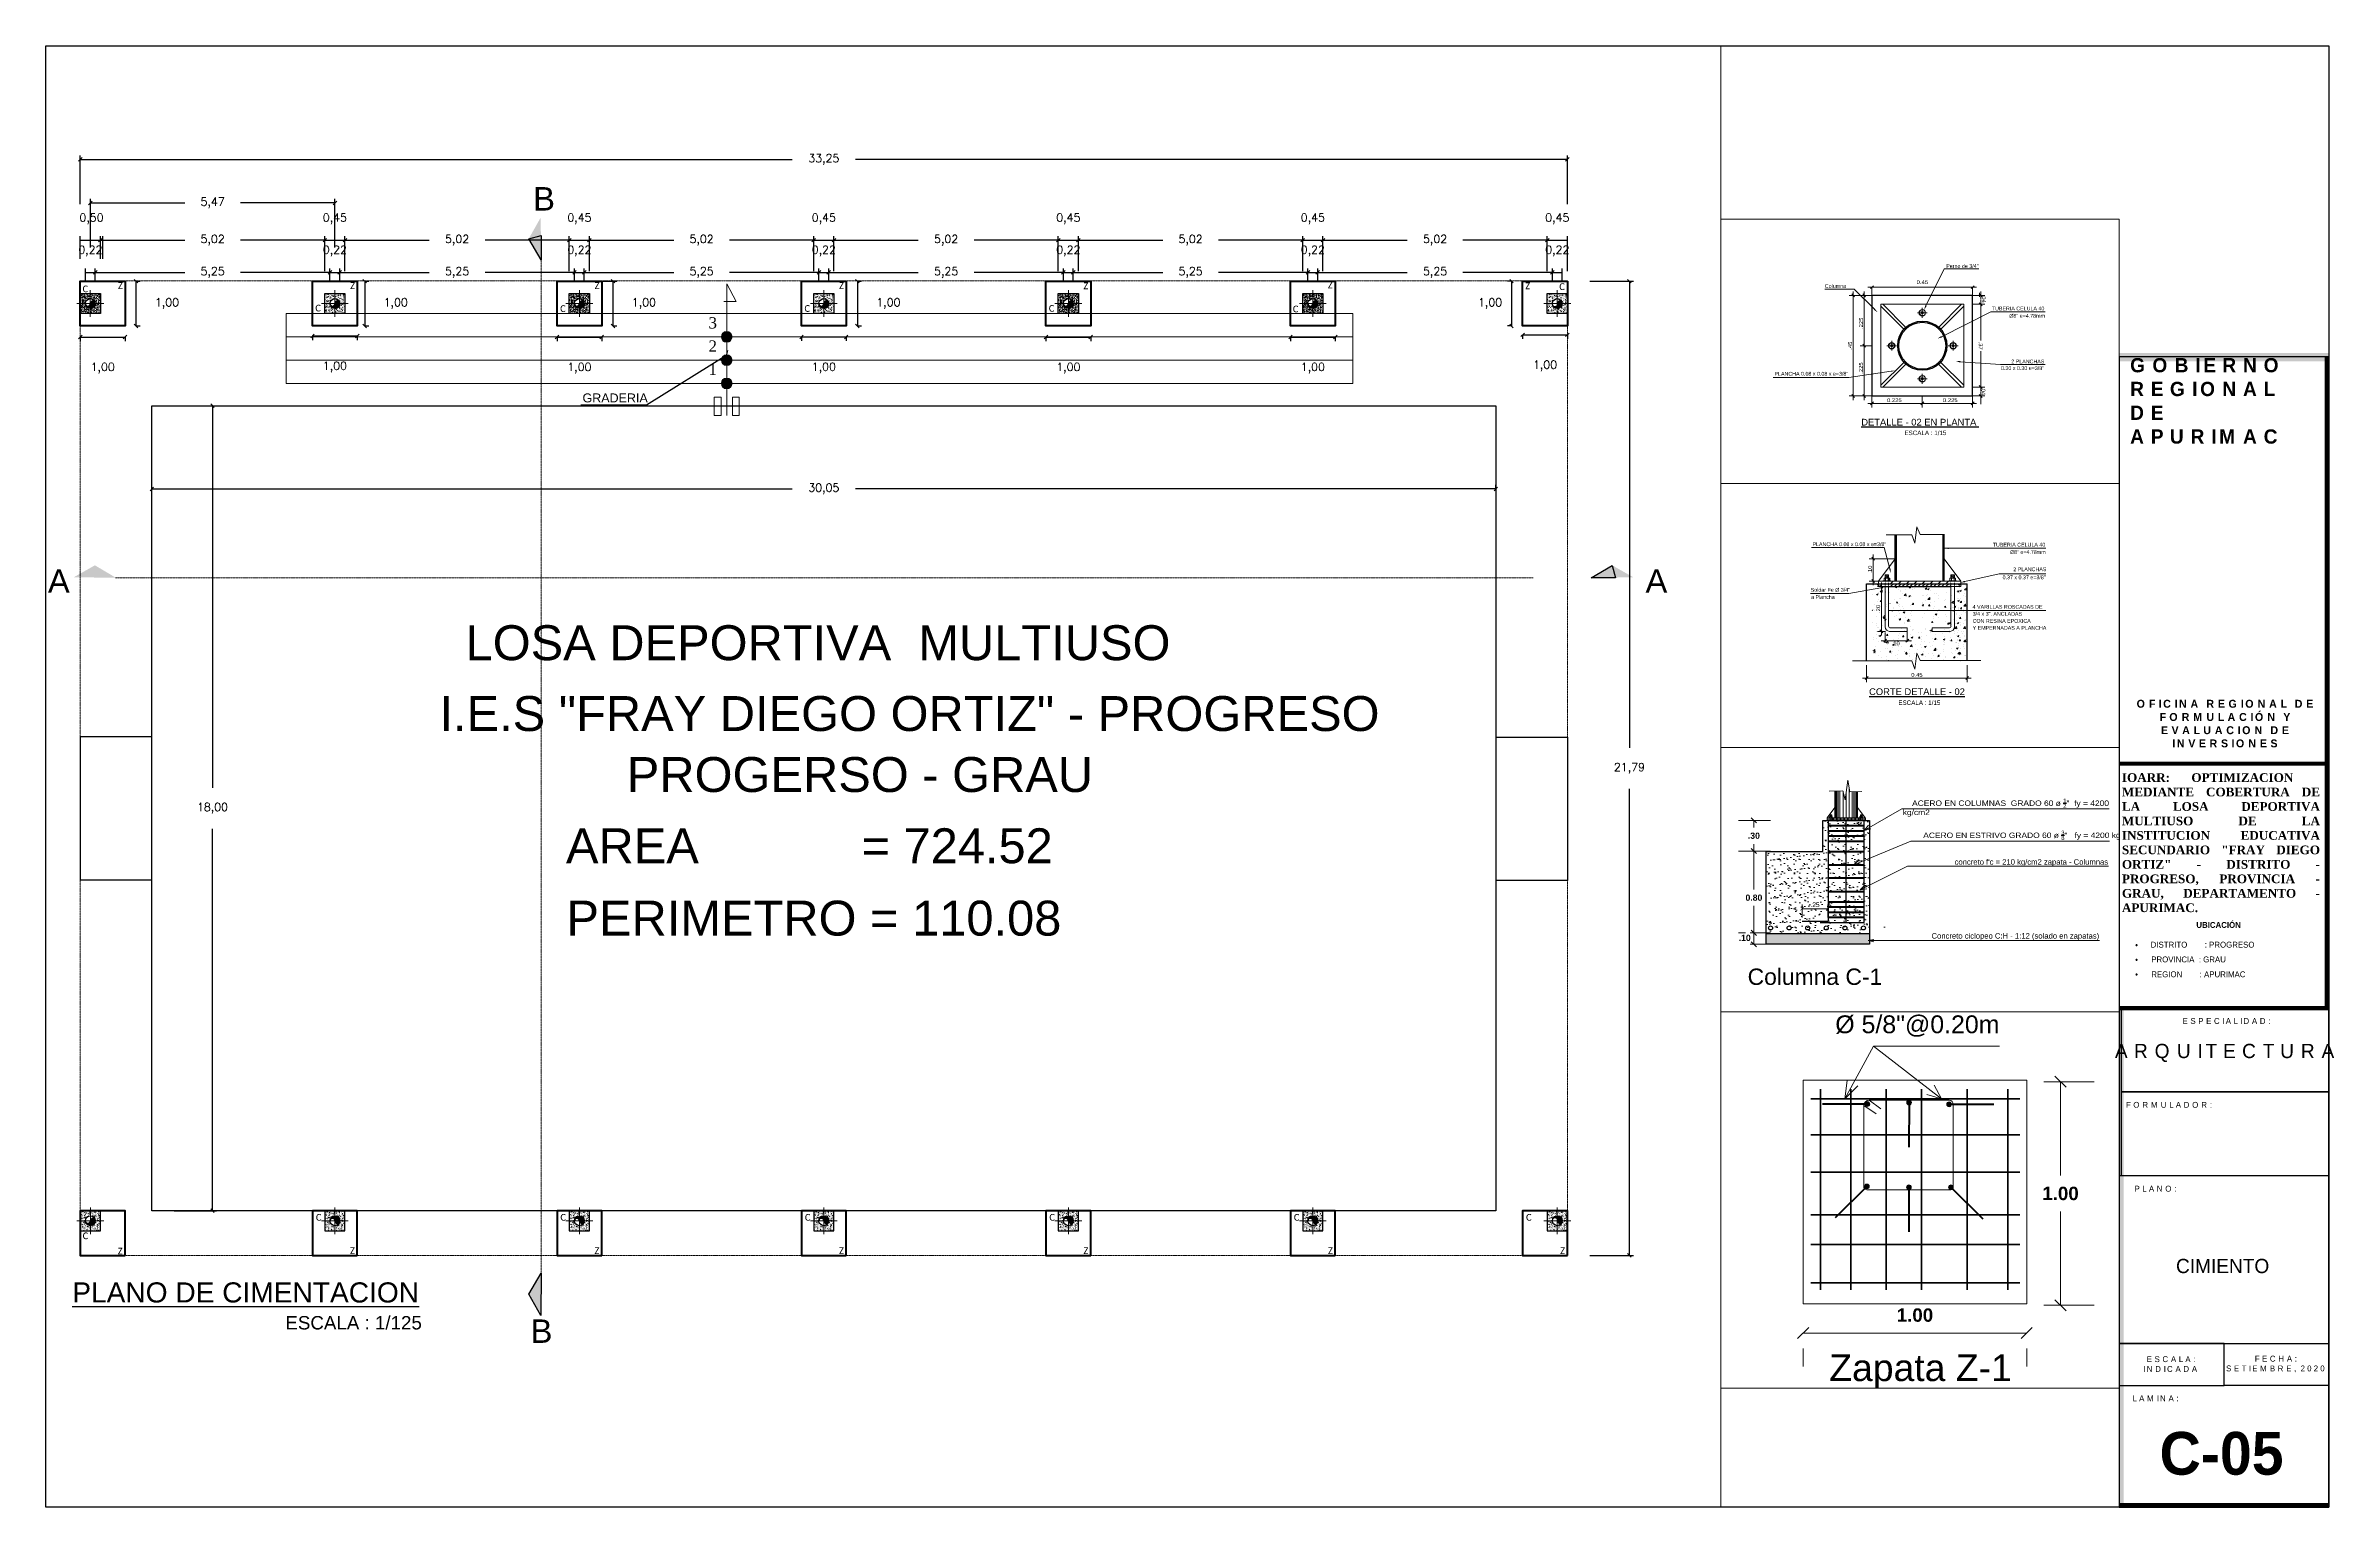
# Paper-space layout 'CIMIENTO' of a CAD drawing. Header units: metres. Extents: x 0 to 409, y -1 to 261.
# The model-space entities are those that its viewports show. They can reach past a viewport. Long polylines and large blocks are cut down to what shows.
import ezdxf
from ezdxf.enums import TextEntityAlignment as Align

# ---------------------------------------------------------------- set-up
doc = ezdxf.new("R2010")
doc.units = ezdxf.units.M
doc.header["$PDMODE"] = 66
doc.linetypes.add('ACAD_ISO02W100', pattern=[15, 12, -3])
doc.linetypes.add('DASHDOT', pattern=[1, 0.5, -0.25, 0, -0.25])
for name, color, linetype, lineweight in [('02', 2, 'Continuous', 20), ('CIMENTACION', 7, 'Continuous', 40), ('COLUMNASS', 9, 'Continuous', 25), ('COTA-01', 255, 'Continuous', 5), ('COTAS', 40, 'Continuous', 5), ('COTAS-01', 1, 'Continuous', 9), ('ELEMENTOS', 2, 'Continuous', 5), ('MURO...', 112, 'Continuous', 30), ('N.P.T', 61, 'DASHDOT', 9), ('PLUMA 0.15', 151, 'Continuous', 15), ('PLUMA0.00', 253, 'Continuous', 0), ('PLUMA05', 160, 'Continuous', 5), ('PLUMA09', 112, 'Continuous', 9), ('PLUMA15', 46, 'Continuous', 15), ('PLUMA18', 142, 'Continuous', 18), ('PLUMA25', 200, 'Continuous', 25), ('PLUMA30', 152, 'Continuous', 30), ('PLUMA40', 100, 'Continuous', 40), ('TEXTOS-GRANDES-06', 6, 'Continuous', 25)]:
    doc.layers.add(name, color=color, linetype=linetype, lineweight=lineweight)
doc.layers.add('escaleras', color=7, linetype='Continuous', lineweight=15, true_color=0x2e2eff)
doc.layers.add('GRADERIA', color=7, linetype='Continuous', lineweight=15, true_color=0xc75757)
doc.layers.add('TEXTOS-CHICOS-03', color=3, linetype='Continuous')
doc.styles.add('ARIAL', font='arial.ttf', dxfattribs={"width": 1.1})
doc.styles.add('ARIAL N', font='')
doc.styles.add('Estilo1', font='arial.ttf', dxfattribs={"height": 0.1})
doc.styles.add('GENERATED_STYLE_7', font='GOTHIC.TTF')
doc.styles.add('Legend', font='calibri.ttf')
doc.styles.add('MtXpl_Century_Gothic', font='GOTHICB.TTF')
doc.styles.add('MtXpl_Symbol', font='symbol.ttf')
doc.styles.get("Standard").update_dxf_attribs({"font": 'simplex.shx'})
doc.styles.add('Swiss Regular', font='swissel.ttf')
doc.styles.add('TEXTOS 1', font='swissel.ttf')
doc.styles.get('ARIAL N').set_extended_font_data('Arial', bold=True)
doc.dimstyles.new('1-1-25', dxfattribs={"dimtxt": 0.045, "dimasz": 0.035, "dimexe": 0.04, "dimexo": 0.04, "dimgap": 0.015, "dimtad": 2, "dimzin": 4, "dimdsep": 46, "dimtxsty": 'Swiss Regular', "dimblk": 'ARCHTICK', "dimcen": 0.04, "dimclrd": 256, "dimclre": 256, "dimclrt": 7, "dimadec": 0, "dimazin": 1, "dimtfac": 1, "dimtmove": 2, "dimatfit": 3, "dimfxl": 0.04, "dimlwd": -1, "dimlwe": -1, "dimarcsym": 0})
doc.dimstyles.new('Copy of 1-100', dxfattribs={"dimtxt": 0.06, "dimasz": 0.05, "dimexe": 0.15, "dimexo": 0.2, "dimgap": 0.05, "dimtad": 1, "dimtih": 1, "dimtoh": 1, "dimzin": 4, "dimdsep": 46, "dimtxsty": 'ARIAL N', "dimblk": 'OBLIQUE', "dimcen": 0, "dimclrd": 4, "dimclre": 4, "dimclrt": 3, "dimadec": 0, "dimazin": 0, "dimtfac": 1, "dimtmove": 0, "dimatfit": 0, "dimldrblk": 'OBLIQUE', "dimfxl": 1, "dimtolj": 1, "dimtzin": 0, "dimlwd": -1, "dimlwe": -1, "dimarcsym": 1})
doc.dimstyles.new('ISO-25', dxfattribs={"dimscale": 0, "dimtxt": 0.18, "dimasz": 0.08, "dimexe": 0.09, "dimexo": 0.5, "dimgap": 0.35, "dimtad": 0, "dimtih": 1, "dimtoh": 1, "dimzin": 3, "dimtxsty": 'Standard', "dimblk": 'OBLIQUE', "dimcen": -3, "dimclrd": 256, "dimclre": 256, "dimadec": 0, "dimazin": 0, "dimtfac": 1, "dimtmove": 2, "dimatfit": 2, "dimldrblk": 'OBLIQUE', "dimfxl": 1, "dimfxlon": 1, "dimtolj": 2, "dimarcsym": 0})
pattern_1 = [(37.5, (770004.04764, 8443043.792356), (-0.0030022397, 0.0918316933), [0, -0.072442626, 0, -0.081021358, 0, -0.0774468864]), (7.5, (770004.04764, 8443043.79236), (0.0843468895, 0.134502416), [0, -0.0390808904, 0, -0.0652936827, 0, -0.0250213018]), (327.5, (770003.98902, 8443043.79236), (0.1484188252, 0.0002697084), [0, -0.0238298112, 0, -0.0857873203, 0, -0.1120001126]), (317.5, (770003.98902, 8443043.79236), (0.143270859, 0.041829686), [0, -0.0119149056, 0, -0.0562383544, 0, -0.0643404902])]

psp = doc.layouts.new('CIMIENTO')

# ---------------------------------------------------------------- texts
at = {"lineweight": 5, "ltscale": 50, "attachment_point": 5, "style": 'TEXTOS 1'}
for s, insert, char_height, width in [('\\pxqc;{\\fCentury Gothic|b0|i0|c0|p34;\\T1.5;ARQUITECTURA}', (390.31, 81.24), 2.5515, 33.1635), ('{\\fCentury Gothic|b0|i0|c0|p34;CIMIENTO}', (389.39, 43.11), 2.5515, 33.1635), ('{\\fCentury Gothic|b1|i0|c0|p34;C-05}', (389.2, 9.56), 7.6545, 34.8039)]:
    psp.add_mtext(s, dxfattribs=dict(at, insert=insert, char_height=char_height, width=width))

msp = doc.modelspace()

# ---------------------------------------------------------------- texts
at = {"char_height": 0.525}
for s, insert, attachment_point in [('{\\fArial|b0|i0|c0|p34;B}', (773073.452, 8442228.751), 1), ('{\\fArial|b0|i0|c0|p34;A}', (773062.603, 8442219.678), 7), ('{\\fArial|b0|i0|c0|p34;A}', (773062.603, 8442219.678), 7), ('{\\fArial|b0|i0|c0|p34;A}', (773062.603, 8442219.678), 7), ('{\\fArial|b0|i0|c0|p34;A}', (773062.603, 8442219.678), 7), ('{\\fArial|b0|i0|c0|p34;A}', (773062.603, 8442219.678), 7), ('{\\fArial|b0|i0|c0|p34;A}', (773062.603, 8442219.678), 7), ('{\\fArial|b0|i0|c0|p34;A}', (773098.814, 8442219.678), 9), ('{\\fArial|b0|i0|c0|p34;A}', (773098.814, 8442219.678), 9), ('{\\fArial|b0|i0|c0|p34;A}', (773098.814, 8442219.678), 9), ('{\\fArial|b0|i0|c0|p34;A}', (773098.814, 8442219.678), 9), ('{\\fArial|b0|i0|c0|p34;A}', (773098.814, 8442219.678), 9), ('{\\fArial|b0|i0|c0|p34;A}', (773098.814, 8442219.678), 9), ('{\\fArial|b0|i0|c0|p34;B}', (773073.395, 8442203.431), 1)]:
    msp.add_mtext(s, dxfattribs=dict(at, insert=insert, attachment_point=attachment_point))
at = {"layer": '02', "lineweight": 5, "char_height": 0.15, "width": 5.57795, "style": 'Legend'}
for s, insert, attachment_point in [('Z', (773074.828, 8442226.623, 0.207), 1), ('Z', (773080.293, 8442226.623, 0.207), 1), ('Z', (773091.221, 8442226.635, 0.207), 1), ('C', (773063.378, 8442226.549), 1), ('Z', (773064.169, 8442226.622, 0.207), 1), ('Z', (773069.361, 8442226.62, 0.207), 1), ('Z', (773085.757, 8442226.618, 0.207), 1), ('Z', (773095.636, 8442226.618, 0.207), 1), ('C', (773096.397, 8442226.6), 1), ('C', (773068.582, 8442226.12), 1), ('C', (773074.057, 8442226.109), 1), ('C', (773079.52, 8442226.111), 1), ('C', (773084.983, 8442226.113), 1), ('C', (773090.44, 8442226.1), 1), ('C', (773068.72, 8442205.788), 3), ('C', (773074.187, 8442205.788), 3), ('C', (773079.654, 8442205.788), 3), ('C', (773085.12, 8442205.788), 3), ('C', (773090.587, 8442205.788), 3), ('C', (773095.779, 8442205.788), 3), ('C', (773063.505, 8442205.375), 3), ('Z', (773064.274, 8442205.033, 0.207), 3), ('Z', (773069.468, 8442205.044, 0.207), 3), ('Z', (773074.935, 8442205.044, 0.207), 3), ('Z', (773080.402, 8442205.044, 0.207), 3), ('Z', (773085.868, 8442205.044, 0.207), 3), ('Z', (773091.335, 8442205.044, 0.207), 3), ('Z', (773096.527, 8442205.044, 0.207), 3)]:
    msp.add_mtext(s, dxfattribs=dict(at, insert=insert, attachment_point=attachment_point))
at = {"layer": 'COTA-01', "color": 3, "linetype": 'Continuous', "char_height": 0.017, "attachment_point": 5, "style": 'ARIAL'}
for s, insert in [('\\A1;0.45', (773104.213, 8442219.409)), ('\\A1;.10', (773105.542, 8442219.031)), ('\\A1;0.225', (773104.088, 8442218.881)), ('\\A1;0.225', (773104.338, 8442218.881)), ('\\A1;0.45', (773105.637, 8442218.89))]:
    msp.add_mtext(s, dxfattribs=dict(at, insert=insert))
for s, insert, rotation in [('\\A1;.10', (773105.427, 8442219.361), 90), ('\\A1;.04', (773104.488, 8442219.335), 270), ('\\A1;.225', (773103.939, 8442219.225), 90), ('\\A1;.20', (773105.464, 8442219.185), 90), ('\\A1;.45', (773103.89, 8442219.125), 90), ('\\A1;.37', (773104.474, 8442219.125), 270), ('\\A1;.225', (773103.939, 8442219.025), 90), ('\\A1;.04', (773104.486, 8442218.922), 270)]:
    msp.add_mtext(s, dxfattribs=dict(at, insert=insert, rotation=rotation))
at = {"layer": 'ELEMENTOS', "color": 3, "insert": (773103.229, 8442215.751), "char_height": 0.06, "attachment_point": 5, "style": 'ARIAL N'}
msp.add_mtext('\\A1;.10', dxfattribs=at)
at = {"layer": 'escaleras', "color": 1, "char_height": 0.25312, "attachment_point": 1, "rotation": 359.9585, "style": 'Estilo1'}
for s, insert in [('{\\fRomantic|b0|i0|c2|p2;\\C3;3}', (773077.373, 8442225.842)), ('{\\fRomantic|b0|i0|c2|p2;\\C3;2}', (773077.373, 8442225.322)), ('{\\fRomantic|b0|i0|c2|p2;\\C3;1}', (773077.373, 8442224.802))]:
    msp.add_mtext_dynamic_manual_height_columns(s, width=0.12072, gutter_width=0.5, heights=[0], dxfattribs=dict(at, insert=insert))
at = {"layer": 'TEXTOS-CHICOS-03', "style": 'ARIAL'}
msp.add_text('GRADERIA', height=0.2, rotation=360, dxfattribs=at).set_placement((773074.557, 8442223.936))
for s, height, p in [('Perno de 3/4" ', 0.017, (773104.32, 8442219.473)), ('PLANCHA 0.08 x 0.08 x e=3/8" ', 0.017, (773105.17, 8442219.466)), ('TUBERIA CELULA 40  ', 0.017, (773105.976, 8442219.464)), ('Columna', 0.017, (773103.777, 8442219.383)), ('%%C8" e=4.78mm', 0.017, (773106.053, 8442219.431)), ('2 PLANCHAS ', 0.017, (773106.068, 8442219.354)), ('TUBERIA CELULA 40  ', 0.017, (773104.524, 8442219.283)), ('%%C8" e=4.78mm', 0.017, (773104.602, 8442219.25)), ("0.37 x 0.37 e=3/8''", 0.017, (773106.02, 8442219.318)), ('4 VARILLAS ROSCADAS DE', 0.017, (773105.886, 8442219.186)), ('3/4 x 3". ANCLADAS', 0.017, (773105.886, 8442219.155)), ('2 PLANCHAS ', 0.017, (773104.611, 8442219.046)), ('Y EMPERNADAS A PLANCHA', 0.017, (773105.886, 8442219.092)), ('CON RESINA EPOXICA', 0.017, (773105.886, 8442219.123)), ('PLANCHA 0.08 x 0.08 x e=3/8" ', 0.017, (773103.552, 8442218.991)), ("0.30 x 0.30 e=3/8''", 0.017, (773104.565, 8442219.016)), ('ESCALA : 1/15', 0.02, (773104.133, 8442218.725)), ('ESCALA : 1/15', 0.02, (773105.554, 8442218.756)), ("  concreto f'c = 210 kg/cm2 zapata - Columnas ", 0.05306, (773105.22, 8442216.46)), ('Concreto ciclopeo C:H - 1:12 (solado en zapatas)', 0.05306, (773105.038, 8442215.744)), ('ESCALA : 1/125', 0.3, (773067.913, 8442203.206))]:
    msp.add_text(s, height=height, dxfattribs=at).set_placement(p)
for s, height, p in [('Soldar Fe Ø 3/4"', 0.017, (773105.338, 8442219.262)), ('a Plancha', 0.017, (773105.269, 8442219.23)), (' Ø 5/8"@0.20m', 0.07969, (773105.064, 8442214.496))]:
    msp.add_text(s, height=height, dxfattribs=at).set_placement(p, align=Align.RIGHT)
at = {"layer": 'TEXTOS-CHICOS-03', "color": 70, "style": 'ARIAL'}
for s, p in [('LOSA DEPORTIVA  MULTIUSO ', (773071.942, 8442218.172)), (' I.E.S "FRAY DIEGO ORTIZ" - PROGRESO', (773071.055, 8442216.588)), ('PROGERSO - GRAU', (773075.547, 8442215.224)), ('AREA            = 724.52', (773074.187, 8442213.631)), ('PERIMETRO = 110.08', (773074.198, 8442212.013))]:
    msp.add_text(s, height=0.78103, dxfattribs=at).set_placement(p)
at = {"layer": 'TEXTOS-CHICOS-03', "color": 3, "linetype": 'ByBlock', "style": 'ARIAL'}
msp.add_text('Columna C-1', height=0.15842, dxfattribs=at).set_placement((773103.909, 8442215.378), align=Align.MIDDLE)
at = {"layer": 'TEXTOS-CHICOS-03', "style": 'ARIAL'}
msp.add_text('Zapata Z-1', height=0.1195, dxfattribs=at).set_placement((773104.711, 8442212.982), align=Align.MIDDLE)
at = {"layer": 'TEXTOS-CHICOS-03', "char_height": 0.05306, "width": 2.13631, "attachment_point": 1, "style": 'ARIAL'}
for s, insert in [('\\A1;    ACERO EN COLUMNAS  GRADO 60 ø {\\H0.7x;\\S1/2;}"  fy = 4200 kg/cm2', (773104.759, 8442217.1)), ('\\A1;    ACERO EN ESTRIVO GRADO 60 ø {\\H0.7x;\\S3/8;}"   fy = 4200 kg/cm2', (773104.867, 8442216.789))]:
    msp.add_mtext(s, dxfattribs=dict(at, insert=insert))
at = {"layer": 'TEXTOS-GRANDES-06', "style": 'ARIAL'}
for s, height, p in [('%%UDETALLE - 02 EN PLANTA ', 0.03, (773103.94, 8442218.768)), ('%%UCORTE DETALLE - 02', 0.03, (773105.423, 8442218.8)), ('%%UPLANO DE CIMENTACION', 0.45, (773063.148, 8442203.809))]:
    msp.add_text(s, height=height, dxfattribs=at).set_placement(p)

# ---------------------------------------------------------------- blocks, each defined once
blk = doc.blocks.new('ROTULO')
for points, const_width in [([(-5, 27.429), (0, 27.429)], 0.2), ([(-0.05, 11.894), (-0.05, 27.429)], 0.1), ([(-5, 17.732), (0, 17.732)], 0.1), ([(-5, 11.9), (0, 11.9)], 0.1), ([(-5, 0.049), (0, 0.049)], 0.1)]:
    blk.add_lwpolyline(points, dxfattribs=dict(const_width=const_width))
at = {"lineweight": 25}
blk.add_lwpolyline([(-5, 0), (0, 0), (0, 27.433), (-5, 27.433)], close=True, dxfattribs=at)
blk.add_lwpolyline([(-4.95, 0, 0.1, 0.1, 0), (-4.95, 11.924, 0.2, 0.2, 0)], format="xyseb")
for points in [[(0, 9.9), (-4.95, 9.9), (-4.95, 11.9), (0, 11.9)], [(0, 7.9), (-4.95, 7.9), (-4.95, 9.9), (0, 9.9)], [(-5, 3.9), (0, 3.9), (0, 7.9), (-5, 7.9)], [(-5, 2.9), (-2.5, 2.9), (-2.5, 3.9), (-5, 3.9)], [(0, 2.9), (-2.5, 2.9), (-2.5, 3.9), (0, 3.9)]]:
    blk.add_lwpolyline(points, close=True)
for s, style, p in [('UBICACIÓN', 'MtXpl_Century_Gothic', (-3.163, 13.813)), ('·  ', 'MtXpl_Symbol', (-4.622, 13.332)), ('DISTRITO        : PROGRESO', 'GENERATED_STYLE_7', (-4.252, 13.343)), ('PROVINCIA  : GRAU', 'GENERATED_STYLE_7', (-4.238, 12.991)), ('·  ', 'MtXpl_Symbol', (-4.622, 12.984)), ('·  ', 'MtXpl_Symbol', (-4.622, 12.636)), ('REGION        : APURIMAC', 'GENERATED_STYLE_7', (-4.238, 12.636))]:
    blk.add_text(s, height=0.14, dxfattribs=dict(style=style)).set_placement(p)
at = {"lineweight": 5, "ltscale": 50, "attachment_point": 5, "style": 'TEXTOS 1'}
for s, insert, char_height, width in [('\\pxqd;{\\fCentury Gothic|b1|i0|c0|p34;\\T1.5;GOBIERNO REGIONAL DE APURIMAC}', (-2.438, 26.382), 0.3402, 4.60699), ('\\pxqc;{\\fCentury Gothic|b1|i0|c0|p34;\\T1.5;OFICINA REGIONAL DE FORMULACIÓN Y EVALUACION DE INVERSIONES}', (-2.438, 18.685), 0.189, 4.62127), ('\\pxqj;{\\fTimes New Roman|b1|i0|c0|p18;IOARR:^IOPTIMIZACION MEDIANTE COBERTURA DE LA LOSA DEPORTIVA MULTIUSO DE LA INSTITUCION EDUCATIVA SECUNDARIO "FRAY DIEGO ORTIZ" - DISTRITO - PROGRESO, PROVINCIA - GRAU, DEPARTAMENTO - APURIMAC.}', (-2.583, 15.844), 0.207, 4.7094), ('\\pxqc;{\\fCentury Gothic|b0|i0|c0|p34;\\T1.5;ESPECIALIDAD:}', (-2.43, 11.592), 0.14, 2.19731), ('\\pxqc;{\\fCentury Gothic|b0|i0|c0|p34;\\T1.5;FORMULADOR:}', (-3.801, 9.592), 0.14, 2.02184), ('\\pxqc;{\\fCentury Gothic|b0|i0|c0|p34;\\T1.5;PLANO:}', (-4.122, 7.592), 0.14, 1.47449), ('\\pxqc;{\\fCentury Gothic|b0|i0|c0|p34;\\T1.5;ESCALA:\\PINDICADA}', (-3.753, 3.409), 0.14, 1.47449), ('\\pxqc;{\\fCentury Gothic|b0|i0|c0|p34;\\T1.5;FECHA:\\PSETIEMBRE, 2020}', (-1.253, 3.409), 0.14, 2.34785), ('\\pxqc;{\\fCentury Gothic|b0|i0|c0|p34;\\T1.5;LAMINA:}', (-4.122, 2.592), 0.14, 1.47449)]:
    blk.add_mtext(s, dxfattribs=dict(at, insert=insert, char_height=char_height, width=width))
blk = doc.blocks.new('_Oblique')
at = {"color": 0, "linetype": 'ByBlock', "lineweight": -2}
blk.add_line((-0.5, -0.5), (0.5, 0.5), dxfattribs=at)
blk = doc.blocks.new('*D77')
at = {"color": 173, "lineweight": -2, "ltscale": 0.05, "true_color": 0x4b5ece, "transparency": 16777216}
for p, q in [((773064.573, 8442226.646), (773064.663, 8442226.646)), ((773064.573, 8442225.646), (773064.663, 8442225.646))]:
    blk.add_line(p, q, dxfattribs=at)
at = {"color": 175, "lineweight": -2, "ltscale": 0.05, "true_color": 0x4d4db3, "transparency": 16777216}
blk.add_line((773064.573, 8442226.646), (773064.573, 8442225.646), dxfattribs=at)
at = {"layer": 'Defpoints', "color": 0, "ltscale": 0.05, "transparency": 16777216}
for p in [(773064.328, 8442226.646), (773064.328, 8442225.646), (773064.573, 8442225.646)]:
    blk.add_point(p, dxfattribs=at)
at = {"color": 175, "lineweight": -2, "ltscale": 0.05, "true_color": 0x4d4db3, "transparency": 16777216, "xscale": 0.08, "yscale": 0.08, "zscale": 0.08}
for p, rotation in [((773064.573, 8442226.646), 90), ((773064.573, 8442225.646), 270)]:
    blk.add_blockref('_Oblique', p, dxfattribs=dict(at, rotation=rotation))
at = {"color": 0, "ltscale": 0.05, "transparency": 16777216, "insert": (773065.266, 8442226.146), "char_height": 0.18, "attachment_point": 5}
blk.add_mtext('\\A2;1,00', dxfattribs=at)
blk = doc.blocks.new('*D78')
at = {"color": 173, "lineweight": -2, "ltscale": 0.05, "true_color": 0x4b5ece, "transparency": 16777216}
for p, q in [((773063.328, 8442225.396), (773063.328, 8442225.306)), ((773064.328, 8442225.396), (773064.328, 8442225.306))]:
    blk.add_line(p, q, dxfattribs=at)
at = {"color": 175, "lineweight": -2, "ltscale": 0.05, "true_color": 0x4d4db3, "transparency": 16777216}
blk.add_line((773063.328, 8442225.396), (773064.328, 8442225.396), dxfattribs=at)
at = {"layer": 'Defpoints', "color": 0, "ltscale": 0.05, "transparency": 16777216}
for p in [(773063.328, 8442225.646), (773064.328, 8442225.646), (773064.328, 8442225.396)]:
    blk.add_point(p, dxfattribs=at)
at = {"color": 175, "lineweight": -2, "ltscale": 0.05, "true_color": 0x4d4db3, "transparency": 16777216, "xscale": 0.08, "yscale": 0.08, "zscale": 0.08, "rotation": 180}
blk.add_blockref('_Oblique', (773063.328, 8442225.396), dxfattribs=at)
at = {"color": 175, "lineweight": -2, "ltscale": 0.05, "true_color": 0x4d4db3, "transparency": 16777216, "xscale": 0.08, "yscale": 0.08, "zscale": 0.08}
blk.add_blockref('_Oblique', (773064.328, 8442225.396), dxfattribs=at)
at = {"color": 0, "ltscale": 0.05, "transparency": 16777216, "insert": (773063.828, 8442224.702), "char_height": 0.18, "attachment_point": 5}
blk.add_mtext('\\A2;1,00', dxfattribs=at)
blk = doc.blocks.new('*D79')
at = {"color": 173, "lineweight": -2, "ltscale": 0.05, "true_color": 0x4b5ece, "transparency": 16777216}
for p, q in [((773069.687, 8442226.646), (773069.777, 8442226.646)), ((773069.687, 8442225.646), (773069.777, 8442225.646))]:
    blk.add_line(p, q, dxfattribs=at)
at = {"color": 175, "lineweight": -2, "ltscale": 0.05, "true_color": 0x4d4db3, "transparency": 16777216}
blk.add_line((773069.687, 8442226.646), (773069.687, 8442225.646), dxfattribs=at)
at = {"layer": 'Defpoints', "color": 0, "ltscale": 0.05, "transparency": 16777216}
for p in [(773069.52, 8442226.646), (773069.52, 8442225.646), (773069.687, 8442225.646)]:
    blk.add_point(p, dxfattribs=at)
at = {"color": 175, "lineweight": -2, "ltscale": 0.05, "true_color": 0x4d4db3, "transparency": 16777216, "xscale": 0.08, "yscale": 0.08, "zscale": 0.08}
for p, rotation in [((773069.687, 8442226.646), 90), ((773069.687, 8442225.646), 270)]:
    blk.add_blockref('_Oblique', p, dxfattribs=dict(at, rotation=rotation))
at = {"color": 0, "ltscale": 0.05, "transparency": 16777216, "insert": (773070.381, 8442226.146), "char_height": 0.18, "attachment_point": 5}
blk.add_mtext('\\A2;1,00', dxfattribs=at)
blk = doc.blocks.new('*D80')
at = {"color": 173, "lineweight": -2, "ltscale": 0.05, "true_color": 0x4b5ece, "transparency": 16777216}
for p, q in [((773068.52, 8442225.421), (773068.52, 8442225.331)), ((773069.52, 8442225.421), (773069.52, 8442225.331))]:
    blk.add_line(p, q, dxfattribs=at)
at = {"color": 175, "lineweight": -2, "ltscale": 0.05, "true_color": 0x4d4db3, "transparency": 16777216}
blk.add_line((773068.52, 8442225.421), (773069.52, 8442225.421), dxfattribs=at)
at = {"layer": 'Defpoints', "color": 0, "ltscale": 0.05, "transparency": 16777216}
for p in [(773068.52, 8442225.646), (773069.52, 8442225.646), (773069.52, 8442225.421)]:
    blk.add_point(p, dxfattribs=at)
at = {"color": 175, "lineweight": -2, "ltscale": 0.05, "true_color": 0x4d4db3, "transparency": 16777216, "xscale": 0.08, "yscale": 0.08, "zscale": 0.08, "rotation": 180}
blk.add_blockref('_Oblique', (773068.52, 8442225.421), dxfattribs=at)
at = {"color": 175, "lineweight": -2, "ltscale": 0.05, "true_color": 0x4d4db3, "transparency": 16777216, "xscale": 0.08, "yscale": 0.08, "zscale": 0.08}
blk.add_blockref('_Oblique', (773069.52, 8442225.421), dxfattribs=at)
at = {"color": 0, "ltscale": 0.05, "transparency": 16777216, "insert": (773069.02, 8442224.727), "char_height": 0.18, "attachment_point": 5}
blk.add_mtext('\\A2;1,00', dxfattribs=at)
blk = doc.blocks.new('*D81')
at = {"color": 173, "lineweight": -2, "ltscale": 0.05, "true_color": 0x4b5ece, "transparency": 16777216}
for p, q in [((773075.014, 8442226.646), (773075.327, 8442226.646)), ((773075.237, 8442225.646), (773075.327, 8442225.646))]:
    blk.add_line(p, q, dxfattribs=at)
at = {"color": 175, "lineweight": -2, "ltscale": 0.05, "true_color": 0x4d4db3, "transparency": 16777216}
blk.add_line((773075.237, 8442226.646), (773075.237, 8442225.646), dxfattribs=at)
at = {"layer": 'Defpoints', "color": 0, "ltscale": 0.05, "transparency": 16777216}
for p in [(773074.514, 8442226.646), (773074.987, 8442225.646), (773075.237, 8442225.646)]:
    blk.add_point(p, dxfattribs=at)
at = {"color": 175, "lineweight": -2, "ltscale": 0.05, "true_color": 0x4d4db3, "transparency": 16777216, "xscale": 0.08, "yscale": 0.08, "zscale": 0.08}
for p, rotation in [((773075.237, 8442226.646), 90), ((773075.237, 8442225.646), 270)]:
    blk.add_blockref('_Oblique', p, dxfattribs=dict(at, rotation=rotation))
at = {"color": 0, "ltscale": 0.05, "transparency": 16777216, "insert": (773075.93, 8442226.146), "char_height": 0.18, "attachment_point": 5}
blk.add_mtext('\\A2;1,00', dxfattribs=at)
blk = doc.blocks.new('*D82')
at = {"color": 173, "lineweight": -2, "ltscale": 0.05, "true_color": 0x4b5ece, "transparency": 16777216}
for p, q in [((773073.987, 8442225.396), (773073.987, 8442225.306)), ((773074.987, 8442225.396), (773074.987, 8442225.306))]:
    blk.add_line(p, q, dxfattribs=at)
at = {"color": 175, "lineweight": -2, "ltscale": 0.05, "true_color": 0x4d4db3, "transparency": 16777216}
blk.add_line((773073.987, 8442225.396), (773074.987, 8442225.396), dxfattribs=at)
at = {"layer": 'Defpoints', "color": 0, "ltscale": 0.05, "transparency": 16777216}
for p in [(773073.987, 8442225.646), (773074.987, 8442225.646), (773074.987, 8442225.396)]:
    blk.add_point(p, dxfattribs=at)
at = {"color": 175, "lineweight": -2, "ltscale": 0.05, "true_color": 0x4d4db3, "transparency": 16777216, "xscale": 0.08, "yscale": 0.08, "zscale": 0.08, "rotation": 180}
blk.add_blockref('_Oblique', (773073.987, 8442225.396), dxfattribs=at)
at = {"color": 175, "lineweight": -2, "ltscale": 0.05, "true_color": 0x4d4db3, "transparency": 16777216, "xscale": 0.08, "yscale": 0.08, "zscale": 0.08}
blk.add_blockref('_Oblique', (773074.987, 8442225.396), dxfattribs=at)
at = {"color": 0, "ltscale": 0.05, "transparency": 16777216, "insert": (773074.487, 8442224.702), "char_height": 0.18, "attachment_point": 5}
blk.add_mtext('\\A2;1,00', dxfattribs=at)
blk = doc.blocks.new('*D83')
at = {"color": 173, "lineweight": -2, "ltscale": 0.05, "true_color": 0x4b5ece, "transparency": 16777216}
for p, q in [((773080.703, 8442226.646), (773080.793, 8442226.646)), ((773080.703, 8442225.646), (773080.793, 8442225.646))]:
    blk.add_line(p, q, dxfattribs=at)
at = {"color": 175, "lineweight": -2, "ltscale": 0.05, "true_color": 0x4d4db3, "transparency": 16777216}
blk.add_line((773080.703, 8442226.646), (773080.703, 8442225.646), dxfattribs=at)
at = {"layer": 'Defpoints', "color": 0, "ltscale": 0.05, "transparency": 16777216}
for p in [(773080.453, 8442226.646), (773080.453, 8442225.646), (773080.703, 8442225.646)]:
    blk.add_point(p, dxfattribs=at)
at = {"color": 175, "lineweight": -2, "ltscale": 0.05, "true_color": 0x4d4db3, "transparency": 16777216, "xscale": 0.08, "yscale": 0.08, "zscale": 0.08}
for p, rotation in [((773080.703, 8442226.646), 90), ((773080.703, 8442225.646), 270)]:
    blk.add_blockref('_Oblique', p, dxfattribs=dict(at, rotation=rotation))
at = {"color": 0, "ltscale": 0.05, "transparency": 16777216, "insert": (773081.397, 8442226.146), "char_height": 0.18, "attachment_point": 5}
blk.add_mtext('\\A2;1,00', dxfattribs=at)
blk = doc.blocks.new('*D84')
at = {"color": 173, "lineweight": -2, "ltscale": 0.05, "true_color": 0x4b5ece, "transparency": 16777216}
for p, q in [((773079.453, 8442225.401), (773079.453, 8442225.311)), ((773080.453, 8442225.401), (773080.453, 8442225.311))]:
    blk.add_line(p, q, dxfattribs=at)
at = {"color": 175, "lineweight": -2, "ltscale": 0.05, "true_color": 0x4d4db3, "transparency": 16777216}
blk.add_line((773079.453, 8442225.401), (773080.453, 8442225.401), dxfattribs=at)
at = {"layer": 'Defpoints', "color": 0, "ltscale": 0.05, "transparency": 16777216}
for p in [(773079.453, 8442225.646), (773080.453, 8442225.646), (773080.453, 8442225.401)]:
    blk.add_point(p, dxfattribs=at)
at = {"color": 175, "lineweight": -2, "ltscale": 0.05, "true_color": 0x4d4db3, "transparency": 16777216, "xscale": 0.08, "yscale": 0.08, "zscale": 0.08, "rotation": 180}
blk.add_blockref('_Oblique', (773079.453, 8442225.401), dxfattribs=at)
at = {"color": 175, "lineweight": -2, "ltscale": 0.05, "true_color": 0x4d4db3, "transparency": 16777216, "xscale": 0.08, "yscale": 0.08, "zscale": 0.08}
blk.add_blockref('_Oblique', (773080.453, 8442225.401), dxfattribs=at)
at = {"color": 0, "ltscale": 0.05, "transparency": 16777216, "insert": (773079.953, 8442224.707), "char_height": 0.18, "attachment_point": 5}
blk.add_mtext('\\A2;1,00', dxfattribs=at)
blk = doc.blocks.new('*D85')
at = {"color": 173, "lineweight": -2, "ltscale": 0.05, "true_color": 0x4b5ece, "transparency": 16777216}
for p, q in [((773084.92, 8442225.396), (773084.92, 8442225.306)), ((773085.92, 8442225.396), (773085.92, 8442225.306))]:
    blk.add_line(p, q, dxfattribs=at)
at = {"color": 175, "lineweight": -2, "ltscale": 0.05, "true_color": 0x4d4db3, "transparency": 16777216}
blk.add_line((773084.92, 8442225.396), (773085.92, 8442225.396), dxfattribs=at)
at = {"layer": 'Defpoints', "color": 0, "ltscale": 0.05, "transparency": 16777216}
for p in [(773084.92, 8442225.646), (773085.92, 8442225.646), (773085.92, 8442225.396)]:
    blk.add_point(p, dxfattribs=at)
at = {"color": 175, "lineweight": -2, "ltscale": 0.05, "true_color": 0x4d4db3, "transparency": 16777216, "xscale": 0.08, "yscale": 0.08, "zscale": 0.08, "rotation": 180}
blk.add_blockref('_Oblique', (773084.92, 8442225.396), dxfattribs=at)
at = {"color": 175, "lineweight": -2, "ltscale": 0.05, "true_color": 0x4d4db3, "transparency": 16777216, "xscale": 0.08, "yscale": 0.08, "zscale": 0.08}
blk.add_blockref('_Oblique', (773085.92, 8442225.396), dxfattribs=at)
at = {"color": 0, "ltscale": 0.05, "transparency": 16777216, "insert": (773085.42, 8442224.702), "char_height": 0.18, "attachment_point": 5}
blk.add_mtext('\\A2;1,00', dxfattribs=at)
blk = doc.blocks.new('*D86')
at = {"color": 173, "lineweight": -2, "ltscale": 0.05, "true_color": 0x4b5ece, "transparency": 16777216}
for p, q in [((773090.387, 8442225.396), (773090.387, 8442225.306)), ((773091.387, 8442225.396), (773091.387, 8442225.306))]:
    blk.add_line(p, q, dxfattribs=at)
at = {"color": 175, "lineweight": -2, "ltscale": 0.05, "true_color": 0x4d4db3, "transparency": 16777216}
blk.add_line((773090.387, 8442225.396), (773091.387, 8442225.396), dxfattribs=at)
at = {"layer": 'Defpoints', "color": 0, "ltscale": 0.05, "transparency": 16777216}
for p in [(773090.387, 8442225.646), (773091.387, 8442225.646), (773091.387, 8442225.396)]:
    blk.add_point(p, dxfattribs=at)
at = {"color": 175, "lineweight": -2, "ltscale": 0.05, "true_color": 0x4d4db3, "transparency": 16777216, "xscale": 0.08, "yscale": 0.08, "zscale": 0.08, "rotation": 180}
blk.add_blockref('_Oblique', (773090.387, 8442225.396), dxfattribs=at)
at = {"color": 175, "lineweight": -2, "ltscale": 0.05, "true_color": 0x4d4db3, "transparency": 16777216, "xscale": 0.08, "yscale": 0.08, "zscale": 0.08}
blk.add_blockref('_Oblique', (773091.387, 8442225.396), dxfattribs=at)
at = {"color": 0, "ltscale": 0.05, "transparency": 16777216, "insert": (773090.887, 8442224.702), "char_height": 0.18, "attachment_point": 5}
blk.add_mtext('\\A2;1,00', dxfattribs=at)
blk = doc.blocks.new('*D87')
at = {"color": 173, "lineweight": -2, "ltscale": 0.05, "true_color": 0x4b5ece, "transparency": 16777216}
for p, q in [((773095.328, 8442226.646), (773095.238, 8442226.646)), ((773095.328, 8442225.646), (773095.238, 8442225.646))]:
    blk.add_line(p, q, dxfattribs=at)
at = {"color": 175, "lineweight": -2, "ltscale": 0.05, "true_color": 0x4d4db3, "transparency": 16777216}
blk.add_line((773095.328, 8442226.646), (773095.328, 8442225.646), dxfattribs=at)
at = {"layer": 'Defpoints', "color": 0, "ltscale": 0.05, "transparency": 16777216}
for p in [(773095.578, 8442226.646), (773095.328, 8442225.646), (773095.578, 8442225.646)]:
    blk.add_point(p, dxfattribs=at)
at = {"color": 175, "lineweight": -2, "ltscale": 0.05, "true_color": 0x4d4db3, "transparency": 16777216, "xscale": 0.08, "yscale": 0.08, "zscale": 0.08}
for p, rotation in [((773095.328, 8442226.646), 90), ((773095.328, 8442225.646), 270)]:
    blk.add_blockref('_Oblique', p, dxfattribs=dict(at, rotation=rotation))
at = {"color": 0, "ltscale": 0.05, "transparency": 16777216, "insert": (773094.849, 8442226.146), "char_height": 0.18, "attachment_point": 5}
blk.add_mtext('\\A2;1,00', dxfattribs=at)
blk = doc.blocks.new('*D88')
at = {"color": 173, "lineweight": -2, "ltscale": 0.05, "true_color": 0x4b5ece, "transparency": 16777216}
for p, q in [((773095.578, 8442225.446), (773095.578, 8442225.356)), ((773096.578, 8442225.446), (773096.578, 8442225.356))]:
    blk.add_line(p, q, dxfattribs=at)
at = {"color": 175, "lineweight": -2, "ltscale": 0.05, "true_color": 0x4d4db3, "transparency": 16777216}
blk.add_line((773095.578, 8442225.446), (773096.578, 8442225.446), dxfattribs=at)
at = {"layer": 'Defpoints', "color": 0, "ltscale": 0.05, "transparency": 16777216}
for p in [(773095.578, 8442225.646), (773096.578, 8442225.646), (773096.578, 8442225.446)]:
    blk.add_point(p, dxfattribs=at)
at = {"color": 175, "lineweight": -2, "ltscale": 0.05, "true_color": 0x4d4db3, "transparency": 16777216, "xscale": 0.08, "yscale": 0.08, "zscale": 0.08, "rotation": 180}
blk.add_blockref('_Oblique', (773095.578, 8442225.446), dxfattribs=at)
at = {"color": 175, "lineweight": -2, "ltscale": 0.05, "true_color": 0x4d4db3, "transparency": 16777216, "xscale": 0.08, "yscale": 0.08, "zscale": 0.08}
blk.add_blockref('_Oblique', (773096.578, 8442225.446), dxfattribs=at)
at = {"color": 0, "ltscale": 0.05, "transparency": 16777216, "insert": (773096.078, 8442224.752), "char_height": 0.18, "attachment_point": 5}
blk.add_mtext('\\A2;1,00', dxfattribs=at)
blk = doc.blocks.new('*D89')
at = {"color": 173, "lineweight": -2, "ltscale": 0.05, "true_color": 0x4b5ece, "transparency": 16777216}
for p, q in [((773063.444, 8442226.646), (773063.444, 8442226.932)), ((773063.663, 8442226.646), (773063.663, 8442226.932))]:
    blk.add_line(p, q, dxfattribs=at)
at = {"color": 175, "lineweight": -2, "ltscale": 0.05, "true_color": 0x4d4db3, "transparency": 16777216}
blk.add_line((773063.444, 8442226.842), (773063.663, 8442226.842), dxfattribs=at)
at = {"layer": 'Defpoints', "color": 0, "ltscale": 0.05, "transparency": 16777216}
for p in [(773063.663, 8442226.842), (773063.444, 8442226.146), (773063.663, 8442226.146)]:
    blk.add_point(p, dxfattribs=at)
at = {"color": 0, "ltscale": 0.05, "transparency": 16777216, "insert": (773063.553, 8442227.322), "char_height": 0.18, "attachment_point": 5}
blk.add_mtext('\\A2;0,22', dxfattribs=at)
blk = doc.blocks.new('*D90')
at = {"color": 173, "lineweight": -2, "ltscale": 0.05, "true_color": 0x4b5ece, "transparency": 16777216}
for p, q in [((773063.663, 8442226.646), (773063.663, 8442226.932)), ((773068.91, 8442226.646), (773068.91, 8442226.932))]:
    blk.add_line(p, q, dxfattribs=at)
at = {"color": 175, "lineweight": -2, "ltscale": 0.05, "true_color": 0x4d4db3, "transparency": 16777216}
for p, q in [((773063.663, 8442226.842), (773065.662, 8442226.842)), ((773068.91, 8442226.842), (773066.911, 8442226.842))]:
    blk.add_line(p, q, dxfattribs=at)
at = {"layer": 'Defpoints', "color": 0, "ltscale": 0.05, "transparency": 16777216}
for p in [(773068.91, 8442226.842), (773063.663, 8442226.146), (773068.91, 8442226.146)]:
    blk.add_point(p, dxfattribs=at)
at = {"color": 175, "lineweight": -2, "ltscale": 0.05, "true_color": 0x4d4db3, "transparency": 16777216, "xscale": 0.08, "yscale": 0.08, "zscale": 0.08, "rotation": 180}
blk.add_blockref('_Oblique', (773063.663, 8442226.842), dxfattribs=at)
at = {"color": 175, "lineweight": -2, "ltscale": 0.05, "true_color": 0x4d4db3, "transparency": 16777216, "xscale": 0.08, "yscale": 0.08, "zscale": 0.08}
blk.add_blockref('_Oblique', (773068.91, 8442226.842), dxfattribs=at)
at = {"color": 0, "ltscale": 0.05, "transparency": 16777216, "insert": (773066.287, 8442226.842), "char_height": 0.18, "attachment_point": 5}
blk.add_mtext('\\A2;5,25', dxfattribs=at)
blk = doc.blocks.new('*D91')
at = {"color": 173, "lineweight": -2, "ltscale": 0.05, "true_color": 0x4b5ece, "transparency": 16777216}
for p, q in [((773068.91, 8442226.646), (773068.91, 8442226.932)), ((773069.129, 8442226.646), (773069.129, 8442226.932))]:
    blk.add_line(p, q, dxfattribs=at)
at = {"color": 175, "lineweight": -2, "ltscale": 0.05, "true_color": 0x4d4db3, "transparency": 16777216}
blk.add_line((773068.91, 8442226.842), (773069.129, 8442226.842), dxfattribs=at)
at = {"layer": 'Defpoints', "color": 0, "ltscale": 0.05, "transparency": 16777216}
for p in [(773069.129, 8442226.842), (773068.91, 8442226.146), (773069.129, 8442226.146)]:
    blk.add_point(p, dxfattribs=at)
at = {"color": 0, "ltscale": 0.05, "transparency": 16777216, "insert": (773069.02, 8442227.322), "char_height": 0.18, "attachment_point": 5}
blk.add_mtext('\\A2;0,22', dxfattribs=at)
blk = doc.blocks.new('*D92')
at = {"color": 173, "lineweight": -2, "ltscale": 0.05, "true_color": 0x4b5ece, "transparency": 16777216}
for p, q in [((773069.129, 8442226.646), (773069.129, 8442226.932)), ((773074.377, 8442226.646), (773074.377, 8442226.932))]:
    blk.add_line(p, q, dxfattribs=at)
at = {"color": 175, "lineweight": -2, "ltscale": 0.05, "true_color": 0x4d4db3, "transparency": 16777216}
for p, q in [((773069.129, 8442226.842), (773071.129, 8442226.842)), ((773074.377, 8442226.842), (773072.378, 8442226.842))]:
    blk.add_line(p, q, dxfattribs=at)
at = {"layer": 'Defpoints', "color": 0, "ltscale": 0.05, "transparency": 16777216}
for p in [(773074.377, 8442226.842), (773069.129, 8442226.146), (773074.377, 8442226.146)]:
    blk.add_point(p, dxfattribs=at)
at = {"color": 175, "lineweight": -2, "ltscale": 0.05, "true_color": 0x4d4db3, "transparency": 16777216, "xscale": 0.08, "yscale": 0.08, "zscale": 0.08, "rotation": 180}
blk.add_blockref('_Oblique', (773069.129, 8442226.842), dxfattribs=at)
at = {"color": 175, "lineweight": -2, "ltscale": 0.05, "true_color": 0x4d4db3, "transparency": 16777216, "xscale": 0.08, "yscale": 0.08, "zscale": 0.08}
blk.add_blockref('_Oblique', (773074.377, 8442226.842), dxfattribs=at)
at = {"color": 0, "ltscale": 0.05, "transparency": 16777216, "insert": (773071.753, 8442226.842), "char_height": 0.18, "attachment_point": 5}
blk.add_mtext('\\A2;5,25', dxfattribs=at)
blk = doc.blocks.new('*D93')
at = {"color": 173, "lineweight": -2, "ltscale": 0.05, "true_color": 0x4b5ece, "transparency": 16777216}
for p, q in [((773074.377, 8442226.646), (773074.377, 8442226.932)), ((773074.596, 8442226.646), (773074.596, 8442226.932))]:
    blk.add_line(p, q, dxfattribs=at)
at = {"color": 175, "lineweight": -2, "ltscale": 0.05, "true_color": 0x4d4db3, "transparency": 16777216}
blk.add_line((773074.377, 8442226.842), (773074.596, 8442226.842), dxfattribs=at)
at = {"layer": 'Defpoints', "color": 0, "ltscale": 0.05, "transparency": 16777216}
for p in [(773074.596, 8442226.842), (773074.377, 8442226.146), (773074.596, 8442226.146)]:
    blk.add_point(p, dxfattribs=at)
at = {"color": 0, "ltscale": 0.05, "transparency": 16777216, "insert": (773074.487, 8442227.322), "char_height": 0.18, "attachment_point": 5}
blk.add_mtext('\\A2;0,22', dxfattribs=at)
blk = doc.blocks.new('*D94')
at = {"color": 173, "lineweight": -2, "ltscale": 0.05, "true_color": 0x4b5ece, "transparency": 16777216}
for p, q in [((773074.596, 8442226.646), (773074.596, 8442226.932)), ((773079.844, 8442226.646), (773079.844, 8442226.932))]:
    blk.add_line(p, q, dxfattribs=at)
at = {"color": 175, "lineweight": -2, "ltscale": 0.05, "true_color": 0x4d4db3, "transparency": 16777216}
for p, q in [((773074.596, 8442226.842), (773076.596, 8442226.842)), ((773079.844, 8442226.842), (773077.844, 8442226.842))]:
    blk.add_line(p, q, dxfattribs=at)
at = {"layer": 'Defpoints', "color": 0, "ltscale": 0.05, "transparency": 16777216}
for p in [(773079.844, 8442226.842), (773074.596, 8442226.146), (773079.844, 8442226.146)]:
    blk.add_point(p, dxfattribs=at)
at = {"color": 175, "lineweight": -2, "ltscale": 0.05, "true_color": 0x4d4db3, "transparency": 16777216, "xscale": 0.08, "yscale": 0.08, "zscale": 0.08, "rotation": 180}
blk.add_blockref('_Oblique', (773074.596, 8442226.842), dxfattribs=at)
at = {"color": 175, "lineweight": -2, "ltscale": 0.05, "true_color": 0x4d4db3, "transparency": 16777216, "xscale": 0.08, "yscale": 0.08, "zscale": 0.08}
blk.add_blockref('_Oblique', (773079.844, 8442226.842), dxfattribs=at)
at = {"color": 0, "ltscale": 0.05, "transparency": 16777216, "insert": (773077.22, 8442226.842), "char_height": 0.18, "attachment_point": 5}
blk.add_mtext('\\A2;5,25', dxfattribs=at)
blk = doc.blocks.new('*D95')
at = {"color": 173, "lineweight": -2, "ltscale": 0.05, "true_color": 0x4b5ece, "transparency": 16777216}
for p, q in [((773079.844, 8442226.646), (773079.844, 8442226.932)), ((773080.063, 8442226.646), (773080.063, 8442226.932))]:
    blk.add_line(p, q, dxfattribs=at)
at = {"color": 175, "lineweight": -2, "ltscale": 0.05, "true_color": 0x4d4db3, "transparency": 16777216}
blk.add_line((773079.844, 8442226.842), (773080.063, 8442226.842), dxfattribs=at)
at = {"layer": 'Defpoints', "color": 0, "ltscale": 0.05, "transparency": 16777216}
for p in [(773080.063, 8442226.842), (773079.844, 8442226.146), (773080.063, 8442226.146)]:
    blk.add_point(p, dxfattribs=at)
at = {"color": 0, "ltscale": 0.05, "transparency": 16777216, "insert": (773079.953, 8442227.322), "char_height": 0.18, "attachment_point": 5}
blk.add_mtext('\\A2;0,22', dxfattribs=at)
blk = doc.blocks.new('*D96')
at = {"color": 173, "lineweight": -2, "ltscale": 0.05, "true_color": 0x4b5ece, "transparency": 16777216}
for p, q in [((773080.063, 8442226.646), (773080.063, 8442226.932)), ((773085.31, 8442226.646), (773085.31, 8442226.932))]:
    blk.add_line(p, q, dxfattribs=at)
at = {"color": 175, "lineweight": -2, "ltscale": 0.05, "true_color": 0x4d4db3, "transparency": 16777216}
for p, q in [((773080.063, 8442226.842), (773082.062, 8442226.842)), ((773085.31, 8442226.842), (773083.311, 8442226.842))]:
    blk.add_line(p, q, dxfattribs=at)
at = {"layer": 'Defpoints', "color": 0, "ltscale": 0.05, "transparency": 16777216}
for p in [(773085.31, 8442226.842), (773080.063, 8442226.146), (773085.31, 8442226.146)]:
    blk.add_point(p, dxfattribs=at)
at = {"color": 175, "lineweight": -2, "ltscale": 0.05, "true_color": 0x4d4db3, "transparency": 16777216, "xscale": 0.08, "yscale": 0.08, "zscale": 0.08, "rotation": 180}
blk.add_blockref('_Oblique', (773080.063, 8442226.842), dxfattribs=at)
at = {"color": 175, "lineweight": -2, "ltscale": 0.05, "true_color": 0x4d4db3, "transparency": 16777216, "xscale": 0.08, "yscale": 0.08, "zscale": 0.08}
blk.add_blockref('_Oblique', (773085.31, 8442226.842), dxfattribs=at)
at = {"color": 0, "ltscale": 0.05, "transparency": 16777216, "insert": (773082.687, 8442226.842), "char_height": 0.18, "attachment_point": 5}
blk.add_mtext('\\A2;5,25', dxfattribs=at)
blk = doc.blocks.new('*D97')
at = {"color": 173, "lineweight": -2, "ltscale": 0.05, "true_color": 0x4b5ece, "transparency": 16777216}
for p, q in [((773085.31, 8442226.646), (773085.31, 8442226.932)), ((773085.529, 8442226.646), (773085.529, 8442226.932))]:
    blk.add_line(p, q, dxfattribs=at)
at = {"color": 175, "lineweight": -2, "ltscale": 0.05, "true_color": 0x4d4db3, "transparency": 16777216}
blk.add_line((773085.31, 8442226.842), (773085.529, 8442226.842), dxfattribs=at)
at = {"layer": 'Defpoints', "color": 0, "ltscale": 0.05, "transparency": 16777216}
for p in [(773085.529, 8442226.842), (773085.31, 8442226.146), (773085.529, 8442226.146)]:
    blk.add_point(p, dxfattribs=at)
at = {"color": 0, "ltscale": 0.05, "transparency": 16777216, "insert": (773085.42, 8442227.322), "char_height": 0.18, "attachment_point": 5}
blk.add_mtext('\\A2;0,22', dxfattribs=at)
blk = doc.blocks.new('*D98')
at = {"color": 173, "lineweight": -2, "ltscale": 0.05, "true_color": 0x4b5ece, "transparency": 16777216}
for p, q in [((773085.529, 8442226.646), (773085.529, 8442226.932)), ((773090.777, 8442226.646), (773090.777, 8442226.932))]:
    blk.add_line(p, q, dxfattribs=at)
at = {"color": 175, "lineweight": -2, "ltscale": 0.05, "true_color": 0x4d4db3, "transparency": 16777216}
for p, q in [((773085.529, 8442226.842), (773087.529, 8442226.842)), ((773090.777, 8442226.842), (773088.778, 8442226.842))]:
    blk.add_line(p, q, dxfattribs=at)
at = {"layer": 'Defpoints', "color": 0, "ltscale": 0.05, "transparency": 16777216}
for p in [(773090.777, 8442226.842), (773085.529, 8442226.146), (773090.777, 8442226.146)]:
    blk.add_point(p, dxfattribs=at)
at = {"color": 175, "lineweight": -2, "ltscale": 0.05, "true_color": 0x4d4db3, "transparency": 16777216, "xscale": 0.08, "yscale": 0.08, "zscale": 0.08, "rotation": 180}
blk.add_blockref('_Oblique', (773085.529, 8442226.842), dxfattribs=at)
at = {"color": 175, "lineweight": -2, "ltscale": 0.05, "true_color": 0x4d4db3, "transparency": 16777216, "xscale": 0.08, "yscale": 0.08, "zscale": 0.08}
blk.add_blockref('_Oblique', (773090.777, 8442226.842), dxfattribs=at)
at = {"color": 0, "ltscale": 0.05, "transparency": 16777216, "insert": (773088.153, 8442226.842), "char_height": 0.18, "attachment_point": 5}
blk.add_mtext('\\A2;5,25', dxfattribs=at)
blk = doc.blocks.new('*D99')
at = {"color": 173, "lineweight": -2, "ltscale": 0.05, "true_color": 0x4b5ece, "transparency": 16777216}
for p, q in [((773090.777, 8442226.646), (773090.777, 8442226.932)), ((773090.996, 8442226.646), (773090.996, 8442226.932))]:
    blk.add_line(p, q, dxfattribs=at)
at = {"color": 175, "lineweight": -2, "ltscale": 0.05, "true_color": 0x4d4db3, "transparency": 16777216}
blk.add_line((773090.777, 8442226.842), (773090.996, 8442226.842), dxfattribs=at)
at = {"layer": 'Defpoints', "color": 0, "ltscale": 0.05, "transparency": 16777216}
for p in [(773090.996, 8442226.842), (773090.777, 8442226.146), (773090.996, 8442226.146)]:
    blk.add_point(p, dxfattribs=at)
at = {"color": 0, "ltscale": 0.05, "transparency": 16777216, "insert": (773090.887, 8442227.322), "char_height": 0.18, "attachment_point": 5}
blk.add_mtext('\\A2;0,22', dxfattribs=at)
blk = doc.blocks.new('*D100')
at = {"color": 173, "lineweight": -2, "ltscale": 0.05, "true_color": 0x4b5ece, "transparency": 16777216}
for p, q in [((773090.996, 8442226.646), (773090.996, 8442226.932)), ((773096.244, 8442226.646), (773096.244, 8442226.932))]:
    blk.add_line(p, q, dxfattribs=at)
at = {"color": 175, "lineweight": -2, "ltscale": 0.05, "true_color": 0x4d4db3, "transparency": 16777216}
for p, q in [((773090.996, 8442226.842), (773092.996, 8442226.842)), ((773096.244, 8442226.842), (773094.244, 8442226.842))]:
    blk.add_line(p, q, dxfattribs=at)
at = {"layer": 'Defpoints', "color": 0, "ltscale": 0.05, "transparency": 16777216}
for p in [(773096.244, 8442226.842), (773090.996, 8442226.146), (773096.244, 8442226.146)]:
    blk.add_point(p, dxfattribs=at)
at = {"color": 175, "lineweight": -2, "ltscale": 0.05, "true_color": 0x4d4db3, "transparency": 16777216, "xscale": 0.08, "yscale": 0.08, "zscale": 0.08, "rotation": 180}
blk.add_blockref('_Oblique', (773090.996, 8442226.842), dxfattribs=at)
at = {"color": 175, "lineweight": -2, "ltscale": 0.05, "true_color": 0x4d4db3, "transparency": 16777216, "xscale": 0.08, "yscale": 0.08, "zscale": 0.08}
blk.add_blockref('_Oblique', (773096.244, 8442226.842), dxfattribs=at)
at = {"color": 0, "ltscale": 0.05, "transparency": 16777216, "insert": (773093.62, 8442226.842), "char_height": 0.18, "attachment_point": 5}
blk.add_mtext('\\A2;5,25', dxfattribs=at)
blk = doc.blocks.new('*D101')
at = {"color": 173, "lineweight": -2, "ltscale": 0.05, "true_color": 0x4b5ece, "transparency": 16777216}
for p, q in [((773096.244, 8442226.646), (773096.244, 8442226.932)), ((773096.463, 8442226.646), (773096.463, 8442226.932))]:
    blk.add_line(p, q, dxfattribs=at)
at = {"color": 175, "lineweight": -2, "ltscale": 0.05, "true_color": 0x4d4db3, "transparency": 16777216}
blk.add_line((773096.244, 8442226.842), (773096.463, 8442226.842), dxfattribs=at)
at = {"layer": 'Defpoints', "color": 0, "ltscale": 0.05, "transparency": 16777216}
for p in [(773096.463, 8442226.842), (773096.244, 8442226.146), (773096.463, 8442226.146)]:
    blk.add_point(p, dxfattribs=at)
at = {"color": 0, "ltscale": 0.05, "transparency": 16777216, "insert": (773096.353, 8442227.322), "char_height": 0.18, "attachment_point": 5}
blk.add_mtext('\\A2;0,22', dxfattribs=at)
blk = doc.blocks.new('*D102')
at = {"color": 173, "lineweight": -2, "ltscale": 0.05, "true_color": 0x4b5ece, "transparency": 16777216}
for p, q in [((773063.328, 8442227.146), (773063.328, 8442227.653)), ((773063.828, 8442227.146), (773063.828, 8442227.653))]:
    blk.add_line(p, q, dxfattribs=at)
at = {"color": 175, "lineweight": -2, "ltscale": 0.05, "true_color": 0x4d4db3, "transparency": 16777216}
blk.add_line((773063.328, 8442227.563), (773063.828, 8442227.563), dxfattribs=at)
at = {"layer": 'Defpoints', "color": 0, "ltscale": 0.05, "transparency": 16777216}
for p in [(773063.828, 8442227.563), (773063.328, 8442226.646), (773063.828, 8442226.646)]:
    blk.add_point(p, dxfattribs=at)
at = {"color": 0, "ltscale": 0.05, "transparency": 16777216, "insert": (773063.578, 8442228.042), "char_height": 0.18, "attachment_point": 5}
blk.add_mtext('\\A2;0,50', dxfattribs=at)
blk = doc.blocks.new('*D103')
at = {"color": 173, "lineweight": -2, "ltscale": 0.05, "true_color": 0x4b5ece, "transparency": 16777216}
for p, q in [((773063.778, 8442227.146), (773063.778, 8442227.653)), ((773068.795, 8442226.871), (773068.795, 8442227.653))]:
    blk.add_line(p, q, dxfattribs=at)
at = {"color": 175, "lineweight": -2, "ltscale": 0.05, "true_color": 0x4d4db3, "transparency": 16777216}
for p, q in [((773063.778, 8442227.563), (773065.662, 8442227.563)), ((773068.795, 8442227.563), (773066.911, 8442227.563))]:
    blk.add_line(p, q, dxfattribs=at)
at = {"layer": 'Defpoints', "color": 0, "ltscale": 0.05, "transparency": 16777216}
for p in [(773068.795, 8442227.563), (773063.778, 8442226.646), (773068.795, 8442226.371)]:
    blk.add_point(p, dxfattribs=at)
at = {"color": 175, "lineweight": -2, "ltscale": 0.05, "true_color": 0x4d4db3, "transparency": 16777216, "xscale": 0.08, "yscale": 0.08, "zscale": 0.08, "rotation": 180}
blk.add_blockref('_Oblique', (773063.778, 8442227.563), dxfattribs=at)
at = {"color": 175, "lineweight": -2, "ltscale": 0.05, "true_color": 0x4d4db3, "transparency": 16777216, "xscale": 0.08, "yscale": 0.08, "zscale": 0.08}
blk.add_blockref('_Oblique', (773068.795, 8442227.563), dxfattribs=at)
at = {"color": 0, "ltscale": 0.05, "transparency": 16777216, "insert": (773066.287, 8442227.563), "char_height": 0.18, "attachment_point": 5}
blk.add_mtext('\\A2;5,02', dxfattribs=at)
blk = doc.blocks.new('*D104')
at = {"color": 173, "lineweight": -2, "ltscale": 0.05, "true_color": 0x4b5ece, "transparency": 16777216}
for p, q in [((773068.795, 8442226.871), (773068.795, 8442227.653)), ((773069.245, 8442226.871), (773069.245, 8442227.653))]:
    blk.add_line(p, q, dxfattribs=at)
at = {"color": 175, "lineweight": -2, "ltscale": 0.05, "true_color": 0x4d4db3, "transparency": 16777216}
blk.add_line((773068.795, 8442227.563), (773069.245, 8442227.563), dxfattribs=at)
at = {"layer": 'Defpoints', "color": 0, "ltscale": 0.05, "transparency": 16777216}
for p in [(773069.245, 8442227.563), (773068.795, 8442226.371), (773069.245, 8442226.371)]:
    blk.add_point(p, dxfattribs=at)
at = {"color": 0, "ltscale": 0.05, "transparency": 16777216, "insert": (773069.02, 8442228.042), "char_height": 0.18, "attachment_point": 5}
blk.add_mtext('\\A2;0,45', dxfattribs=at)
blk = doc.blocks.new('*D105')
at = {"color": 173, "lineweight": -2, "ltscale": 0.05, "true_color": 0x4b5ece, "transparency": 16777216}
for p, q in [((773069.245, 8442226.871), (773069.245, 8442227.653)), ((773074.262, 8442226.871), (773074.262, 8442227.653))]:
    blk.add_line(p, q, dxfattribs=at)
at = {"color": 175, "lineweight": -2, "ltscale": 0.05, "true_color": 0x4d4db3, "transparency": 16777216}
for p, q in [((773069.245, 8442227.563), (773071.129, 8442227.563)), ((773074.262, 8442227.563), (773072.378, 8442227.563))]:
    blk.add_line(p, q, dxfattribs=at)
at = {"layer": 'Defpoints', "color": 0, "ltscale": 0.05, "transparency": 16777216}
for p in [(773074.262, 8442227.563), (773069.245, 8442226.371), (773074.262, 8442226.371)]:
    blk.add_point(p, dxfattribs=at)
at = {"color": 175, "lineweight": -2, "ltscale": 0.05, "true_color": 0x4d4db3, "transparency": 16777216, "xscale": 0.08, "yscale": 0.08, "zscale": 0.08, "rotation": 180}
blk.add_blockref('_Oblique', (773069.245, 8442227.563), dxfattribs=at)
at = {"color": 175, "lineweight": -2, "ltscale": 0.05, "true_color": 0x4d4db3, "transparency": 16777216, "xscale": 0.08, "yscale": 0.08, "zscale": 0.08}
blk.add_blockref('_Oblique', (773074.262, 8442227.563), dxfattribs=at)
at = {"color": 0, "ltscale": 0.05, "transparency": 16777216, "insert": (773071.753, 8442227.563), "char_height": 0.18, "attachment_point": 5}
blk.add_mtext('\\A2;5,02', dxfattribs=at)
blk = doc.blocks.new('*D106')
at = {"color": 173, "lineweight": -2, "ltscale": 0.05, "true_color": 0x4b5ece, "transparency": 16777216}
for p, q in [((773074.262, 8442226.871), (773074.262, 8442227.653)), ((773074.712, 8442226.871), (773074.712, 8442227.653))]:
    blk.add_line(p, q, dxfattribs=at)
at = {"color": 175, "lineweight": -2, "ltscale": 0.05, "true_color": 0x4d4db3, "transparency": 16777216}
blk.add_line((773074.262, 8442227.563), (773074.712, 8442227.563), dxfattribs=at)
at = {"layer": 'Defpoints', "color": 0, "ltscale": 0.05, "transparency": 16777216}
for p in [(773074.712, 8442227.563), (773074.262, 8442226.371), (773074.712, 8442226.371)]:
    blk.add_point(p, dxfattribs=at)
at = {"color": 0, "ltscale": 0.05, "transparency": 16777216, "insert": (773074.487, 8442228.042), "char_height": 0.18, "attachment_point": 5}
blk.add_mtext('\\A2;0,45', dxfattribs=at)
blk = doc.blocks.new('*D107')
at = {"color": 173, "lineweight": -2, "ltscale": 0.05, "true_color": 0x4b5ece, "transparency": 16777216}
for p, q in [((773074.712, 8442226.871), (773074.712, 8442227.653)), ((773079.728, 8442226.871), (773079.728, 8442227.653))]:
    blk.add_line(p, q, dxfattribs=at)
at = {"color": 175, "lineweight": -2, "ltscale": 0.05, "true_color": 0x4d4db3, "transparency": 16777216}
for p, q in [((773074.712, 8442227.563), (773076.596, 8442227.563)), ((773079.728, 8442227.563), (773077.844, 8442227.563))]:
    blk.add_line(p, q, dxfattribs=at)
at = {"layer": 'Defpoints', "color": 0, "ltscale": 0.05, "transparency": 16777216}
for p in [(773079.728, 8442227.563), (773074.712, 8442226.371), (773079.728, 8442226.371)]:
    blk.add_point(p, dxfattribs=at)
at = {"color": 175, "lineweight": -2, "ltscale": 0.05, "true_color": 0x4d4db3, "transparency": 16777216, "xscale": 0.08, "yscale": 0.08, "zscale": 0.08, "rotation": 180}
blk.add_blockref('_Oblique', (773074.712, 8442227.563), dxfattribs=at)
at = {"color": 175, "lineweight": -2, "ltscale": 0.05, "true_color": 0x4d4db3, "transparency": 16777216, "xscale": 0.08, "yscale": 0.08, "zscale": 0.08}
blk.add_blockref('_Oblique', (773079.728, 8442227.563), dxfattribs=at)
at = {"color": 0, "ltscale": 0.05, "transparency": 16777216, "insert": (773077.22, 8442227.563), "char_height": 0.18, "attachment_point": 5}
blk.add_mtext('\\A2;5,02', dxfattribs=at)
blk = doc.blocks.new('*D108')
at = {"color": 173, "lineweight": -2, "ltscale": 0.05, "true_color": 0x4b5ece, "transparency": 16777216}
for p, q in [((773079.728, 8442226.871), (773079.728, 8442227.653)), ((773080.178, 8442226.871), (773080.178, 8442227.653))]:
    blk.add_line(p, q, dxfattribs=at)
at = {"color": 175, "lineweight": -2, "ltscale": 0.05, "true_color": 0x4d4db3, "transparency": 16777216}
blk.add_line((773079.728, 8442227.563), (773080.178, 8442227.563), dxfattribs=at)
at = {"layer": 'Defpoints', "color": 0, "ltscale": 0.05, "transparency": 16777216}
for p in [(773080.178, 8442227.563), (773079.728, 8442226.371), (773080.178, 8442226.371)]:
    blk.add_point(p, dxfattribs=at)
at = {"color": 0, "ltscale": 0.05, "transparency": 16777216, "insert": (773079.953, 8442228.042), "char_height": 0.18, "attachment_point": 5}
blk.add_mtext('\\A2;0,45', dxfattribs=at)
blk = doc.blocks.new('*D109')
at = {"color": 173, "lineweight": -2, "ltscale": 0.05, "true_color": 0x4b5ece, "transparency": 16777216}
for p, q in [((773080.178, 8442226.871), (773080.178, 8442227.653)), ((773085.195, 8442226.871), (773085.195, 8442227.653))]:
    blk.add_line(p, q, dxfattribs=at)
at = {"color": 175, "lineweight": -2, "ltscale": 0.05, "true_color": 0x4d4db3, "transparency": 16777216}
for p, q in [((773080.178, 8442227.563), (773082.062, 8442227.563)), ((773085.195, 8442227.563), (773083.311, 8442227.563))]:
    blk.add_line(p, q, dxfattribs=at)
at = {"layer": 'Defpoints', "color": 0, "ltscale": 0.05, "transparency": 16777216}
for p in [(773085.195, 8442227.563), (773080.178, 8442226.371), (773085.195, 8442226.371)]:
    blk.add_point(p, dxfattribs=at)
at = {"color": 175, "lineweight": -2, "ltscale": 0.05, "true_color": 0x4d4db3, "transparency": 16777216, "xscale": 0.08, "yscale": 0.08, "zscale": 0.08, "rotation": 180}
blk.add_blockref('_Oblique', (773080.178, 8442227.563), dxfattribs=at)
at = {"color": 175, "lineweight": -2, "ltscale": 0.05, "true_color": 0x4d4db3, "transparency": 16777216, "xscale": 0.08, "yscale": 0.08, "zscale": 0.08}
blk.add_blockref('_Oblique', (773085.195, 8442227.563), dxfattribs=at)
at = {"color": 0, "ltscale": 0.05, "transparency": 16777216, "insert": (773082.687, 8442227.563), "char_height": 0.18, "attachment_point": 5}
blk.add_mtext('\\A2;5,02', dxfattribs=at)
blk = doc.blocks.new('*D110')
at = {"color": 173, "lineweight": -2, "ltscale": 0.05, "true_color": 0x4b5ece, "transparency": 16777216}
for p, q in [((773085.195, 8442226.871), (773085.195, 8442227.653)), ((773085.645, 8442226.871), (773085.645, 8442227.653))]:
    blk.add_line(p, q, dxfattribs=at)
at = {"color": 175, "lineweight": -2, "ltscale": 0.05, "true_color": 0x4d4db3, "transparency": 16777216}
blk.add_line((773085.195, 8442227.563), (773085.645, 8442227.563), dxfattribs=at)
at = {"layer": 'Defpoints', "color": 0, "ltscale": 0.05, "transparency": 16777216}
for p in [(773085.645, 8442227.563), (773085.195, 8442226.371), (773085.645, 8442226.371)]:
    blk.add_point(p, dxfattribs=at)
at = {"color": 0, "ltscale": 0.05, "transparency": 16777216, "insert": (773085.42, 8442228.042), "char_height": 0.18, "attachment_point": 5}
blk.add_mtext('\\A2;0,45', dxfattribs=at)
blk = doc.blocks.new('*D111')
at = {"color": 173, "lineweight": -2, "ltscale": 0.05, "true_color": 0x4b5ece, "transparency": 16777216}
for p, q in [((773085.645, 8442226.871), (773085.645, 8442227.653)), ((773090.662, 8442226.871), (773090.662, 8442227.653))]:
    blk.add_line(p, q, dxfattribs=at)
at = {"color": 175, "lineweight": -2, "ltscale": 0.05, "true_color": 0x4d4db3, "transparency": 16777216}
for p, q in [((773085.645, 8442227.563), (773087.529, 8442227.563)), ((773090.662, 8442227.563), (773088.778, 8442227.563))]:
    blk.add_line(p, q, dxfattribs=at)
at = {"layer": 'Defpoints', "color": 0, "ltscale": 0.05, "transparency": 16777216}
for p in [(773090.662, 8442227.563), (773085.645, 8442226.371), (773090.662, 8442226.371)]:
    blk.add_point(p, dxfattribs=at)
at = {"color": 175, "lineweight": -2, "ltscale": 0.05, "true_color": 0x4d4db3, "transparency": 16777216, "xscale": 0.08, "yscale": 0.08, "zscale": 0.08, "rotation": 180}
blk.add_blockref('_Oblique', (773085.645, 8442227.563), dxfattribs=at)
at = {"color": 175, "lineweight": -2, "ltscale": 0.05, "true_color": 0x4d4db3, "transparency": 16777216, "xscale": 0.08, "yscale": 0.08, "zscale": 0.08}
blk.add_blockref('_Oblique', (773090.662, 8442227.563), dxfattribs=at)
at = {"color": 0, "ltscale": 0.05, "transparency": 16777216, "insert": (773088.153, 8442227.563), "char_height": 0.18, "attachment_point": 5}
blk.add_mtext('\\A2;5,02', dxfattribs=at)
blk = doc.blocks.new('*D112')
at = {"color": 173, "lineweight": -2, "ltscale": 0.05, "true_color": 0x4b5ece, "transparency": 16777216}
for p, q in [((773090.662, 8442226.871), (773090.662, 8442227.653)), ((773091.112, 8442226.871), (773091.112, 8442227.653))]:
    blk.add_line(p, q, dxfattribs=at)
at = {"color": 175, "lineweight": -2, "ltscale": 0.05, "true_color": 0x4d4db3, "transparency": 16777216}
blk.add_line((773090.662, 8442227.563), (773091.112, 8442227.563), dxfattribs=at)
at = {"layer": 'Defpoints', "color": 0, "ltscale": 0.05, "transparency": 16777216}
for p in [(773091.112, 8442227.563), (773090.662, 8442226.371), (773091.112, 8442226.371)]:
    blk.add_point(p, dxfattribs=at)
at = {"color": 0, "ltscale": 0.05, "transparency": 16777216, "insert": (773090.887, 8442228.042), "char_height": 0.18, "attachment_point": 5}
blk.add_mtext('\\A2;0,45', dxfattribs=at)
blk = doc.blocks.new('*D113')
at = {"color": 173, "lineweight": -2, "ltscale": 0.05, "true_color": 0x4b5ece, "transparency": 16777216}
for p, q in [((773091.112, 8442226.871), (773091.112, 8442227.653)), ((773096.128, 8442226.871), (773096.128, 8442227.653))]:
    blk.add_line(p, q, dxfattribs=at)
at = {"color": 175, "lineweight": -2, "ltscale": 0.05, "true_color": 0x4d4db3, "transparency": 16777216}
for p, q in [((773091.112, 8442227.563), (773092.996, 8442227.563)), ((773096.128, 8442227.563), (773094.244, 8442227.563))]:
    blk.add_line(p, q, dxfattribs=at)
at = {"layer": 'Defpoints', "color": 0, "ltscale": 0.05, "transparency": 16777216}
for p in [(773096.128, 8442227.563), (773091.112, 8442226.371), (773096.128, 8442226.371)]:
    blk.add_point(p, dxfattribs=at)
at = {"color": 175, "lineweight": -2, "ltscale": 0.05, "true_color": 0x4d4db3, "transparency": 16777216, "xscale": 0.08, "yscale": 0.08, "zscale": 0.08, "rotation": 180}
blk.add_blockref('_Oblique', (773091.112, 8442227.563), dxfattribs=at)
at = {"color": 175, "lineweight": -2, "ltscale": 0.05, "true_color": 0x4d4db3, "transparency": 16777216, "xscale": 0.08, "yscale": 0.08, "zscale": 0.08}
blk.add_blockref('_Oblique', (773096.128, 8442227.563), dxfattribs=at)
at = {"color": 0, "ltscale": 0.05, "transparency": 16777216, "insert": (773093.62, 8442227.563), "char_height": 0.18, "attachment_point": 5}
blk.add_mtext('\\A2;5,02', dxfattribs=at)
blk = doc.blocks.new('*D114')
at = {"color": 173, "lineweight": -2, "ltscale": 0.05, "true_color": 0x4b5ece, "transparency": 16777216}
for p, q in [((773096.128, 8442226.871), (773096.128, 8442227.653)), ((773096.578, 8442226.871), (773096.578, 8442227.653))]:
    blk.add_line(p, q, dxfattribs=at)
at = {"color": 175, "lineweight": -2, "ltscale": 0.05, "true_color": 0x4d4db3, "transparency": 16777216}
blk.add_line((773096.128, 8442227.563), (773096.578, 8442227.563), dxfattribs=at)
at = {"layer": 'Defpoints', "color": 0, "ltscale": 0.05, "transparency": 16777216}
for p in [(773096.578, 8442227.563), (773096.128, 8442226.371), (773096.578, 8442226.371)]:
    blk.add_point(p, dxfattribs=at)
at = {"color": 0, "ltscale": 0.05, "transparency": 16777216, "insert": (773096.353, 8442228.042), "char_height": 0.18, "attachment_point": 5}
blk.add_mtext('\\A2;0,45', dxfattribs=at)
blk = doc.blocks.new('*D115')
at = {"color": 173, "lineweight": -2, "ltscale": 0.05, "true_color": 0x4b5ece, "transparency": 16777216}
for p, q in [((773063.553, 8442227.397), (773063.553, 8442228.487)), ((773069.02, 8442227.397), (773069.02, 8442228.487))]:
    blk.add_line(p, q, dxfattribs=at)
at = {"color": 175, "lineweight": -2, "ltscale": 0.05, "true_color": 0x4d4db3, "transparency": 16777216}
for p, q in [((773063.553, 8442228.397), (773065.662, 8442228.397)), ((773069.02, 8442228.397), (773066.911, 8442228.397))]:
    blk.add_line(p, q, dxfattribs=at)
at = {"layer": 'Defpoints', "color": 0, "ltscale": 0.05, "transparency": 16777216}
for p in [(773069.02, 8442228.397), (773063.553, 8442226.371), (773069.02, 8442226.371)]:
    blk.add_point(p, dxfattribs=at)
at = {"color": 175, "lineweight": -2, "ltscale": 0.05, "true_color": 0x4d4db3, "transparency": 16777216, "xscale": 0.08, "yscale": 0.08, "zscale": 0.08, "rotation": 180}
blk.add_blockref('_Oblique', (773063.553, 8442228.397), dxfattribs=at)
at = {"color": 175, "lineweight": -2, "ltscale": 0.05, "true_color": 0x4d4db3, "transparency": 16777216, "xscale": 0.08, "yscale": 0.08, "zscale": 0.08}
blk.add_blockref('_Oblique', (773069.02, 8442228.397), dxfattribs=at)
at = {"color": 0, "ltscale": 0.05, "transparency": 16777216, "insert": (773066.287, 8442228.397), "char_height": 0.18, "attachment_point": 5}
blk.add_mtext('\\A2;5,47', dxfattribs=at)
blk = doc.blocks.new('TICK1')
at = {"layer": 'COTAS-01'}
blk.add_line((-1, 0), (1, 0), dxfattribs=at)
at = {"layer": 'COTAS-01', "color": 4}
blk.add_line((-0.35, -0.35), (0.35, 0.35), dxfattribs=at)
blk = doc.blocks.new('*D193')
at = {"layer": 'Defpoints', "color": 0, "transparency": 16777216}
for p in [(773105.063, 8442214.279), (773105.063, 8442213.279), (773105.337, 8442213.279)]:
    blk.add_point(p, dxfattribs=at)
at = {"layer": 'ELEMENTOS', "color": 4, "transparency": 16777216}
for p, q in [((773105.263, 8442214.279), (773105.487, 8442214.279)), ((773105.337, 8442214.279), (773105.337, 8442213.86)), ((773105.337, 8442213.279), (773105.337, 8442213.699)), ((773105.263, 8442213.279), (773105.487, 8442213.279))]:
    blk.add_line(p, q, dxfattribs=at)
at = {"layer": 'ELEMENTOS', "color": 4, "transparency": 16777216, "xscale": 0.05, "yscale": 0.05, "zscale": 0.05}
for p, rotation in [((773105.337, 8442214.279), 90), ((773105.337, 8442213.279), 270)]:
    blk.add_blockref('_Oblique', p, dxfattribs=dict(at, rotation=rotation))
at = {"layer": 'ELEMENTOS', "color": 3, "transparency": 16777216, "insert": (773105.337, 8442213.779), "char_height": 0.06, "attachment_point": 5, "style": 'ARIAL N'}
blk.add_mtext('\\A1;1.00', dxfattribs=at)
blk = doc.blocks.new('*D194')
at = {"layer": 'Defpoints', "color": 0, "transparency": 16777216}
for p in [(773104.186, 8442213.286), (773105.186, 8442213.286), (773105.186, 8442213.155)]:
    blk.add_point(p, dxfattribs=at)
at = {"layer": 'ELEMENTOS', "color": 4, "transparency": 16777216}
for p, q in [((773104.186, 8442213.155), (773105.186, 8442213.155)), ((773104.186, 8442213.086), (773104.186, 8442213.005)), ((773105.186, 8442213.086), (773105.186, 8442213.005))]:
    blk.add_line(p, q, dxfattribs=at)
at = {"layer": 'ELEMENTOS', "color": 4, "transparency": 16777216, "xscale": 0.05, "yscale": 0.05, "zscale": 0.05, "rotation": 180}
blk.add_blockref('_Oblique', (773104.186, 8442213.155), dxfattribs=at)
at = {"layer": 'ELEMENTOS', "color": 4, "transparency": 16777216, "xscale": 0.05, "yscale": 0.05, "zscale": 0.05}
blk.add_blockref('_Oblique', (773105.186, 8442213.155), dxfattribs=at)
at = {"layer": 'ELEMENTOS', "color": 3, "transparency": 16777216, "insert": (773104.686, 8442213.235), "char_height": 0.06, "attachment_point": 5, "style": 'ARIAL N'}
blk.add_mtext('\\A1;1.00', dxfattribs=at)
blk = doc.blocks.new('*D195')
at = {"layer": 'Defpoints', "color": 0, "transparency": 16777216}
for p in [(773103.318, 8442216.889), (773103.68, 8442216.889), (773103.68, 8442216.592)]:
    blk.add_point(p, dxfattribs=at)
at = {"layer": 'ELEMENTOS', "color": 4, "transparency": 16777216}
for p, q in [((773103.48, 8442216.889), (773103.168, 8442216.889)), ((773103.318, 8442216.889), (773103.318, 8442216.821)), ((773103.318, 8442216.592), (773103.318, 8442216.66)), ((773103.48, 8442216.592), (773103.168, 8442216.592))]:
    blk.add_line(p, q, dxfattribs=at)
at = {"layer": 'ELEMENTOS', "color": 4, "transparency": 16777216, "xscale": 0.05, "yscale": 0.05, "zscale": 0.05}
for p, rotation in [((773103.318, 8442216.889), 90), ((773103.318, 8442216.592), 270)]:
    blk.add_blockref('_Oblique', p, dxfattribs=dict(at, rotation=rotation))
at = {"layer": 'ELEMENTOS', "color": 3, "transparency": 16777216, "insert": (773103.318, 8442216.74), "char_height": 0.06, "attachment_point": 5, "style": 'ARIAL N'}
blk.add_mtext('\\A1;.30', dxfattribs=at)
blk = doc.blocks.new('*D196')
at = {"layer": 'Defpoints', "color": 0, "transparency": 16777216}
for p in [(773103.318, 8442216.592), (773103.68, 8442216.592), (773103.436, 8442215.8)]:
    blk.add_point(p, dxfattribs=at)
at = {"layer": 'ELEMENTOS', "color": 4, "transparency": 16777216}
for p, q in [((773103.48, 8442216.592), (773103.168, 8442216.592)), ((773103.318, 8442216.592), (773103.318, 8442216.221)), ((773103.318, 8442215.8), (773103.318, 8442216.06)), ((773103.236, 8442215.8), (773103.168, 8442215.8))]:
    blk.add_line(p, q, dxfattribs=at)
at = {"layer": 'ELEMENTOS', "color": 4, "transparency": 16777216, "xscale": 0.05, "yscale": 0.05, "zscale": 0.05}
for p, rotation in [((773103.318, 8442216.592), 90), ((773103.318, 8442215.8), 270)]:
    blk.add_blockref('_Oblique', p, dxfattribs=dict(at, rotation=rotation))
at = {"layer": 'ELEMENTOS', "color": 3, "transparency": 16777216, "insert": (773103.318, 8442216.14), "char_height": 0.06, "attachment_point": 5, "style": 'ARIAL N'}
blk.add_mtext('\\A1;0.80', dxfattribs=at)
blk = doc.blocks.new('_ARCHTICK')
at = {"color": 0, "linetype": 'ByBlock', "const_width": 0.15}
blk.add_lwpolyline([(-0.5, -0.5), (0.5, 0.5)], dxfattribs=at)
blk = doc.blocks.new('*D197')
at = {"layer": 'COTA-01', "transparency": 16777216}
for p, q in [((773103.785, 8442215.949), (773103.785, 8442216.074)), ((773103.785, 8442216.034), (773104.035, 8442216.034)), ((773104.035, 8442215.949), (773104.035, 8442216.074))]:
    blk.add_line(p, q, dxfattribs=at)
at = {"layer": 'Defpoints', "color": 0, "transparency": 16777216}
for p in [(773104.035, 8442216.034), (773103.785, 8442215.909), (773104.035, 8442215.909)]:
    blk.add_point(p, dxfattribs=at)
at = {"layer": 'COTA-01', "transparency": 16777216, "xscale": 0.035, "yscale": 0.035, "zscale": 0.035, "rotation": 180}
blk.add_blockref('_ARCHTICK', (773103.785, 8442216.034), dxfattribs=at)
at = {"layer": 'COTA-01', "transparency": 16777216, "xscale": 0.035, "yscale": 0.035, "zscale": 0.035}
blk.add_blockref('_ARCHTICK', (773104.035, 8442216.034), dxfattribs=at)
at = {"layer": 'COTA-01', "color": 7, "transparency": 16777216, "insert": (773103.91, 8442216.072), "char_height": 0.045, "attachment_point": 5, "style": 'Swiss Regular'}
blk.add_mtext('.25', dxfattribs=at)
blk = doc.blocks.new('*D199')
at = {"color": 173, "lineweight": -2, "ltscale": 0.05, "true_color": 0x4b5ece, "transparency": 16777216}
for p, q in [((773097.078, 8442226.646), (773098.056, 8442226.646)), ((773097.078, 8442204.861), (773098.056, 8442204.861))]:
    blk.add_line(p, q, dxfattribs=at)
at = {"color": 175, "lineweight": -2, "ltscale": 0.05, "true_color": 0x4d4db3, "transparency": 16777216}
for p, q in [((773097.966, 8442226.646), (773097.966, 8442216.21)), ((773097.966, 8442204.861), (773097.966, 8442215.296))]:
    blk.add_line(p, q, dxfattribs=at)
at = {"layer": 'Defpoints', "color": 0, "ltscale": 0.05, "transparency": 16777216}
for p in [(773096.578, 8442226.646), (773096.578, 8442204.861), (773097.966, 8442204.861)]:
    blk.add_point(p, dxfattribs=at)
at = {"color": 175, "lineweight": -2, "ltscale": 0.05, "true_color": 0x4d4db3, "transparency": 16777216, "xscale": 0.08, "yscale": 0.08, "zscale": 0.08}
for p, rotation in [((773097.966, 8442226.646), 90), ((773097.966, 8442204.861), 270)]:
    blk.add_blockref('_Oblique', p, dxfattribs=dict(at, rotation=rotation))
at = {"color": 0, "ltscale": 0.05, "transparency": 16777216, "insert": (773097.966, 8442215.753), "char_height": 0.18, "attachment_point": 5}
blk.add_mtext('\\A2;21,79', dxfattribs=at)
blk = doc.blocks.new('*D254')
at = {"color": 173, "lineweight": -2, "ltscale": 0.05, "true_color": 0x4b5ece, "transparency": 16777216}
for p, q in [((773063.328, 8442228.369), (773063.328, 8442229.459)), ((773096.578, 8442228.369), (773096.578, 8442229.459))]:
    blk.add_line(p, q, dxfattribs=at)
at = {"color": 175, "lineweight": -2, "ltscale": 0.05, "true_color": 0x4d4db3, "transparency": 16777216}
for p, q in [((773063.328, 8442229.369), (773079.243, 8442229.369)), ((773096.578, 8442229.369), (773080.663, 8442229.369))]:
    blk.add_line(p, q, dxfattribs=at)
at = {"layer": 'Defpoints', "color": 0, "ltscale": 0.05, "transparency": 16777216}
for p in [(773096.578, 8442229.369), (773063.328, 8442226.646), (773096.578, 8442226.646)]:
    blk.add_point(p, dxfattribs=at)
at = {"color": 175, "lineweight": -2, "ltscale": 0.05, "true_color": 0x4d4db3, "transparency": 16777216, "xscale": 0.08, "yscale": 0.08, "zscale": 0.08, "rotation": 180}
blk.add_blockref('_Oblique', (773063.328, 8442229.369), dxfattribs=at)
at = {"color": 175, "lineweight": -2, "ltscale": 0.05, "true_color": 0x4d4db3, "transparency": 16777216, "xscale": 0.08, "yscale": 0.08, "zscale": 0.08}
blk.add_blockref('_Oblique', (773096.578, 8442229.369), dxfattribs=at)
at = {"color": 0, "ltscale": 0.05, "transparency": 16777216, "insert": (773079.953, 8442229.369), "char_height": 0.18, "attachment_point": 5}
blk.add_mtext('\\A2;33,25', dxfattribs=at)
blk = doc.blocks.new('*D255')
at = {"color": 173, "lineweight": -2, "ltscale": 0.05, "true_color": 0x4b5ece, "transparency": 16777216}
for p, q in [((773065.428, 8442223.861), (773066.373, 8442223.861)), ((773065.428, 8442205.861), (773066.373, 8442205.861))]:
    blk.add_line(p, q, dxfattribs=at)
at = {"color": 175, "lineweight": -2, "ltscale": 0.05, "true_color": 0x4d4db3, "transparency": 16777216}
for p, q in [((773066.283, 8442223.861), (773066.283, 8442215.318)), ((773066.283, 8442205.861), (773066.283, 8442214.404))]:
    blk.add_line(p, q, dxfattribs=at)
at = {"layer": 'Defpoints', "color": 0, "ltscale": 0.05, "transparency": 16777216}
for p in [(773064.928, 8442223.861), (773064.928, 8442205.861), (773066.283, 8442205.861)]:
    blk.add_point(p, dxfattribs=at)
at = {"color": 175, "lineweight": -2, "ltscale": 0.05, "true_color": 0x4d4db3, "transparency": 16777216, "xscale": 0.08, "yscale": 0.08, "zscale": 0.08}
for p, rotation in [((773066.283, 8442223.861), 90), ((773066.283, 8442205.861), 270)]:
    blk.add_blockref('_Oblique', p, dxfattribs=dict(at, rotation=rotation))
at = {"color": 0, "ltscale": 0.05, "transparency": 16777216, "insert": (773066.283, 8442214.861), "char_height": 0.18, "attachment_point": 5}
blk.add_mtext('\\A2;18,00', dxfattribs=at)
blk = doc.blocks.new('*D256')
at = {"color": 173, "lineweight": -2, "ltscale": 0.05, "true_color": 0x4b5ece, "transparency": 16777216}
for p, q in [((773064.928, 8442222.002), (773064.928, 8442222.092)), ((773094.978, 8442222.002), (773094.978, 8442222.092))]:
    blk.add_line(p, q, dxfattribs=at)
at = {"color": 175, "lineweight": -2, "ltscale": 0.05, "true_color": 0x4d4db3, "transparency": 16777216}
for p, q in [((773064.928, 8442222.002), (773079.243, 8442222.002)), ((773094.978, 8442222.002), (773080.663, 8442222.002))]:
    blk.add_line(p, q, dxfattribs=at)
at = {"layer": 'Defpoints', "color": 0, "ltscale": 0.05, "transparency": 16777216}
for p in [(773064.928, 8442221.991), (773094.978, 8442222.002), (773094.978, 8442221.991)]:
    blk.add_point(p, dxfattribs=at)
at = {"color": 175, "lineweight": -2, "ltscale": 0.05, "true_color": 0x4d4db3, "transparency": 16777216, "xscale": 0.08, "yscale": 0.08, "zscale": 0.08, "rotation": 180}
blk.add_blockref('_Oblique', (773064.928, 8442222.002), dxfattribs=at)
at = {"color": 175, "lineweight": -2, "ltscale": 0.05, "true_color": 0x4d4db3, "transparency": 16777216, "xscale": 0.08, "yscale": 0.08, "zscale": 0.08}
blk.add_blockref('_Oblique', (773094.978, 8442222.002), dxfattribs=at)
at = {"color": 0, "ltscale": 0.05, "transparency": 16777216, "insert": (773079.953, 8442222.002), "char_height": 0.18, "attachment_point": 5}
blk.add_mtext('\\A2;30,05', dxfattribs=at)

# ---------------------------------------------------------------- dimensions: what is measured, and where the dimension line sits
at = {"ltscale": 0.05}
for p1, p2, distance, picture, middle in [((773063.328, 8442226.646), (773096.578, 8442226.646), 2.723, '*D254', (773079.953, 8442229.369)), ((773064.928, 8442223.861), (773064.928, 8442205.861), 1.355, '*D255', (773066.283, 8442214.861)), ((773064.928, 8442221.991), (773094.978, 8442221.991), 0.011, '*D256', (773079.953, 8442222.002))]:
    dim = msp.add_aligned_dim(p1=p1, p2=p2, distance=distance, dimstyle='ISO-25', override={"dimscale": 1}, dxfattribs=at)
    dim.commit()
    dim.dimension.update_dxf_attribs({"geometry": picture, "text_midpoint": middle})
for base, p1, p2, picture, middle in [((773069.02, 8442228.397), (773063.553, 8442226.371), (773069.02, 8442226.371), '*D115', (773066.287, 8442228.397)), ((773063.828, 8442227.563), (773063.328, 8442226.646), (773063.828, 8442226.646), '*D102', (773063.578, 8442228.042)), ((773069.245, 8442227.563), (773068.795, 8442226.371), (773069.245, 8442226.371), '*D104', (773069.02, 8442228.042)), ((773074.712, 8442227.563), (773074.262, 8442226.371), (773074.712, 8442226.371), '*D106', (773074.487, 8442228.042)), ((773080.178, 8442227.563), (773079.728, 8442226.371), (773080.178, 8442226.371), '*D108', (773079.953, 8442228.042)), ((773085.645, 8442227.563), (773085.195, 8442226.371), (773085.645, 8442226.371), '*D110', (773085.42, 8442228.042)), ((773091.112, 8442227.563), (773090.662, 8442226.371), (773091.112, 8442226.371), '*D112', (773090.887, 8442228.042)), ((773096.578, 8442227.563), (773096.128, 8442226.371), (773096.578, 8442226.371), '*D114', (773096.353, 8442228.042)), ((773068.795, 8442227.563), (773063.778, 8442226.646), (773068.795, 8442226.371), '*D103', (773066.287, 8442227.563)), ((773074.262, 8442227.563), (773069.245, 8442226.371), (773074.262, 8442226.371), '*D105', (773071.753, 8442227.563)), ((773079.728, 8442227.563), (773074.712, 8442226.371), (773079.728, 8442226.371), '*D107', (773077.22, 8442227.563)), ((773085.195, 8442227.563), (773080.178, 8442226.371), (773085.195, 8442226.371), '*D109', (773082.687, 8442227.563)), ((773090.662, 8442227.563), (773085.645, 8442226.371), (773090.662, 8442226.371), '*D111', (773088.153, 8442227.563)), ((773096.128, 8442227.563), (773091.112, 8442226.371), (773096.128, 8442226.371), '*D113', (773093.62, 8442227.563)), ((773063.663, 8442226.842), (773063.444, 8442226.146), (773063.663, 8442226.146), '*D89', (773063.553, 8442227.322)), ((773069.129, 8442226.842), (773068.91, 8442226.146), (773069.129, 8442226.146), '*D91', (773069.02, 8442227.322)), ((773074.596, 8442226.842), (773074.377, 8442226.146), (773074.596, 8442226.146), '*D93', (773074.487, 8442227.322)), ((773080.063, 8442226.842), (773079.844, 8442226.146), (773080.063, 8442226.146), '*D95', (773079.953, 8442227.322)), ((773085.529, 8442226.842), (773085.31, 8442226.146), (773085.529, 8442226.146), '*D97', (773085.42, 8442227.322)), ((773090.996, 8442226.842), (773090.777, 8442226.146), (773090.996, 8442226.146), '*D99', (773090.887, 8442227.322)), ((773096.463, 8442226.842), (773096.244, 8442226.146), (773096.463, 8442226.146), '*D101', (773096.353, 8442227.322)), ((773068.91, 8442226.842), (773063.663, 8442226.146), (773068.91, 8442226.146), '*D90', (773066.287, 8442226.842)), ((773074.377, 8442226.842), (773069.129, 8442226.146), (773074.377, 8442226.146), '*D92', (773071.753, 8442226.842)), ((773079.844, 8442226.842), (773074.596, 8442226.146), (773079.844, 8442226.146), '*D94', (773077.22, 8442226.842)), ((773085.31, 8442226.842), (773080.063, 8442226.146), (773085.31, 8442226.146), '*D96', (773082.687, 8442226.842)), ((773090.777, 8442226.842), (773085.529, 8442226.146), (773090.777, 8442226.146), '*D98', (773088.153, 8442226.842)), ((773096.244, 8442226.842), (773090.996, 8442226.146), (773096.244, 8442226.146), '*D100', (773093.62, 8442226.842)), ((773064.328, 8442225.396), (773063.328, 8442225.646), (773064.328, 8442225.646), '*D78', (773063.828, 8442224.702)), ((773069.52, 8442225.421), (773068.52, 8442225.646), (773069.52, 8442225.646), '*D80', (773069.02, 8442224.727)), ((773074.987, 8442225.396), (773073.987, 8442225.646), (773074.987, 8442225.646), '*D82', (773074.487, 8442224.702)), ((773080.453, 8442225.401), (773079.453, 8442225.646), (773080.453, 8442225.646), '*D84', (773079.953, 8442224.707)), ((773085.92, 8442225.396), (773084.92, 8442225.646), (773085.92, 8442225.646), '*D85', (773085.42, 8442224.702)), ((773091.387, 8442225.396), (773090.387, 8442225.646), (773091.387, 8442225.646), '*D86', (773090.887, 8442224.702)), ((773096.578, 8442225.446), (773095.578, 8442225.646), (773096.578, 8442225.646), '*D88', (773096.078, 8442224.752))]:
    dim = msp.add_linear_dim(base=base, p1=p1, p2=p2, dimstyle='ISO-25', override={"dimscale": 1}, dxfattribs=at)
    dim.commit()
    dim.dimension.update_dxf_attribs({"geometry": picture, "text_midpoint": middle})
for base, p1, p2, picture, middle in [((773064.573, 8442225.646), (773064.328, 8442226.646), (773064.328, 8442225.646), '*D77', (773065.266, 8442226.146)), ((773069.687, 8442225.646), (773069.52, 8442226.646), (773069.52, 8442225.646), '*D79', (773070.381, 8442226.146)), ((773075.237, 8442225.646), (773074.514, 8442226.646), (773074.987, 8442225.646), '*D81', (773075.93, 8442226.146)), ((773080.703, 8442225.646), (773080.453, 8442226.646), (773080.453, 8442225.646), '*D83', (773081.397, 8442226.146)), ((773095.328, 8442225.646), (773095.578, 8442226.646), (773095.578, 8442225.646), '*D87', (773094.849, 8442226.146)), ((773097.965661624, 8442204.860665765), (773096.578268208, 8442226.645665767), (773096.578268208, 8442204.860665765), '*D199', (773097.965661623, 8442215.753165767))]:
    dim = msp.add_linear_dim(base=base, p1=p1, p2=p2, angle=90, dimstyle='ISO-25', override={"dimscale": 1}, dxfattribs=at)
    dim.commit()
    dim.dimension.update_dxf_attribs({"geometry": picture, "text_midpoint": middle})
at = {"layer": 'COTA-01'}
dim = msp.add_linear_dim(base=(773104.035, 8442216.034), p1=(773103.785, 8442215.909), p2=(773104.035, 8442215.909), dimstyle='1-1-25', dxfattribs=at)
dim.commit()
dim.dimension.update_dxf_attribs({"geometry": '*D197', "text_midpoint": (773103.91, 8442216.072)})
at = {"layer": 'ELEMENTOS'}
for base, p1, p2, picture, middle in [((773103.318, 8442216.889), (773103.68, 8442216.592), (773103.68, 8442216.889), '*D195', (773103.318, 8442216.74)), ((773105.337, 8442213.279), (773105.063, 8442214.279), (773105.063, 8442213.279), '*D193', (773105.337, 8442213.779))]:
    dim = msp.add_linear_dim(base=base, p1=p1, p2=p2, angle=90, dimstyle='Copy of 1-100', dxfattribs=at)
    dim.commit()
    dim.dimension.update_dxf_attribs({"geometry": picture, "text_midpoint": middle})
dim = msp.add_linear_dim(base=(773103.318, 8442216.592), p1=(773103.436, 8442215.8), p2=(773103.68, 8442216.592), angle=90, text='0.80', dimstyle='Copy of 1-100', dxfattribs=at)
dim.commit()
dim.dimension.update_dxf_attribs({"geometry": '*D196', "text_midpoint": (773103.318, 8442216.14), "dimtype": 160})
dim = msp.add_linear_dim(base=(773105.186, 8442213.155), p1=(773104.186, 8442213.286), p2=(773105.186, 8442213.286), dimstyle='Copy of 1-100', dxfattribs=at)
dim.commit()
dim.dimension.update_dxf_attribs({"geometry": '*D194', "text_midpoint": (773104.686, 8442213.155), "dimtype": 160})

# ---------------------------------------------------------------- hatches: boundary and pattern name
h = msp.add_hatch(color=256)
h.dxf.hatch_style = 1
h.paths.add_polyline_path([(773073.622, 8442228.069), (773073.631, 8442227.127), (773073.354, 8442227.595)])
h = msp.add_hatch(color=256)
h.dxf.hatch_style = 1
h.paths.add_polyline_path([(773073.622, 8442228.069), (773073.631, 8442227.127), (773073.354, 8442227.595)])
h = msp.add_hatch(color=256)
h.dxf.hatch_style = 1
h.paths.add_polyline_path([(773073.622, 8442228.069), (773073.631, 8442227.127), (773073.354, 8442227.595)])
at = {"linetype": 'Continuous', "lineweight": 0}
h = msp.add_hatch(dxfattribs=at)
h.set_pattern_fill('AR-CONC', color=256, scale=0.01, angle=90, style=0)
h.set_pattern_definition([(140, (773063.75327, 8442225.495666), (0.0062752, 0.071726), [0.0075, -0.0825]), (85, (773063.75327, 8442225.495666), (-0.075219, -0.013875), [0.006, -0.066]), (190.451, (773063.75379, 8442225.50164), (-0.068944, 0.057851), [0.006374, -0.070114]), (136.184, (773063.73327, 8442225.49567), (0.016552, 0.106724), [0.01125, -0.12375]), (186.636, (773063.73465, 8442225.50456), (-0.097412, 0.093466), [0.009561, -0.105171]), (81.184, (773063.73327, 8442225.49567), (-0.097412, 0.093466), [0.009, -0.099]), (111, (773063.73827, 8442225.505666), (0.040262, 0.0596907), [0.0075, -0.0825]), (56, (773063.73827, 8442225.505666), (-0.072515, 0.0243315), [0.006, -0.066]), (161.451, (773063.74162, 8442225.51064), (-0.032253, 0.0840223), [0.006374, -0.070114]), (127.5, (773063.753268, 8442225.495666), (-0.0332894, 0.001216), [0, -0.0652, 0, -0.067, 0, -0.06625]), (97.5, (773063.753268, 8442225.495666), (-0.0394412, 0.026307), [0, -0.0382, 0, -0.0637, 0, -0.02525]), (57.5, (773063.753268, 8442225.473366), (0.0022555, 0.05338224), [0, -0.025, 0, -0.078, 0, -0.1035]), (47.5, (773063.75327, 8442225.463366), (-0.0100105, 0.0583186), [0, -0.0325, 0, -0.0518, 0, -0.0735])])
edge = h.paths.add_edge_path()
edge.add_line((773063.328, 8442226.146), (773063.444, 8442226.146))
edge.add_arc((773063.553, 8442226.146), 0.11, 540, 630)
edge.add_line((773063.553, 8442226.036), (773063.553, 8442225.921))
edge.add_line((773063.553, 8442225.921), (773063.328, 8442225.921))
edge.add_line((773063.328, 8442225.921), (773063.328, 8442226.146))
edge = h.paths.add_edge_path()
edge.add_line((773063.328, 8442226.371), (773063.553, 8442226.371))
edge.add_line((773063.553, 8442226.371), (773063.553, 8442226.255))
edge.add_arc((773063.553, 8442226.146), 0.11, 450, 540)
edge.add_line((773063.444, 8442226.146), (773063.328, 8442226.146))
edge.add_line((773063.328, 8442226.146), (773063.328, 8442226.371))
edge = h.paths.add_edge_path()
edge.add_line((773063.778, 8442226.146), (773063.663, 8442226.146))
edge.add_arc((773063.553, 8442226.146), 0.11, 360.0041, 450)
edge.add_line((773063.553, 8442226.255), (773063.553, 8442226.371))
edge.add_line((773063.553, 8442226.371), (773063.778, 8442226.371))
edge.add_line((773063.778, 8442226.371), (773063.778, 8442226.146))
edge = h.paths.add_edge_path()
edge.add_line((773063.663, 8442226.146), (773063.778, 8442226.146))
edge.add_line((773063.778, 8442226.146), (773063.778, 8442225.921))
edge.add_line((773063.778, 8442225.921), (773063.553, 8442225.921))
edge.add_line((773063.553, 8442225.921), (773063.553, 8442226.036))
edge.add_arc((773063.553, 8442226.146), 0.11, 630, 720.0041)
h = msp.add_hatch(dxfattribs=at)
h.set_pattern_fill('AR-CONC', color=256, scale=0.01, angle=90, style=0)
h.set_pattern_definition([(140, (773069.219935, 8442225.495666), (0.0062752, 0.071726), [0.0075, -0.0825]), (85, (773069.219935, 8442225.495666), (-0.075219, -0.013875), [0.006, -0.066]), (190.451, (773069.22046, 8442225.50164), (-0.068944, 0.057851), [0.006374, -0.070114]), (136.184, (773069.199935, 8442225.49567), (0.016552, 0.106724), [0.01125, -0.12375]), (186.636, (773069.20131, 8442225.50456), (-0.097412, 0.093466), [0.009561, -0.105171]), (81.184, (773069.19993, 8442225.49567), (-0.097412, 0.093466), [0.009, -0.099]), (111, (773069.204935, 8442225.505666), (0.040262, 0.0596907), [0.0075, -0.0825]), (56, (773069.204935, 8442225.505666), (-0.072515, 0.0243315), [0.006, -0.066]), (161.451, (773069.20829, 8442225.51064), (-0.032253, 0.0840223), [0.006374, -0.070114]), (127.5, (773069.219935, 8442225.495666), (-0.0332894, 0.001216), [0, -0.0652, 0, -0.067, 0, -0.06625]), (97.5, (773069.219935, 8442225.495666), (-0.0394412, 0.026307), [0, -0.0382, 0, -0.0637, 0, -0.02525]), (57.5, (773069.219935, 8442225.473366), (0.0022555, 0.05338224), [0, -0.025, 0, -0.078, 0, -0.1035]), (47.5, (773069.219935, 8442225.463366), (-0.0100105, 0.0583186), [0, -0.0325, 0, -0.0518, 0, -0.0735])])
edge = h.paths.add_edge_path()
edge.add_line((773068.795, 8442226.146), (773068.91, 8442226.146))
edge.add_arc((773069.02, 8442226.146), 0.11, 540, 630)
edge.add_line((773069.02, 8442226.036), (773069.02, 8442225.921))
edge.add_line((773069.02, 8442225.921), (773068.795, 8442225.921))
edge.add_line((773068.795, 8442225.921), (773068.795, 8442226.146))
edge = h.paths.add_edge_path()
edge.add_line((773068.795, 8442226.371), (773069.02, 8442226.371))
edge.add_line((773069.02, 8442226.371), (773069.02, 8442226.255))
edge.add_arc((773069.02, 8442226.146), 0.11, 450, 540)
edge.add_line((773068.91, 8442226.146), (773068.795, 8442226.146))
edge.add_line((773068.795, 8442226.146), (773068.795, 8442226.371))
edge = h.paths.add_edge_path()
edge.add_line((773069.245, 8442226.146), (773069.129, 8442226.146))
edge.add_arc((773069.02, 8442226.146), 0.11, 360.0041, 450)
edge.add_line((773069.02, 8442226.255), (773069.02, 8442226.371))
edge.add_line((773069.02, 8442226.371), (773069.245, 8442226.371))
edge.add_line((773069.245, 8442226.371), (773069.245, 8442226.146))
edge = h.paths.add_edge_path()
edge.add_line((773069.129, 8442226.146), (773069.245, 8442226.146))
edge.add_line((773069.245, 8442226.146), (773069.245, 8442225.921))
edge.add_line((773069.245, 8442225.921), (773069.02, 8442225.921))
edge.add_line((773069.02, 8442225.921), (773069.02, 8442226.036))
edge.add_arc((773069.02, 8442226.146), 0.11, 630, 720.0041)
h = msp.add_hatch(dxfattribs=at)
h.set_pattern_fill('AR-CONC', color=256, scale=0.01, angle=90, style=0)
h.set_pattern_definition([(140, (773074.6866, 8442225.495666), (0.0062752, 0.071726), [0.0075, -0.0825]), (85, (773074.6866, 8442225.495666), (-0.075219, -0.013875), [0.006, -0.066]), (190.451, (773074.687124, 8442225.50164), (-0.068944, 0.057851), [0.006374, -0.070114]), (136.184, (773074.6666, 8442225.49567), (0.016552, 0.106724), [0.01125, -0.12375]), (186.636, (773074.66798, 8442225.50456), (-0.097412, 0.093466), [0.009561, -0.105171]), (81.184, (773074.6666, 8442225.49567), (-0.097412, 0.093466), [0.009, -0.099]), (111, (773074.6716, 8442225.505666), (0.040262, 0.0596907), [0.0075, -0.0825]), (56, (773074.6716, 8442225.505666), (-0.072515, 0.0243315), [0.006, -0.066]), (161.451, (773074.67496, 8442225.51064), (-0.032253, 0.0840223), [0.006374, -0.070114]), (127.5, (773074.686602, 8442225.495666), (-0.0332894, 0.001216), [0, -0.0652, 0, -0.067, 0, -0.06625]), (97.5, (773074.6866, 8442225.495666), (-0.0394412, 0.026307), [0, -0.0382, 0, -0.0637, 0, -0.02525]), (57.5, (773074.686602, 8442225.473366), (0.0022555, 0.05338224), [0, -0.025, 0, -0.078, 0, -0.1035]), (47.5, (773074.6866, 8442225.463366), (-0.0100105, 0.0583186), [0, -0.0325, 0, -0.0518, 0, -0.0735])])
edge = h.paths.add_edge_path()
edge.add_line((773074.262, 8442226.146), (773074.377, 8442226.146))
edge.add_arc((773074.487, 8442226.146), 0.11, 540, 630)
edge.add_line((773074.487, 8442226.036), (773074.487, 8442225.921))
edge.add_line((773074.487, 8442225.921), (773074.262, 8442225.921))
edge.add_line((773074.262, 8442225.921), (773074.262, 8442226.146))
edge = h.paths.add_edge_path()
edge.add_line((773074.262, 8442226.371), (773074.487, 8442226.371))
edge.add_line((773074.487, 8442226.371), (773074.487, 8442226.255))
edge.add_arc((773074.487, 8442226.146), 0.11, 450, 540)
edge.add_line((773074.377, 8442226.146), (773074.262, 8442226.146))
edge.add_line((773074.262, 8442226.146), (773074.262, 8442226.371))
edge = h.paths.add_edge_path()
edge.add_line((773074.712, 8442226.146), (773074.596, 8442226.146))
edge.add_arc((773074.487, 8442226.146), 0.11, 360.0041, 450)
edge.add_line((773074.487, 8442226.255), (773074.487, 8442226.371))
edge.add_line((773074.487, 8442226.371), (773074.712, 8442226.371))
edge.add_line((773074.712, 8442226.371), (773074.712, 8442226.146))
edge = h.paths.add_edge_path()
edge.add_line((773074.596, 8442226.146), (773074.712, 8442226.146))
edge.add_line((773074.712, 8442226.146), (773074.712, 8442225.921))
edge.add_line((773074.712, 8442225.921), (773074.487, 8442225.921))
edge.add_line((773074.487, 8442225.921), (773074.487, 8442226.036))
edge.add_arc((773074.487, 8442226.146), 0.11, 630, 720.0041)
h = msp.add_hatch(dxfattribs=at)
h.set_pattern_fill('AR-CONC', color=256, scale=0.01, angle=90, style=0)
h.set_pattern_definition([(140, (773080.15327, 8442225.495666), (0.0062752, 0.071726), [0.0075, -0.0825]), (85, (773080.15327, 8442225.495666), (-0.075219, -0.013875), [0.006, -0.066]), (190.451, (773080.15379, 8442225.50164), (-0.068944, 0.057851), [0.006374, -0.070114]), (136.184, (773080.13327, 8442225.49567), (0.016552, 0.106724), [0.01125, -0.12375]), (186.636, (773080.13465, 8442225.50456), (-0.097412, 0.093466), [0.009561, -0.105171]), (81.184, (773080.13327, 8442225.49567), (-0.097412, 0.093466), [0.009, -0.099]), (111, (773080.13827, 8442225.505666), (0.040262, 0.0596907), [0.0075, -0.0825]), (56, (773080.13827, 8442225.505666), (-0.072515, 0.0243315), [0.006, -0.066]), (161.451, (773080.14162, 8442225.51064), (-0.032253, 0.0840223), [0.006374, -0.070114]), (127.5, (773080.153268, 8442225.495666), (-0.0332894, 0.001216), [0, -0.0652, 0, -0.067, 0, -0.06625]), (97.5, (773080.153268, 8442225.495666), (-0.0394412, 0.026307), [0, -0.0382, 0, -0.0637, 0, -0.02525]), (57.5, (773080.153268, 8442225.473366), (0.0022555, 0.05338224), [0, -0.025, 0, -0.078, 0, -0.1035]), (47.5, (773080.15327, 8442225.463366), (-0.0100105, 0.0583186), [0, -0.0325, 0, -0.0518, 0, -0.0735])])
edge = h.paths.add_edge_path()
edge.add_line((773079.728, 8442226.146), (773079.844, 8442226.146))
edge.add_arc((773079.953, 8442226.146), 0.11, 540, 630)
edge.add_line((773079.953, 8442226.036), (773079.953, 8442225.921))
edge.add_line((773079.953, 8442225.921), (773079.728, 8442225.921))
edge.add_line((773079.728, 8442225.921), (773079.728, 8442226.146))
edge = h.paths.add_edge_path()
edge.add_line((773079.728, 8442226.371), (773079.953, 8442226.371))
edge.add_line((773079.953, 8442226.371), (773079.953, 8442226.255))
edge.add_arc((773079.953, 8442226.146), 0.11, 450, 540)
edge.add_line((773079.844, 8442226.146), (773079.728, 8442226.146))
edge.add_line((773079.728, 8442226.146), (773079.728, 8442226.371))
edge = h.paths.add_edge_path()
edge.add_line((773080.178, 8442226.146), (773080.063, 8442226.146))
edge.add_arc((773079.953, 8442226.146), 0.11, 360.0041, 450)
edge.add_line((773079.953, 8442226.255), (773079.953, 8442226.371))
edge.add_line((773079.953, 8442226.371), (773080.178, 8442226.371))
edge.add_line((773080.178, 8442226.371), (773080.178, 8442226.146))
edge = h.paths.add_edge_path()
edge.add_line((773080.063, 8442226.146), (773080.178, 8442226.146))
edge.add_line((773080.178, 8442226.146), (773080.178, 8442225.921))
edge.add_line((773080.178, 8442225.921), (773079.953, 8442225.921))
edge.add_line((773079.953, 8442225.921), (773079.953, 8442226.036))
edge.add_arc((773079.953, 8442226.146), 0.11, 630, 720.0041)
h = msp.add_hatch(dxfattribs=at)
h.set_pattern_fill('AR-CONC', color=256, scale=0.01, angle=90, style=0)
h.set_pattern_definition([(140, (773085.619935, 8442225.495666), (0.0062752, 0.071726), [0.0075, -0.0825]), (85, (773085.619935, 8442225.495666), (-0.075219, -0.013875), [0.006, -0.066]), (190.451, (773085.62046, 8442225.50164), (-0.068944, 0.057851), [0.006374, -0.070114]), (136.184, (773085.599935, 8442225.49567), (0.016552, 0.106724), [0.01125, -0.12375]), (186.636, (773085.60131, 8442225.50456), (-0.097412, 0.093466), [0.009561, -0.105171]), (81.184, (773085.59993, 8442225.49567), (-0.097412, 0.093466), [0.009, -0.099]), (111, (773085.604935, 8442225.505666), (0.040262, 0.0596907), [0.0075, -0.0825]), (56, (773085.604935, 8442225.505666), (-0.072515, 0.0243315), [0.006, -0.066]), (161.451, (773085.60829, 8442225.51064), (-0.032253, 0.0840223), [0.006374, -0.070114]), (127.5, (773085.619935, 8442225.495666), (-0.0332894, 0.001216), [0, -0.0652, 0, -0.067, 0, -0.06625]), (97.5, (773085.619935, 8442225.495666), (-0.0394412, 0.026307), [0, -0.0382, 0, -0.0637, 0, -0.02525]), (57.5, (773085.619935, 8442225.473366), (0.0022555, 0.05338224), [0, -0.025, 0, -0.078, 0, -0.1035]), (47.5, (773085.619935, 8442225.463366), (-0.0100105, 0.0583186), [0, -0.0325, 0, -0.0518, 0, -0.0735])])
edge = h.paths.add_edge_path()
edge.add_line((773085.195, 8442226.146), (773085.31, 8442226.146))
edge.add_arc((773085.42, 8442226.146), 0.11, 540, 630)
edge.add_line((773085.42, 8442226.036), (773085.42, 8442225.921))
edge.add_line((773085.42, 8442225.921), (773085.195, 8442225.921))
edge.add_line((773085.195, 8442225.921), (773085.195, 8442226.146))
edge = h.paths.add_edge_path()
edge.add_line((773085.195, 8442226.371), (773085.42, 8442226.371))
edge.add_line((773085.42, 8442226.371), (773085.42, 8442226.255))
edge.add_arc((773085.42, 8442226.146), 0.11, 450, 540)
edge.add_line((773085.31, 8442226.146), (773085.195, 8442226.146))
edge.add_line((773085.195, 8442226.146), (773085.195, 8442226.371))
edge = h.paths.add_edge_path()
edge.add_line((773085.645, 8442226.146), (773085.529, 8442226.146))
edge.add_arc((773085.42, 8442226.146), 0.11, 360.0041, 450)
edge.add_line((773085.42, 8442226.255), (773085.42, 8442226.371))
edge.add_line((773085.42, 8442226.371), (773085.645, 8442226.371))
edge.add_line((773085.645, 8442226.371), (773085.645, 8442226.146))
edge = h.paths.add_edge_path()
edge.add_line((773085.529, 8442226.146), (773085.645, 8442226.146))
edge.add_line((773085.645, 8442226.146), (773085.645, 8442225.921))
edge.add_line((773085.645, 8442225.921), (773085.42, 8442225.921))
edge.add_line((773085.42, 8442225.921), (773085.42, 8442226.036))
edge.add_arc((773085.42, 8442226.146), 0.11, 630, 720.0041)
h = msp.add_hatch(dxfattribs=at)
h.set_pattern_fill('AR-CONC', color=256, scale=0.01, angle=90, style=0)
h.set_pattern_definition([(140, (773091.0866, 8442225.495666), (0.0062752, 0.071726), [0.0075, -0.0825]), (85, (773091.0866, 8442225.495666), (-0.075219, -0.013875), [0.006, -0.066]), (190.451, (773091.087124, 8442225.50164), (-0.068944, 0.057851), [0.006374, -0.070114]), (136.184, (773091.0666, 8442225.49567), (0.016552, 0.106724), [0.01125, -0.12375]), (186.636, (773091.06798, 8442225.50456), (-0.097412, 0.093466), [0.009561, -0.105171]), (81.184, (773091.0666, 8442225.49567), (-0.097412, 0.093466), [0.009, -0.099]), (111, (773091.0716, 8442225.505666), (0.040262, 0.0596907), [0.0075, -0.0825]), (56, (773091.0716, 8442225.505666), (-0.072515, 0.0243315), [0.006, -0.066]), (161.451, (773091.07496, 8442225.51064), (-0.032253, 0.0840223), [0.006374, -0.070114]), (127.5, (773091.086602, 8442225.495666), (-0.0332894, 0.001216), [0, -0.0652, 0, -0.067, 0, -0.06625]), (97.5, (773091.0866, 8442225.495666), (-0.0394412, 0.026307), [0, -0.0382, 0, -0.0637, 0, -0.02525]), (57.5, (773091.086602, 8442225.473366), (0.0022555, 0.05338224), [0, -0.025, 0, -0.078, 0, -0.1035]), (47.5, (773091.0866, 8442225.463366), (-0.0100105, 0.0583186), [0, -0.0325, 0, -0.0518, 0, -0.0735])])
edge = h.paths.add_edge_path()
edge.add_line((773090.662, 8442226.146), (773090.777, 8442226.146))
edge.add_arc((773090.887, 8442226.146), 0.11, 540, 630)
edge.add_line((773090.887, 8442226.036), (773090.887, 8442225.921))
edge.add_line((773090.887, 8442225.921), (773090.662, 8442225.921))
edge.add_line((773090.662, 8442225.921), (773090.662, 8442226.146))
edge = h.paths.add_edge_path()
edge.add_line((773090.662, 8442226.371), (773090.887, 8442226.371))
edge.add_line((773090.887, 8442226.371), (773090.887, 8442226.255))
edge.add_arc((773090.887, 8442226.146), 0.11, 450, 540)
edge.add_line((773090.777, 8442226.146), (773090.662, 8442226.146))
edge.add_line((773090.662, 8442226.146), (773090.662, 8442226.371))
edge = h.paths.add_edge_path()
edge.add_line((773091.112, 8442226.146), (773090.996, 8442226.146))
edge.add_arc((773090.887, 8442226.146), 0.11, 360.0041, 450)
edge.add_line((773090.887, 8442226.255), (773090.887, 8442226.371))
edge.add_line((773090.887, 8442226.371), (773091.112, 8442226.371))
edge.add_line((773091.112, 8442226.371), (773091.112, 8442226.146))
edge = h.paths.add_edge_path()
edge.add_line((773090.996, 8442226.146), (773091.112, 8442226.146))
edge.add_line((773091.112, 8442226.146), (773091.112, 8442225.921))
edge.add_line((773091.112, 8442225.921), (773090.887, 8442225.921))
edge.add_line((773090.887, 8442225.921), (773090.887, 8442226.036))
edge.add_arc((773090.887, 8442226.146), 0.11, 630, 720.0041)
h = msp.add_hatch(dxfattribs=at)
h.set_pattern_fill('AR-CONC', color=256, scale=0.01, angle=90, style=0)
h.set_pattern_definition([(140, (773096.55327, 8442225.495666), (0.0062752, 0.071726), [0.0075, -0.0825]), (85, (773096.55327, 8442225.495666), (-0.075219, -0.013875), [0.006, -0.066]), (190.451, (773096.55379, 8442225.50164), (-0.068944, 0.057851), [0.006374, -0.070114]), (136.184, (773096.53327, 8442225.49567), (0.016552, 0.106724), [0.01125, -0.12375]), (186.636, (773096.53465, 8442225.50456), (-0.097412, 0.093466), [0.009561, -0.105171]), (81.184, (773096.53327, 8442225.49567), (-0.097412, 0.093466), [0.009, -0.099]), (111, (773096.53827, 8442225.505666), (0.040262, 0.0596907), [0.0075, -0.0825]), (56, (773096.53827, 8442225.505666), (-0.072515, 0.0243315), [0.006, -0.066]), (161.451, (773096.54162, 8442225.51064), (-0.032253, 0.0840223), [0.006374, -0.070114]), (127.5, (773096.553268, 8442225.495666), (-0.0332894, 0.001216), [0, -0.0652, 0, -0.067, 0, -0.06625]), (97.5, (773096.553268, 8442225.495666), (-0.0394412, 0.026307), [0, -0.0382, 0, -0.0637, 0, -0.02525]), (57.5, (773096.553268, 8442225.473366), (0.0022555, 0.05338224), [0, -0.025, 0, -0.078, 0, -0.1035]), (47.5, (773096.55327, 8442225.463366), (-0.0100105, 0.0583186), [0, -0.0325, 0, -0.0518, 0, -0.0735])])
edge = h.paths.add_edge_path()
edge.add_line((773096.128, 8442226.146), (773096.244, 8442226.146))
edge.add_arc((773096.353, 8442226.146), 0.11, 540, 630)
edge.add_line((773096.353, 8442226.036), (773096.353, 8442225.921))
edge.add_line((773096.353, 8442225.921), (773096.128, 8442225.921))
edge.add_line((773096.128, 8442225.921), (773096.128, 8442226.146))
edge = h.paths.add_edge_path()
edge.add_line((773096.128, 8442226.371), (773096.353, 8442226.371))
edge.add_line((773096.353, 8442226.371), (773096.353, 8442226.255))
edge.add_arc((773096.353, 8442226.146), 0.11, 450, 540)
edge.add_line((773096.244, 8442226.146), (773096.128, 8442226.146))
edge.add_line((773096.128, 8442226.146), (773096.128, 8442226.371))
edge = h.paths.add_edge_path()
edge.add_line((773096.578, 8442226.146), (773096.463, 8442226.146))
edge.add_arc((773096.353, 8442226.146), 0.11, 360.0041, 450)
edge.add_line((773096.353, 8442226.255), (773096.353, 8442226.371))
edge.add_line((773096.353, 8442226.371), (773096.578, 8442226.371))
edge.add_line((773096.578, 8442226.371), (773096.578, 8442226.146))
edge = h.paths.add_edge_path()
edge.add_line((773096.463, 8442226.146), (773096.578, 8442226.146))
edge.add_line((773096.578, 8442226.146), (773096.578, 8442225.921))
edge.add_line((773096.578, 8442225.921), (773096.353, 8442225.921))
edge.add_line((773096.353, 8442225.921), (773096.353, 8442226.036))
edge.add_arc((773096.353, 8442226.146), 0.11, 630, 720.0041)
at = {"linetype": 'Continuous'}
h = msp.add_hatch(color=256, dxfattribs=at)
h.set_gradient(color1=(0, 0, 255), one_color=1, tint=1)
h.paths.add_polyline_path([(773063.553, 8442226.036, -0.414214), (773063.444, 8442226.146, 1), (773063.553, 8442226.146, -1), (773063.663, 8442226.146, -0.414214)])
h = msp.add_hatch(color=256, dxfattribs=at)
h.set_gradient(color1=(0, 0, 255), one_color=1, tint=1)
h.paths.add_polyline_path([(773069.02, 8442226.036, -0.414214), (773068.91, 8442226.146, 1), (773069.02, 8442226.146, -1), (773069.129, 8442226.146, -0.414214)])
h = msp.add_hatch(color=256, dxfattribs=at)
h.set_gradient(color1=(0, 0, 255), one_color=1, tint=1)
h.paths.add_polyline_path([(773074.487, 8442226.036, -0.414214), (773074.377, 8442226.146, 1), (773074.487, 8442226.146, -1), (773074.596, 8442226.146, -0.414214)])
h = msp.add_hatch(color=256, dxfattribs=at)
h.set_gradient(color1=(0, 0, 255), one_color=1, tint=1)
h.paths.add_polyline_path([(773079.953, 8442226.036, -0.414214), (773079.844, 8442226.146, 1), (773079.953, 8442226.146, -1), (773080.063, 8442226.146, -0.414214)])
h = msp.add_hatch(color=256, dxfattribs=at)
h.set_gradient(color1=(0, 0, 255), one_color=1, tint=1)
h.paths.add_polyline_path([(773085.42, 8442226.036, -0.414214), (773085.31, 8442226.146, 1), (773085.42, 8442226.146, -1), (773085.529, 8442226.146, -0.414214)])
h = msp.add_hatch(color=256, dxfattribs=at)
h.set_gradient(color1=(0, 0, 255), one_color=1, tint=1)
h.paths.add_polyline_path([(773090.887, 8442226.036, -0.414214), (773090.777, 8442226.146, 1), (773090.887, 8442226.146, -1), (773090.996, 8442226.146, -0.414214)])
h = msp.add_hatch(color=256, dxfattribs=at)
h.set_gradient(color1=(0, 0, 255), one_color=1, tint=1)
h.paths.add_polyline_path([(773096.353, 8442226.036, -0.414214), (773096.244, 8442226.146, 1), (773096.353, 8442226.146, -1), (773096.463, 8442226.146, -0.414214)])
h = msp.add_hatch(color=256)
h.dxf.hatch_style = 1
h.paths.add_polyline_path([(773063.18, 8442220.025), (773064.123, 8442220.016), (773063.654, 8442220.293)])
h = msp.add_hatch(color=256)
h.dxf.hatch_style = 1
h.paths.add_polyline_path([(773063.18, 8442220.025), (773064.123, 8442220.016), (773063.654, 8442220.293)])
h = msp.add_hatch(color=256)
h.dxf.hatch_style = 1
h.paths.add_polyline_path([(773063.18, 8442220.025), (773064.123, 8442220.016), (773063.654, 8442220.293)])
h = msp.add_hatch(color=256)
h.dxf.hatch_style = 1
h.paths.add_polyline_path([(773063.18, 8442220.025), (773064.123, 8442220.016), (773063.654, 8442220.293)])
h = msp.add_hatch(color=256)
h.dxf.hatch_style = 1
h.paths.add_polyline_path([(773063.18, 8442220.025), (773064.123, 8442220.016), (773063.654, 8442220.293)])
h = msp.add_hatch(color=256)
h.dxf.hatch_style = 1
h.paths.add_polyline_path([(773063.18, 8442220.025), (773064.123, 8442220.016), (773063.654, 8442220.293)])
h = msp.add_hatch(color=256)
h.dxf.hatch_style = 1
h.paths.add_polyline_path([(773098.055, 8442220.024), (773097.113, 8442220.015), (773097.582, 8442220.292)])
h = msp.add_hatch(color=256)
h.dxf.hatch_style = 1
h.paths.add_polyline_path([(773098.055, 8442220.024), (773097.113, 8442220.015), (773097.582, 8442220.292)])
h = msp.add_hatch(color=256)
h.dxf.hatch_style = 1
h.paths.add_polyline_path([(773098.055, 8442220.024), (773097.113, 8442220.015), (773097.582, 8442220.292)])
h = msp.add_hatch(color=256)
h.dxf.hatch_style = 1
h.paths.add_polyline_path([(773098.055, 8442220.024), (773097.113, 8442220.015), (773097.582, 8442220.292)])
h = msp.add_hatch(color=256)
h.dxf.hatch_style = 1
h.paths.add_polyline_path([(773098.055, 8442220.024), (773097.113, 8442220.015), (773097.582, 8442220.292)])
h = msp.add_hatch(color=256)
h.dxf.hatch_style = 1
h.paths.add_polyline_path([(773098.055, 8442220.024), (773097.113, 8442220.015), (773097.582, 8442220.292)])
at = {"linetype": 'Continuous', "lineweight": 0}
h = msp.add_hatch(dxfattribs=at)
h.set_pattern_fill('AR-CONC', color=256, scale=0.01, angle=90, style=0)
h.set_pattern_definition([(140, (773063.75327, 8442203.435666), (0.0062752, 0.071726), [0.0075, -0.0825]), (85, (773063.75327, 8442203.435666), (-0.0752192, -0.0138751), [0.006, -0.066]), (190.4514, (773063.75379, 8442203.44164), (-0.068944, 0.057851), [0.006374, -0.0701142]), (136.184, (773063.73327, 8442203.43567), (0.016552, 0.106724), [0.01125, -0.12375]), (186.6356, (773063.73465, 8442203.44456), (-0.097412, 0.0934663), [0.009561, -0.1051713]), (81.184, (773063.73327, 8442203.43567), (-0.097412, 0.093466), [0.009, -0.099]), (111, (773063.73827, 8442203.445666), (0.0402619, 0.0596907), [0.0075, -0.0825]), (56, (773063.73827, 8442203.445666), (-0.072515, 0.0243315), [0.006, -0.066]), (161.4514, (773063.74162, 8442203.45064), (-0.032253, 0.0840223), [0.006374, -0.0701142]), (127.5, (773063.753268, 8442203.435666), (-0.03328939, 0.00121599), [0, -0.0652, 0, -0.067, 0, -0.06625]), (97.5, (773063.753268, 8442203.435666), (-0.03944117, 0.02630695), [0, -0.0382, 0, -0.0637, 0, -0.02525]), (57.5, (773063.753268, 8442203.413366), (0.0022555, 0.05338224), [0, -0.025, 0, -0.078, 0, -0.1035]), (47.5, (773063.75327, 8442203.403366), (-0.0100105, 0.0583186), [0, -0.0325, 0, -0.0518, 0, -0.0735])])
edge = h.paths.add_edge_path()
edge.add_line((773063.328, 8442205.636), (773063.444, 8442205.636))
edge.add_arc((773063.553, 8442205.636), 0.11, 90, 180, ccw=False)
edge.add_line((773063.553, 8442205.745), (773063.553, 8442205.861))
edge.add_line((773063.553, 8442205.861), (773063.328, 8442205.861))
edge.add_line((773063.328, 8442205.861), (773063.328, 8442205.636))
edge = h.paths.add_edge_path()
edge.add_line((773063.328, 8442205.411), (773063.553, 8442205.411))
edge.add_line((773063.553, 8442205.411), (773063.553, 8442205.526))
edge.add_arc((773063.553, 8442205.636), 0.11, 180, 270, ccw=False)
edge.add_line((773063.444, 8442205.636), (773063.328, 8442205.636))
edge.add_line((773063.328, 8442205.636), (773063.328, 8442205.411))
edge = h.paths.add_edge_path()
edge.add_line((773063.778, 8442205.636), (773063.663, 8442205.636))
edge.add_arc((773063.553, 8442205.636), 0.11, 270, 359.9959, ccw=False)
edge.add_line((773063.553, 8442205.526), (773063.553, 8442205.411))
edge.add_line((773063.553, 8442205.411), (773063.778, 8442205.411))
edge.add_line((773063.778, 8442205.411), (773063.778, 8442205.636))
edge = h.paths.add_edge_path()
edge.add_line((773063.663, 8442205.636), (773063.778, 8442205.636))
edge.add_line((773063.778, 8442205.636), (773063.778, 8442205.861))
edge.add_line((773063.778, 8442205.861), (773063.553, 8442205.861))
edge.add_line((773063.553, 8442205.861), (773063.553, 8442205.745))
edge.add_arc((773063.553, 8442205.636), 0.11, -0.0041, 90, ccw=False)
h = msp.add_hatch(dxfattribs=at)
h.set_pattern_fill('AR-CONC', color=256, scale=0.01, angle=90, style=0)
h.set_pattern_definition([(140, (773069.219935, 8442203.435666), (0.0062752, 0.071726), [0.0075, -0.0825]), (85, (773069.219935, 8442203.435666), (-0.0752192, -0.0138751), [0.006, -0.066]), (190.4514, (773069.22046, 8442203.44164), (-0.068944, 0.057851), [0.006374, -0.0701142]), (136.184, (773069.199935, 8442203.43567), (0.016552, 0.106724), [0.01125, -0.12375]), (186.6356, (773069.20131, 8442203.44456), (-0.097412, 0.0934663), [0.009561, -0.1051713]), (81.184, (773069.19993, 8442203.43567), (-0.097412, 0.093466), [0.009, -0.099]), (111, (773069.204935, 8442203.445666), (0.0402619, 0.0596907), [0.0075, -0.0825]), (56, (773069.204935, 8442203.445666), (-0.072515, 0.0243315), [0.006, -0.066]), (161.4514, (773069.20829, 8442203.45064), (-0.032253, 0.0840223), [0.006374, -0.0701142]), (127.5, (773069.219935, 8442203.435666), (-0.03328939, 0.00121599), [0, -0.0652, 0, -0.067, 0, -0.06625]), (97.5, (773069.219935, 8442203.435666), (-0.03944117, 0.02630695), [0, -0.0382, 0, -0.0637, 0, -0.02525]), (57.5, (773069.219935, 8442203.413366), (0.0022555, 0.05338224), [0, -0.025, 0, -0.078, 0, -0.1035]), (47.5, (773069.219935, 8442203.403366), (-0.0100105, 0.0583186), [0, -0.0325, 0, -0.0518, 0, -0.0735])])
edge = h.paths.add_edge_path()
edge.add_line((773068.795, 8442205.636), (773068.91, 8442205.636))
edge.add_arc((773069.02, 8442205.636), 0.11, 90, 180, ccw=False)
edge.add_line((773069.02, 8442205.745), (773069.02, 8442205.861))
edge.add_line((773069.02, 8442205.861), (773068.795, 8442205.861))
edge.add_line((773068.795, 8442205.861), (773068.795, 8442205.636))
edge = h.paths.add_edge_path()
edge.add_line((773068.795, 8442205.411), (773069.02, 8442205.411))
edge.add_line((773069.02, 8442205.411), (773069.02, 8442205.526))
edge.add_arc((773069.02, 8442205.636), 0.11, 180, 270, ccw=False)
edge.add_line((773068.91, 8442205.636), (773068.795, 8442205.636))
edge.add_line((773068.795, 8442205.636), (773068.795, 8442205.411))
edge = h.paths.add_edge_path()
edge.add_line((773069.245, 8442205.636), (773069.129, 8442205.636))
edge.add_arc((773069.02, 8442205.636), 0.11, 270, 359.9959, ccw=False)
edge.add_line((773069.02, 8442205.526), (773069.02, 8442205.411))
edge.add_line((773069.02, 8442205.411), (773069.245, 8442205.411))
edge.add_line((773069.245, 8442205.411), (773069.245, 8442205.636))
edge = h.paths.add_edge_path()
edge.add_line((773069.129, 8442205.636), (773069.245, 8442205.636))
edge.add_line((773069.245, 8442205.636), (773069.245, 8442205.861))
edge.add_line((773069.245, 8442205.861), (773069.02, 8442205.861))
edge.add_line((773069.02, 8442205.861), (773069.02, 8442205.745))
edge.add_arc((773069.02, 8442205.636), 0.11, -0.0041, 90, ccw=False)
h = msp.add_hatch(dxfattribs=at)
h.set_pattern_fill('AR-CONC', color=256, scale=0.01, angle=90, style=0)
h.set_pattern_definition([(140, (773074.6866, 8442203.435666), (0.0062752, 0.071726), [0.0075, -0.0825]), (85, (773074.6866, 8442203.435666), (-0.0752192, -0.0138751), [0.006, -0.066]), (190.4514, (773074.687124, 8442203.44164), (-0.068944, 0.057851), [0.006374, -0.0701142]), (136.184, (773074.6666, 8442203.43567), (0.016552, 0.106724), [0.01125, -0.12375]), (186.6356, (773074.66798, 8442203.44456), (-0.097412, 0.0934663), [0.009561, -0.1051713]), (81.184, (773074.6666, 8442203.43567), (-0.097412, 0.093466), [0.009, -0.099]), (111, (773074.6716, 8442203.445666), (0.0402619, 0.0596907), [0.0075, -0.0825]), (56, (773074.6716, 8442203.445666), (-0.072515, 0.0243315), [0.006, -0.066]), (161.4514, (773074.67496, 8442203.45064), (-0.032253, 0.0840223), [0.006374, -0.0701142]), (127.5, (773074.686602, 8442203.435666), (-0.03328939, 0.00121599), [0, -0.0652, 0, -0.067, 0, -0.06625]), (97.5, (773074.6866, 8442203.435666), (-0.03944117, 0.02630695), [0, -0.0382, 0, -0.0637, 0, -0.02525]), (57.5, (773074.686602, 8442203.413366), (0.0022555, 0.05338224), [0, -0.025, 0, -0.078, 0, -0.1035]), (47.5, (773074.6866, 8442203.403366), (-0.0100105, 0.0583186), [0, -0.0325, 0, -0.0518, 0, -0.0735])])
edge = h.paths.add_edge_path()
edge.add_line((773074.262, 8442205.636), (773074.377, 8442205.636))
edge.add_arc((773074.487, 8442205.636), 0.11, 90, 180, ccw=False)
edge.add_line((773074.487, 8442205.745), (773074.487, 8442205.861))
edge.add_line((773074.487, 8442205.861), (773074.262, 8442205.861))
edge.add_line((773074.262, 8442205.861), (773074.262, 8442205.636))
edge = h.paths.add_edge_path()
edge.add_line((773074.262, 8442205.411), (773074.487, 8442205.411))
edge.add_line((773074.487, 8442205.411), (773074.487, 8442205.526))
edge.add_arc((773074.487, 8442205.636), 0.11, 180, 270, ccw=False)
edge.add_line((773074.377, 8442205.636), (773074.262, 8442205.636))
edge.add_line((773074.262, 8442205.636), (773074.262, 8442205.411))
edge = h.paths.add_edge_path()
edge.add_line((773074.712, 8442205.636), (773074.596, 8442205.636))
edge.add_arc((773074.487, 8442205.636), 0.11, 270, 359.9959, ccw=False)
edge.add_line((773074.487, 8442205.526), (773074.487, 8442205.411))
edge.add_line((773074.487, 8442205.411), (773074.712, 8442205.411))
edge.add_line((773074.712, 8442205.411), (773074.712, 8442205.636))
edge = h.paths.add_edge_path()
edge.add_line((773074.596, 8442205.636), (773074.712, 8442205.636))
edge.add_line((773074.712, 8442205.636), (773074.712, 8442205.861))
edge.add_line((773074.712, 8442205.861), (773074.487, 8442205.861))
edge.add_line((773074.487, 8442205.861), (773074.487, 8442205.745))
edge.add_arc((773074.487, 8442205.636), 0.11, -0.0041, 90, ccw=False)
h = msp.add_hatch(dxfattribs=at)
h.set_pattern_fill('AR-CONC', color=256, scale=0.01, angle=90, style=0)
h.set_pattern_definition([(140, (773080.15327, 8442203.435666), (0.0062752, 0.071726), [0.0075, -0.0825]), (85, (773080.15327, 8442203.435666), (-0.0752192, -0.0138751), [0.006, -0.066]), (190.4514, (773080.15379, 8442203.44164), (-0.068944, 0.057851), [0.006374, -0.0701142]), (136.184, (773080.13327, 8442203.43567), (0.016552, 0.106724), [0.01125, -0.12375]), (186.6356, (773080.13465, 8442203.44456), (-0.097412, 0.0934663), [0.009561, -0.1051713]), (81.184, (773080.13327, 8442203.43567), (-0.097412, 0.093466), [0.009, -0.099]), (111, (773080.13827, 8442203.445666), (0.0402619, 0.0596907), [0.0075, -0.0825]), (56, (773080.13827, 8442203.445666), (-0.072515, 0.0243315), [0.006, -0.066]), (161.4514, (773080.14162, 8442203.45064), (-0.032253, 0.0840223), [0.006374, -0.0701142]), (127.5, (773080.153268, 8442203.435666), (-0.03328939, 0.00121599), [0, -0.0652, 0, -0.067, 0, -0.06625]), (97.5, (773080.153268, 8442203.435666), (-0.03944117, 0.02630695), [0, -0.0382, 0, -0.0637, 0, -0.02525]), (57.5, (773080.153268, 8442203.413366), (0.0022555, 0.05338224), [0, -0.025, 0, -0.078, 0, -0.1035]), (47.5, (773080.15327, 8442203.403366), (-0.0100105, 0.0583186), [0, -0.0325, 0, -0.0518, 0, -0.0735])])
edge = h.paths.add_edge_path()
edge.add_line((773079.728, 8442205.636), (773079.844, 8442205.636))
edge.add_arc((773079.953, 8442205.636), 0.11, 90, 180, ccw=False)
edge.add_line((773079.953, 8442205.745), (773079.953, 8442205.861))
edge.add_line((773079.953, 8442205.861), (773079.728, 8442205.861))
edge.add_line((773079.728, 8442205.861), (773079.728, 8442205.636))
edge = h.paths.add_edge_path()
edge.add_line((773079.728, 8442205.411), (773079.953, 8442205.411))
edge.add_line((773079.953, 8442205.411), (773079.953, 8442205.526))
edge.add_arc((773079.953, 8442205.636), 0.11, 180, 270, ccw=False)
edge.add_line((773079.844, 8442205.636), (773079.728, 8442205.636))
edge.add_line((773079.728, 8442205.636), (773079.728, 8442205.411))
edge = h.paths.add_edge_path()
edge.add_line((773080.178, 8442205.636), (773080.063, 8442205.636))
edge.add_arc((773079.953, 8442205.636), 0.11, 270, 359.9959, ccw=False)
edge.add_line((773079.953, 8442205.526), (773079.953, 8442205.411))
edge.add_line((773079.953, 8442205.411), (773080.178, 8442205.411))
edge.add_line((773080.178, 8442205.411), (773080.178, 8442205.636))
edge = h.paths.add_edge_path()
edge.add_line((773080.063, 8442205.636), (773080.178, 8442205.636))
edge.add_line((773080.178, 8442205.636), (773080.178, 8442205.861))
edge.add_line((773080.178, 8442205.861), (773079.953, 8442205.861))
edge.add_line((773079.953, 8442205.861), (773079.953, 8442205.745))
edge.add_arc((773079.953, 8442205.636), 0.11, -0.0041, 90, ccw=False)
h = msp.add_hatch(dxfattribs=at)
h.set_pattern_fill('AR-CONC', color=256, scale=0.01, angle=90, style=0)
h.set_pattern_definition([(140, (773085.619935, 8442203.435666), (0.0062752, 0.071726), [0.0075, -0.0825]), (85, (773085.619935, 8442203.435666), (-0.0752192, -0.0138751), [0.006, -0.066]), (190.4514, (773085.62046, 8442203.44164), (-0.068944, 0.057851), [0.006374, -0.0701142]), (136.184, (773085.599935, 8442203.43567), (0.016552, 0.106724), [0.01125, -0.12375]), (186.6356, (773085.60131, 8442203.44456), (-0.097412, 0.0934663), [0.009561, -0.1051713]), (81.184, (773085.59993, 8442203.43567), (-0.097412, 0.093466), [0.009, -0.099]), (111, (773085.604935, 8442203.445666), (0.0402619, 0.0596907), [0.0075, -0.0825]), (56, (773085.604935, 8442203.445666), (-0.072515, 0.0243315), [0.006, -0.066]), (161.4514, (773085.60829, 8442203.45064), (-0.032253, 0.0840223), [0.006374, -0.0701142]), (127.5, (773085.619935, 8442203.435666), (-0.03328939, 0.00121599), [0, -0.0652, 0, -0.067, 0, -0.06625]), (97.5, (773085.619935, 8442203.435666), (-0.03944117, 0.02630695), [0, -0.0382, 0, -0.0637, 0, -0.02525]), (57.5, (773085.619935, 8442203.413366), (0.0022555, 0.05338224), [0, -0.025, 0, -0.078, 0, -0.1035]), (47.5, (773085.619935, 8442203.403366), (-0.0100105, 0.0583186), [0, -0.0325, 0, -0.0518, 0, -0.0735])])
edge = h.paths.add_edge_path()
edge.add_line((773085.195, 8442205.636), (773085.31, 8442205.636))
edge.add_arc((773085.42, 8442205.636), 0.11, 90, 180, ccw=False)
edge.add_line((773085.42, 8442205.745), (773085.42, 8442205.861))
edge.add_line((773085.42, 8442205.861), (773085.195, 8442205.861))
edge.add_line((773085.195, 8442205.861), (773085.195, 8442205.636))
edge = h.paths.add_edge_path()
edge.add_line((773085.195, 8442205.411), (773085.42, 8442205.411))
edge.add_line((773085.42, 8442205.411), (773085.42, 8442205.526))
edge.add_arc((773085.42, 8442205.636), 0.11, 180, 270, ccw=False)
edge.add_line((773085.31, 8442205.636), (773085.195, 8442205.636))
edge.add_line((773085.195, 8442205.636), (773085.195, 8442205.411))
edge = h.paths.add_edge_path()
edge.add_line((773085.645, 8442205.636), (773085.529, 8442205.636))
edge.add_arc((773085.42, 8442205.636), 0.11, 270, 359.9959, ccw=False)
edge.add_line((773085.42, 8442205.526), (773085.42, 8442205.411))
edge.add_line((773085.42, 8442205.411), (773085.645, 8442205.411))
edge.add_line((773085.645, 8442205.411), (773085.645, 8442205.636))
edge = h.paths.add_edge_path()
edge.add_line((773085.529, 8442205.636), (773085.645, 8442205.636))
edge.add_line((773085.645, 8442205.636), (773085.645, 8442205.861))
edge.add_line((773085.645, 8442205.861), (773085.42, 8442205.861))
edge.add_line((773085.42, 8442205.861), (773085.42, 8442205.745))
edge.add_arc((773085.42, 8442205.636), 0.11, -0.0041, 90, ccw=False)
h = msp.add_hatch(dxfattribs=at)
h.set_pattern_fill('AR-CONC', color=256, scale=0.01, angle=90, style=0)
h.set_pattern_definition([(140, (773091.0866, 8442203.435666), (0.0062752, 0.071726), [0.0075, -0.0825]), (85, (773091.0866, 8442203.435666), (-0.0752192, -0.0138751), [0.006, -0.066]), (190.4514, (773091.087124, 8442203.44164), (-0.068944, 0.057851), [0.006374, -0.0701142]), (136.184, (773091.0666, 8442203.43567), (0.016552, 0.106724), [0.01125, -0.12375]), (186.6356, (773091.06798, 8442203.44456), (-0.097412, 0.0934663), [0.009561, -0.1051713]), (81.184, (773091.0666, 8442203.43567), (-0.097412, 0.093466), [0.009, -0.099]), (111, (773091.0716, 8442203.445666), (0.0402619, 0.0596907), [0.0075, -0.0825]), (56, (773091.0716, 8442203.445666), (-0.072515, 0.0243315), [0.006, -0.066]), (161.4514, (773091.07496, 8442203.45064), (-0.032253, 0.0840223), [0.006374, -0.0701142]), (127.5, (773091.086602, 8442203.435666), (-0.03328939, 0.00121599), [0, -0.0652, 0, -0.067, 0, -0.06625]), (97.5, (773091.0866, 8442203.435666), (-0.03944117, 0.02630695), [0, -0.0382, 0, -0.0637, 0, -0.02525]), (57.5, (773091.086602, 8442203.413366), (0.0022555, 0.05338224), [0, -0.025, 0, -0.078, 0, -0.1035]), (47.5, (773091.0866, 8442203.403366), (-0.0100105, 0.0583186), [0, -0.0325, 0, -0.0518, 0, -0.0735])])
edge = h.paths.add_edge_path()
edge.add_line((773090.662, 8442205.636), (773090.777, 8442205.636))
edge.add_arc((773090.887, 8442205.636), 0.11, 90, 180, ccw=False)
edge.add_line((773090.887, 8442205.745), (773090.887, 8442205.861))
edge.add_line((773090.887, 8442205.861), (773090.662, 8442205.861))
edge.add_line((773090.662, 8442205.861), (773090.662, 8442205.636))
edge = h.paths.add_edge_path()
edge.add_line((773090.662, 8442205.411), (773090.887, 8442205.411))
edge.add_line((773090.887, 8442205.411), (773090.887, 8442205.526))
edge.add_arc((773090.887, 8442205.636), 0.11, 180, 270, ccw=False)
edge.add_line((773090.777, 8442205.636), (773090.662, 8442205.636))
edge.add_line((773090.662, 8442205.636), (773090.662, 8442205.411))
edge = h.paths.add_edge_path()
edge.add_line((773091.112, 8442205.636), (773090.996, 8442205.636))
edge.add_arc((773090.887, 8442205.636), 0.11, 270, 359.9959, ccw=False)
edge.add_line((773090.887, 8442205.526), (773090.887, 8442205.411))
edge.add_line((773090.887, 8442205.411), (773091.112, 8442205.411))
edge.add_line((773091.112, 8442205.411), (773091.112, 8442205.636))
edge = h.paths.add_edge_path()
edge.add_line((773090.996, 8442205.636), (773091.112, 8442205.636))
edge.add_line((773091.112, 8442205.636), (773091.112, 8442205.861))
edge.add_line((773091.112, 8442205.861), (773090.887, 8442205.861))
edge.add_line((773090.887, 8442205.861), (773090.887, 8442205.745))
edge.add_arc((773090.887, 8442205.636), 0.11, -0.0041, 90, ccw=False)
h = msp.add_hatch(dxfattribs=at)
h.set_pattern_fill('AR-CONC', color=256, scale=0.01, angle=90, style=0)
h.set_pattern_definition([(140, (773096.55327, 8442203.435666), (0.0062752, 0.071726), [0.0075, -0.0825]), (85, (773096.55327, 8442203.435666), (-0.0752192, -0.0138751), [0.006, -0.066]), (190.4514, (773096.55379, 8442203.44164), (-0.068944, 0.057851), [0.006374, -0.0701142]), (136.184, (773096.53327, 8442203.43567), (0.016552, 0.106724), [0.01125, -0.12375]), (186.6356, (773096.53465, 8442203.44456), (-0.097412, 0.0934663), [0.009561, -0.1051713]), (81.184, (773096.53327, 8442203.43567), (-0.097412, 0.093466), [0.009, -0.099]), (111, (773096.53827, 8442203.445666), (0.0402619, 0.0596907), [0.0075, -0.0825]), (56, (773096.53827, 8442203.445666), (-0.072515, 0.0243315), [0.006, -0.066]), (161.4514, (773096.54162, 8442203.45064), (-0.032253, 0.0840223), [0.006374, -0.0701142]), (127.5, (773096.553268, 8442203.435666), (-0.03328939, 0.00121599), [0, -0.0652, 0, -0.067, 0, -0.06625]), (97.5, (773096.553268, 8442203.435666), (-0.03944117, 0.02630695), [0, -0.0382, 0, -0.0637, 0, -0.02525]), (57.5, (773096.553268, 8442203.413366), (0.0022555, 0.05338224), [0, -0.025, 0, -0.078, 0, -0.1035]), (47.5, (773096.55327, 8442203.403366), (-0.0100105, 0.0583186), [0, -0.0325, 0, -0.0518, 0, -0.0735])])
edge = h.paths.add_edge_path()
edge.add_line((773096.128, 8442205.636), (773096.244, 8442205.636))
edge.add_arc((773096.353, 8442205.636), 0.11, 90, 180, ccw=False)
edge.add_line((773096.353, 8442205.745), (773096.353, 8442205.861))
edge.add_line((773096.353, 8442205.861), (773096.128, 8442205.861))
edge.add_line((773096.128, 8442205.861), (773096.128, 8442205.636))
edge = h.paths.add_edge_path()
edge.add_line((773096.128, 8442205.411), (773096.353, 8442205.411))
edge.add_line((773096.353, 8442205.411), (773096.353, 8442205.526))
edge.add_arc((773096.353, 8442205.636), 0.11, 180, 270, ccw=False)
edge.add_line((773096.244, 8442205.636), (773096.128, 8442205.636))
edge.add_line((773096.128, 8442205.636), (773096.128, 8442205.411))
edge = h.paths.add_edge_path()
edge.add_line((773096.578, 8442205.636), (773096.463, 8442205.636))
edge.add_arc((773096.353, 8442205.636), 0.11, 270, 359.9959, ccw=False)
edge.add_line((773096.353, 8442205.526), (773096.353, 8442205.411))
edge.add_line((773096.353, 8442205.411), (773096.578, 8442205.411))
edge.add_line((773096.578, 8442205.411), (773096.578, 8442205.636))
edge = h.paths.add_edge_path()
edge.add_line((773096.463, 8442205.636), (773096.578, 8442205.636))
edge.add_line((773096.578, 8442205.636), (773096.578, 8442205.861))
edge.add_line((773096.578, 8442205.861), (773096.353, 8442205.861))
edge.add_line((773096.353, 8442205.861), (773096.353, 8442205.745))
edge.add_arc((773096.353, 8442205.636), 0.11, -0.0041, 90, ccw=False)
at = {"linetype": 'Continuous'}
h = msp.add_hatch(color=256, dxfattribs=at)
h.set_gradient(color1=(0, 0, 255), one_color=1, tint=1)
h.paths.add_polyline_path([(773063.553, 8442205.526, -0.414214), (773063.444, 8442205.636, 1), (773063.553, 8442205.636, -1), (773063.663, 8442205.636, -0.414214)])
h = msp.add_hatch(color=256, dxfattribs=at)
h.set_gradient(color1=(0, 0, 255), one_color=1, tint=1)
h.paths.add_polyline_path([(773069.02, 8442205.745, 0.414214), (773068.91, 8442205.636, -1), (773069.02, 8442205.636, 1), (773069.129, 8442205.636, 0.414214)])
h = msp.add_hatch(color=256, dxfattribs=at)
h.set_gradient(color1=(0, 0, 255), one_color=1, tint=1)
h.paths.add_polyline_path([(773074.487, 8442205.745, 0.414214), (773074.377, 8442205.636, -1), (773074.487, 8442205.636, 1), (773074.596, 8442205.636, 0.414214)])
h = msp.add_hatch(color=256, dxfattribs=at)
h.set_gradient(color1=(0, 0, 255), one_color=1, tint=1)
h.paths.add_polyline_path([(773079.953, 8442205.745, 0.414214), (773079.844, 8442205.636, -1), (773079.953, 8442205.636, 1), (773080.063, 8442205.636, 0.414214)])
h = msp.add_hatch(color=256, dxfattribs=at)
h.set_gradient(color1=(0, 0, 255), one_color=1, tint=1)
h.paths.add_polyline_path([(773085.42, 8442205.745, 0.414214), (773085.31, 8442205.636, -1), (773085.42, 8442205.636, 1), (773085.529, 8442205.636, 0.414214)])
h = msp.add_hatch(color=256, dxfattribs=at)
h.set_gradient(color1=(0, 0, 255), one_color=1, tint=1)
h.paths.add_polyline_path([(773090.887, 8442205.745, 0.414214), (773090.777, 8442205.636, -1), (773090.887, 8442205.636, 1), (773090.996, 8442205.636, 0.414214)])
h = msp.add_hatch(color=256, dxfattribs=at)
h.set_gradient(color1=(0, 0, 255), one_color=1, tint=1)
h.paths.add_polyline_path([(773096.353, 8442205.745, 0.414214), (773096.244, 8442205.636, -1), (773096.353, 8442205.636, 1), (773096.463, 8442205.636, 0.414214)])
h = msp.add_hatch(color=256)
h.dxf.hatch_style = 1
h.paths.add_polyline_path([(773073.632, 8442204.462), (773073.623, 8442203.52), (773073.355, 8442203.994)])
h = msp.add_hatch(color=256)
h.dxf.hatch_style = 1
h.paths.add_polyline_path([(773073.632, 8442204.462), (773073.623, 8442203.52), (773073.355, 8442203.994)])
h = msp.add_hatch(color=256)
h.dxf.hatch_style = 1
h.paths.add_polyline_path([(773073.632, 8442204.462), (773073.623, 8442203.52), (773073.355, 8442203.994)])
at = {"layer": 'COTA-01'}
h = msp.add_hatch(color=256, dxfattribs=at)
h.dxf.hatch_style = 1
h.set_gradient(color1=(0, 0, 255), color2=(255, 255, 0), tint=1, name='SPHERICAL')
h.paths.add_polyline_path([(773104.462, 8442214.179, 1), (773104.483, 8442214.179, 1)])
h = msp.add_hatch(color=256, dxfattribs=at)
h.dxf.hatch_style = 1
h.set_gradient(color1=(0, 0, 255), color2=(255, 255, 0), tint=1, name='SPHERICAL')
h.paths.add_polyline_path([(773104.649, 8442214.186, 1), (773104.67, 8442214.186, 1)])
h = msp.add_hatch(color=256, dxfattribs=at)
h.dxf.hatch_style = 1
h.set_gradient(color1=(0, 0, 255), color2=(255, 255, 0), tint=1, name='SPHERICAL')
h.paths.add_polyline_path([(773104.828, 8442214.178, 1), (773104.849, 8442214.178, 1)])
h = msp.add_hatch(color=256, dxfattribs=at)
h.dxf.hatch_style = 1
h.set_gradient(color1=(0, 0, 255), color2=(255, 255, 0), tint=1, name='SPHERICAL')
h.paths.add_polyline_path([(773104.461, 8442213.811, 1), (773104.482, 8442213.811, 1)])
h = msp.add_hatch(color=256, dxfattribs=at)
h.dxf.hatch_style = 1
h.set_gradient(color1=(0, 0, 255), color2=(255, 255, 0), tint=1, name='SPHERICAL')
h.paths.add_polyline_path([(773104.648, 8442213.807, 1), (773104.67, 8442213.807, 1)])
h = msp.add_hatch(color=256, dxfattribs=at)
h.dxf.hatch_style = 1
h.set_gradient(color1=(0, 0, 255), color2=(255, 255, 0), tint=1, name='SPHERICAL')
h.paths.add_polyline_path([(773104.836, 8442213.807, 1), (773104.858, 8442213.807, 1)])
at = {"layer": 'escaleras', "transparency": 33554687}
h = msp.add_hatch(color=1, dxfattribs=at)
h.dxf.hatch_style = 1
h.set_gradient(color1=(255, 0, 0), color2=(255, 0, 0), tint=1, name='CYLINDER')
h.paths.add_polyline_path([(773077.777, 8442225.52, -1), (773077.784, 8442225.281, -1)])
h = msp.add_hatch(color=1, dxfattribs=at)
h.dxf.hatch_style = 1
h.set_gradient(color1=(255, 0, 0), color2=(255, 0, 0), tint=1, name='CYLINDER')
h.paths.add_polyline_path([(773077.777, 8442225, -1), (773077.784, 8442224.761, -1)])
h = msp.add_hatch(color=1, dxfattribs=at)
h.dxf.hatch_style = 1
h.set_gradient(color1=(255, 0, 0), color2=(255, 0, 0), tint=1, name='CYLINDER')
h.paths.add_polyline_path([(773077.777, 8442224.48, -1), (773077.784, 8442224.241, -1)])
at = {"layer": 'PLUMA0.00', "linetype": 'Continuous'}
h = msp.add_hatch(dxfattribs=at)
h.set_pattern_fill('ANSI31', color=256, scale=0.2, style=0)
h.set_pattern_definition([(45, (772969.478012, 8442326.678352), (-0.0176776695, 0.0176776695), [])])
h.paths.add_polyline_path([(773105.5, 8442219.298), (773105.5, 8442219.31), (773105.8, 8442219.31), (773105.8, 8442219.298)])
h = msp.add_hatch(dxfattribs=at)
h.set_pattern_fill('ANSI31', color=256, scale=0.2, style=0)
h.set_pattern_definition([(45, (772969.478012, 8442326.665852), (-0.0176776695, 0.0176776695), [])])
h.paths.add_polyline_path([(773105.5, 8442219.285), (773105.5, 8442219.298), (773105.8, 8442219.298), (773105.8, 8442219.285)])
h = msp.add_hatch(dxfattribs=at)
h.set_pattern_fill('ANSI31', color=256, scale=0.2, style=0)
h.set_pattern_definition([(45, (772968.038955, 8442324.28191), (-0.0176776695, 0.0176776695), [])])
h.paths.add_polyline_path([(773104.061, 8442216.901), (773104.061, 8442216.914), (773104.361, 8442216.914), (773104.361, 8442216.901)])
h = msp.add_hatch(dxfattribs=at)
h.set_pattern_fill('ANSI31', color=256, scale=0.2, style=0)
h.set_pattern_definition([(45, (772968.038955, 8442324.26941), (-0.0176776695, 0.0176776695), [])])
h.paths.add_polyline_path([(773104.061, 8442216.889), (773104.061, 8442216.901), (773104.361, 8442216.901), (773104.361, 8442216.889)])
at = {"layer": 'PLUMA0.00', "ltscale": 0.5}
h = msp.add_hatch(dxfattribs=at)
h.set_pattern_fill('AR-SAND', color=256, scale=0.04766, style=0)
h.set_pattern_definition(pattern_1)
h.paths.add_polyline_path([(773104.339, 8442216.889), (773104.433, 8442216.889), (773104.433, 8442216.592), (773104.437, 8442216.589), (773104.437, 8442215.8), (773103.437, 8442215.789), (773103.437, 8442216.589), (773103.986, 8442216.59), (773103.986, 8442216.887), (773104.116, 8442216.889), (773104.116, 8442215.946), (773104.339, 8442215.946)])
edge = h.paths.add_edge_path()
edge.add_arc((773104.57, 8442215.857), 0.019, 0, 360)
edge = h.paths.add_edge_path()
edge.add_arc((773104.464, 8442215.857), 0.019, 0, 360)
edge = h.paths.add_edge_path(flags=16)
edge.add_arc((773104.345, 8442215.857), 0.019, 0, 360)
edge = h.paths.add_edge_path(flags=16)
edge.add_arc((773104.239, 8442215.857), 0.019, 0, 360)
edge = h.paths.add_edge_path(flags=16)
edge.add_arc((773104.12, 8442215.857), 0.019, 0, 360)
edge = h.paths.add_edge_path(flags=16)
edge.add_arc((773104.006, 8442215.857), 0.019, 0, 360)
edge = h.paths.add_edge_path(flags=16)
edge.add_arc((773103.888, 8442215.857), 0.019, 0, 360)
h.paths.add_polyline_path([(773104.437, 8442215.915), (773104.42, 8442215.915), (773104.42, 8442215.993), (773104.437, 8442215.993)], flags=17)
h.paths.add_polyline_path([(773104.051, 8442215.916), (773103.958, 8442215.916), (773103.958, 8442215.995), (773104.051, 8442215.995)], flags=16)
h = msp.add_hatch(dxfattribs=at)
h.set_pattern_fill('AR-SAND', color=256, scale=0.04766, style=0)
h.set_pattern_definition(pattern_1)
h.paths.add_polyline_path([(773104.116, 8442216.174), (773104.339, 8442216.174), (773104.339, 8442216.103), (773104.116, 8442216.103)])
h.paths.add_polyline_path([(773104.116, 8442216.103), (773104.339, 8442216.103), (773104.339, 8442216.043), (773104.116, 8442216.043)])
h.paths.add_polyline_path([(773104.116, 8442216.043), (773104.339, 8442216.043), (773104.339, 8442215.946), (773104.116, 8442215.946)])
h.paths.add_polyline_path([(773104.116, 8442216.266), (773104.339, 8442216.266), (773104.339, 8442216.174), (773104.116, 8442216.174)])
h.paths.add_polyline_path([(773104.116, 8442216.329), (773104.339, 8442216.329), (773104.339, 8442216.266), (773104.116, 8442216.266)])
h.paths.add_polyline_path([(773104.116, 8442216.451), (773104.339, 8442216.451), (773104.339, 8442216.329), (773104.116, 8442216.329)])
h.paths.add_polyline_path([(773104.116, 8442216.593), (773104.339, 8442216.593), (773104.339, 8442216.451), (773104.116, 8442216.451)])
h.paths.add_polyline_path([(773104.116, 8442216.693), (773104.339, 8442216.693), (773104.339, 8442216.593), (773104.116, 8442216.593)])
h.paths.add_polyline_path([(773104.116, 8442216.762), (773104.339, 8442216.762), (773104.339, 8442216.693), (773104.116, 8442216.693)])
h.paths.add_polyline_path([(773104.116, 8442216.809), (773104.339, 8442216.809), (773104.339, 8442216.762), (773104.116, 8442216.762)])
h.paths.add_polyline_path([(773104.116, 8442216.856), (773104.339, 8442216.856), (773104.339, 8442216.809), (773104.116, 8442216.809)])
h.paths.add_polyline_path([(773104.116, 8442216.889), (773104.339, 8442216.889), (773104.339, 8442216.856), (773104.116, 8442216.856)])
at = {"layer": 'PLUMA0.00'}
h = msp.add_hatch(dxfattribs=at)
h.set_pattern_fill('GRAVEL', color=256, scale=0.05, style=0)
h.set_pattern_definition([(228.0127875, (771802.9065548, 8442561.9710008), (-0.4, -0.45), [0.0067268, -0.6659544024]), (184.96974073, (771802.9020548, 8442561.9660008), (0.6, 0.05), [0.0115434, -1.142796238]), (132.51044708, (771802.8905548, 8442561.9650008), (0.5, -0.55), [0.0081394, -0.8058016298]), (267.273689, (771802.8710548, 8442561.9525008), (0.05, 1), [0.0105119, -1.040677902]), (292.83365418, (771802.8705548, 8442561.9420008), (-0.25, 0.6), [0.01030775, -1.0204686564]), (357.273689, (771802.8745548, 8442561.9325008), (-1, 0.05), [0.0105119, -1.040677902]), (37.69424047, (771802.8850548, 8442561.9320008), (-0.65, -0.5), [0.01390145, -1.3762424274]), (72.25532837, (771802.8960548, 8442561.9405008), (0.35, 1.1), [0.0131244, -1.2993160748]), (121.42956562, (771802.9000548, 8442561.9530008), (-0.4, 0.65), [0.0105475, -1.0442036555]), (175.2363583, (771802.8945548, 8442561.9620008), (0.55, -0.05), [0.0120416, -0.590038129]), (222.3974378, (771802.8825548, 8442561.9630008), (-0.6, -0.55), [0.0155724, -1.5416687502]), (138.81407483, (771802.9205548, 8442561.9520008), (-0.35, 0.3), [0.00531505, -0.5261922406]), (171.4692344, (771802.9165548, 8442561.9555008), (0.65, -0.1), [0.01011185, -1.0010755708]), (225, (771802.906555, 8442561.957), (-6e-18, -0.05), [0.00707105, -0.0636396281]), (203.1985905, (771802.903055, 8442561.963001), (0.25, 0.1), [0.0038079, -0.3769807553]), (291.8014095, (771802.899555, 8442561.961501), (-0.05, 0.15), [0.00538515, -0.2638730904]), (30.9637565, (771802.901555, 8442561.956501), (0.15, 0.1), [0.00874645, -0.2828011447]), (161.5650512, (771802.909055, 8442561.961), (0.1, -0.05), [0.00632455, -0.151789333]), (16.38954033, (771802.8705548, 8442561.9615008), (0.5, 0.15), [0.00886, -0.8771422573]), (70.34617594, (771802.8790548, 8442561.9640008), (-0.2, -0.55), [0.00743305, -0.7358703874]), (293.1985905, (771802.909055, 8442561.971001), (-0.1, 0.25), [0.00761575, -0.3731729053]), (343.61045967, (771802.9120548, 8442561.9640008), (-0.5, 0.15), [0.00886, -0.8771422573]), (339.4439548, (771802.870555, 8442561.930501), (-0.25, 0.1), [0.008544, -0.4186561873]), (294.77514057, (771802.8785548, 8442561.9275008), (-0.25, 0.55), [0.0071589, -0.7087321532]), (66.8014095, (771802.909555, 8442561.921001), (0.1, 0.25), [0.00761575, -0.3731729053]), (17.35402464, (771802.9125548, 8442561.9280008), (-0.65, -0.2), [0.00838155, -0.8297711807]), (69.4439548, (771802.885055, 8442561.921001), (-0.1, -0.25), [0.004272, -0.4229281873]), (101.3099325, (771802.906555, 8442561.921001), (-0.05, 0.2), [0.0025495, -0.2524014757]), (165.9637565, (771802.906055, 8442561.923501), (0.15, -0.05), [0.01030775, -0.1958475313]), (186.00900596, (771802.8960548, 8442561.9260008), (0.5, 0.05), [0.0095525, -0.9456961587]), (303.6900675, (771802.901555, 8442561.952001), (-0.05, 0.1), [0.0072111, -0.1730664638]), (353.15722659, (771802.9055548, 8442561.9460008), (0.85, -0.1), [0.0125897, -1.2463781312]), (60.9453959, (771802.9180548, 8442561.944501), (-0.2, -0.35), [0.0051478, -0.509633707]), (90, (771802.920555, 8442561.949), (-0.05, 0.05), [0.003, -0.047]), (120.25643716, (771802.8950548, 8442561.9275008), (0.2, -0.35), [0.0069462, -0.6876759995]), (48.0127875, (771802.8915548, 8442561.9335008), (0.4, 0.45), [0.0134536, -0.6592276024]), (0, (771802.900555, 8442561.9435), (0.05, 0.05), [0.013, -0.037]), (325.30484647, (771802.9135548, 8442561.9435008), (0.5, -0.35), [0.0079057, -0.782663715]), (254.0546041, (771802.920055, 8442561.939001), (-0.05, -0.2), [0.0072801, -0.3567253945]), (207.64597536, (771802.9180548, 8442561.9320008), (-0.95, -0.5), [0.01185325, -1.1734737091]), (175.42607874, (771802.9075548, 8442561.9265008), (-0.65, 0.05), [0.01253995, -1.2414536704])])
h.paths.add_polyline_path([(773103.437, 8442215.789), (773104.436, 8442215.789), (773104.436, 8442215.689), (773103.437, 8442215.689)])

# ---------------------------------------------------------------- linework, layer by layer
for p, q in [((773064.928, 8442205.861), (773064.928, 8442223.861)), ((773064.928, 8442223.861), (773094.978, 8442223.861)), ((773094.978, 8442223.861), (773094.978, 8442205.861)), ((773094.978, 8442205.861), (773064.928, 8442205.861))]:
    msp.add_line(p, q)
for points in [[(773073.63, 8442227.669), (773073.631, 8442227.127), (773073.354, 8442227.595), (773073.63, 8442227.669)], [(773073.63, 8442227.669), (773073.631, 8442227.127), (773073.354, 8442227.595), (773073.63, 8442227.669)], [(773073.63, 8442227.669), (773073.631, 8442227.127), (773073.354, 8442227.595), (773073.63, 8442227.669)], [(773097.655, 8442220.016), (773097.113, 8442220.015), (773097.582, 8442220.292), (773097.655, 8442220.016)], [(773097.655, 8442220.016), (773097.113, 8442220.015), (773097.582, 8442220.292), (773097.655, 8442220.016)], [(773097.655, 8442220.016), (773097.113, 8442220.015), (773097.582, 8442220.292), (773097.655, 8442220.016)], [(773097.655, 8442220.016), (773097.113, 8442220.015), (773097.582, 8442220.292), (773097.655, 8442220.016)], [(773097.655, 8442220.016), (773097.113, 8442220.015), (773097.582, 8442220.292), (773097.655, 8442220.016)], [(773097.655, 8442220.016), (773097.113, 8442220.015), (773097.582, 8442220.292), (773097.655, 8442220.016)], [(773073.632, 8442204.462), (773073.623, 8442203.52), (773073.355, 8442203.994), (773073.632, 8442204.462)], [(773073.632, 8442204.462), (773073.623, 8442203.52), (773073.355, 8442203.994), (773073.632, 8442204.462)], [(773073.632, 8442204.462), (773073.623, 8442203.52), (773073.355, 8442203.994), (773073.632, 8442204.462)]]:
    msp.add_lwpolyline(points)
at = {"flags": 128}
for points in [[(773064.928, 8442216.461), (773063.328, 8442216.461), (773063.328, 8442214.861), (773063.328, 8442213.261), (773064.928, 8442213.261)], [(773094.978, 8442216.447), (773096.578, 8442216.447), (773096.578, 8442214.847), (773096.578, 8442213.247), (773094.978, 8442213.247)]]:
    msp.add_lwpolyline(points, dxfattribs=at)
at = {"layer": 'CIMENTACION'}
for points in [[(773064.328, 8442226.646), (773064.328, 8442225.646), (773063.328, 8442225.646), (773063.328, 8442226.646)], [(773069.52, 8442226.646), (773069.52, 8442225.646), (773068.52, 8442225.646), (773068.52, 8442226.646)], [(773074.987, 8442226.646), (773074.987, 8442225.646), (773073.987, 8442225.646), (773073.987, 8442226.646)], [(773080.453, 8442226.646), (773080.453, 8442225.646), (773079.453, 8442225.646), (773079.453, 8442226.646)], [(773085.92, 8442226.646), (773085.92, 8442225.646), (773084.92, 8442225.646), (773084.92, 8442226.646)], [(773091.387, 8442226.646), (773091.387, 8442225.646), (773090.387, 8442225.646), (773090.387, 8442226.646)], [(773096.578, 8442226.646), (773096.578, 8442225.646), (773095.578, 8442225.646), (773095.578, 8442226.646)], [(773064.328, 8442204.861), (773064.328, 8442205.861), (773063.328, 8442205.861), (773063.328, 8442204.861)], [(773069.52, 8442204.861), (773069.52, 8442205.861), (773068.52, 8442205.861), (773068.52, 8442204.861)], [(773074.987, 8442204.861), (773074.987, 8442205.861), (773073.987, 8442205.861), (773073.987, 8442204.861)], [(773080.453, 8442204.861), (773080.453, 8442205.861), (773079.453, 8442205.861), (773079.453, 8442204.861)], [(773085.92, 8442204.861), (773085.92, 8442205.861), (773084.92, 8442205.861), (773084.92, 8442204.861)], [(773091.387, 8442204.861), (773091.387, 8442205.861), (773090.387, 8442205.861), (773090.387, 8442204.861)], [(773096.578, 8442204.861), (773096.578, 8442205.861), (773095.578, 8442205.861), (773095.578, 8442204.861)]]:
    msp.add_lwpolyline(points, close=True, dxfattribs=at)
at = {"layer": 'COLUMNASS'}
for points in [[(773063.778, 8442226.371), (773063.778, 8442225.921), (773063.328, 8442225.921), (773063.328, 8442226.371)], [(773069.245, 8442226.371), (773069.245, 8442225.921), (773068.795, 8442225.921), (773068.795, 8442226.371)], [(773074.712, 8442226.371), (773074.712, 8442225.921), (773074.262, 8442225.921), (773074.262, 8442226.371)], [(773080.178, 8442226.371), (773080.178, 8442225.921), (773079.728, 8442225.921), (773079.728, 8442226.371)], [(773085.645, 8442226.371), (773085.645, 8442225.921), (773085.195, 8442225.921), (773085.195, 8442226.371)], [(773091.112, 8442226.371), (773091.112, 8442225.921), (773090.662, 8442225.921), (773090.662, 8442226.371)], [(773096.578, 8442226.371), (773096.578, 8442225.921), (773096.128, 8442225.921), (773096.128, 8442226.371)], [(773063.778, 8442205.411), (773063.778, 8442205.861), (773063.328, 8442205.861), (773063.328, 8442205.411)], [(773069.245, 8442205.411), (773069.245, 8442205.861), (773068.795, 8442205.861), (773068.795, 8442205.411)], [(773074.712, 8442205.411), (773074.712, 8442205.861), (773074.262, 8442205.861), (773074.262, 8442205.411)], [(773080.178, 8442205.411), (773080.178, 8442205.861), (773079.728, 8442205.861), (773079.728, 8442205.411)], [(773085.645, 8442205.411), (773085.645, 8442205.861), (773085.195, 8442205.861), (773085.195, 8442205.411)], [(773091.112, 8442205.411), (773091.112, 8442205.861), (773090.662, 8442205.861), (773090.662, 8442205.411)], [(773096.578, 8442205.411), (773096.578, 8442205.861), (773096.128, 8442205.861), (773096.128, 8442205.411)]]:
    msp.add_lwpolyline(points, close=True, dxfattribs=at)
at = {"layer": 'COTA-01', "linetype": 'Continuous'}
for p, q in [((773103.988, 8442219.35), (773103.988, 8442219.387)), ((773104.42, 8442219.387), (773104.006, 8442219.387)), ((773104.438, 8442219.35), (773104.438, 8442219.387)), ((773104.469, 8442219.343), (773104.469, 8442219.361)), ((773105.54, 8442219.41), (773105.423, 8442219.41)), ((773105.441, 8442219.328), (773105.441, 8442219.392)), ((773103.988, 8442219.35), (773103.886, 8442219.35)), ((773103.904, 8442219.332), (773103.904, 8442218.918)), ((773103.988, 8442219.35), (773103.935, 8442219.35)), ((773103.953, 8442219.332), (773103.953, 8442219.143)), ((773104.438, 8442219.35), (773104.492, 8442219.35)), ((773104.438, 8442219.31), (773104.492, 8442219.31)), ((773104.438, 8442219.31), (773104.492, 8442219.31)), ((773104.474, 8442219.35), (773104.474, 8442219.348)), ((773104.474, 8442219.31), (773104.474, 8442219.311)), ((773104.474, 8442219.292), (773104.474, 8442219.148)), ((773105.467, 8442219.31), (773105.423, 8442219.31)), ((773105.497, 8442219.285), (773105.46, 8442219.285)), ((773105.478, 8442219.267), (773105.478, 8442219.103)), ((773103.988, 8442219.125), (773103.935, 8442219.125)), ((773103.988, 8442219.125), (773103.935, 8442219.125)), ((773103.953, 8442219.107), (773103.953, 8442218.918)), ((773104.474, 8442218.958), (773104.474, 8442219.101)), ((773105.497, 8442219.085), (773105.46, 8442219.085)), ((773105.495, 8442219.08), (773105.495, 8442219.033)), ((773105.594, 8442219.085), (773105.594, 8442219.038)), ((773104.474, 8442218.993), (773104.474, 8442219.011)), ((773105.495, 8442219.043), (773105.594, 8442219.043)), ((773103.988, 8442218.9), (773103.886, 8442218.9)), ((773103.988, 8442218.9), (773103.935, 8442218.9)), ((773103.988, 8442218.9), (773103.988, 8442218.849)), ((773104.006, 8442218.867), (773104.195, 8442218.867)), ((773104.213, 8442218.9), (773104.213, 8442218.849)), ((773104.213, 8442218.9), (773104.213, 8442218.849)), ((773104.231, 8442218.867), (773104.42, 8442218.867)), ((773104.438, 8442218.94), (773104.492, 8442218.94)), ((773104.438, 8442218.94), (773104.492, 8442218.94)), ((773104.438, 8442218.9), (773104.438, 8442218.849)), ((773104.438, 8442218.9), (773104.492, 8442218.9)), ((773104.474, 8442218.94), (773104.474, 8442218.938)), ((773104.474, 8442218.9), (773104.474, 8442218.901)), ((773104.474, 8442218.882), (773104.474, 8442218.864)), ((773105.412, 8442218.933), (773105.412, 8442218.858)), ((773105.43, 8442218.876), (773105.844, 8442218.876)), ((773105.862, 8442218.933), (773105.862, 8442218.858))]:
    msp.add_line(p, q, dxfattribs=at)
at = {"layer": 'COTA-01', "lineweight": 40}
for p, q in [((773104.036, 8442216.839), (773104.386, 8442216.839)), ((773104.036, 8442216.789), (773104.386, 8442216.789)), ((773104.036, 8442216.739), (773104.386, 8442216.739)), ((773104.036, 8442216.689), (773104.386, 8442216.689)), ((773104.036, 8442216.589), (773104.386, 8442216.589)), ((773104.036, 8442216.459), (773104.386, 8442216.459)), ((773104.036, 8442216.331), (773104.386, 8442216.331)), ((773104.036, 8442216.201), (773104.386, 8442216.201)), ((773104.036, 8442216.101), (773104.386, 8442216.101)), ((773104.036, 8442216.051), (773104.386, 8442216.051)), ((773104.036, 8442216.001), (773104.386, 8442216.001)), ((773104.036, 8442215.951), (773104.386, 8442215.951)), ((773104.473, 8442214.179), (773104.273, 8442214.179)), ((773104.66, 8442214.186), (773104.658, 8442213.986)), ((773104.839, 8442214.178), (773105.039, 8442214.178)), ((773104.471, 8442213.811), (773104.329, 8442213.67)), ((773104.659, 8442213.807), (773104.658, 8442213.607)), ((773104.847, 8442213.807), (773104.989, 8442213.666))]:
    msp.add_line(p, q, dxfattribs=at)
at = {"layer": 'COTA-01'}
for p, q in [((773104.501, 8442214.438), (773104.373, 8442214.203)), ((773104.501, 8442214.438), (773104.805, 8442214.203)), ((773104.501, 8442214.438), (773105.064, 8442214.438)), ((773104.186, 8442214.286), (773104.186, 8442213.286)), ((773105.186, 8442214.286), (773104.186, 8442214.286)), ((773104.373, 8442214.203), (773104.383, 8442214.284)), ((773104.373, 8442214.203), (773104.431, 8442214.261)), ((773104.805, 8442214.203), (773104.772, 8442214.263)), ((773105.186, 8442213.286), (773105.186, 8442214.286)), ((773104.805, 8442214.203), (773104.739, 8442214.222)), ((773104.186, 8442213.286), (773105.186, 8442213.286))]:
    msp.add_line(p, q, dxfattribs=at)
at = {"layer": 'COTA-01', "color": 5, "lineweight": 35}
for p, q in [((773104.264, 8442214.246), (773104.264, 8442213.348)), ((773104.4, 8442214.246), (773104.4, 8442213.348)), ((773104.558, 8442214.246), (773104.558, 8442213.348)), ((773104.716, 8442214.246), (773104.716, 8442213.348)), ((773104.92, 8442214.246), (773104.92, 8442213.348)), ((773105.102, 8442214.246), (773105.102, 8442213.348)), ((773104.221, 8442214.203), (773105.155, 8442214.203)), ((773104.221, 8442214.042), (773105.155, 8442214.042)), ((773104.221, 8442213.874), (773105.155, 8442213.874)), ((773104.221, 8442213.684), (773105.155, 8442213.684)), ((773104.221, 8442213.551), (773105.155, 8442213.551)), ((773104.221, 8442213.379), (773105.155, 8442213.379))]:
    msp.add_line(p, q, dxfattribs=at)
at = {"layer": 'COTA-01', "color": 2, "linetype": 'ByBlock'}
for p, q in [((773104.457, 8442214.173), (773104.457, 8442213.811)), ((773104.839, 8442214.196), (773104.481, 8442214.196)), ((773104.857, 8442213.807), (773104.857, 8442214.178)), ((773104.471, 8442213.796), (773104.847, 8442213.796))]:
    msp.add_line(p, q, dxfattribs=at)
at = {"layer": 'COTA-01', "color": 2}
for p, q in [((773104.457, 8442214.173), (773104.512, 8442214.135)), ((773104.481, 8442214.196), (773104.534, 8442214.158))]:
    msp.add_line(p, q, dxfattribs=at)
at = {"layer": 'COTA-01'}
for centre in [(773104.473, 8442214.179), (773104.66, 8442214.186), (773104.839, 8442214.178), (773104.471, 8442213.811), (773104.659, 8442213.807), (773104.847, 8442213.807)]:
    msp.add_circle(centre, 0.0106, dxfattribs=at)
at = {"layer": 'COTA-01', "color": 2}
for centre, radius, start, end in [((773104.481, 8442214.173), 0.0234, 90, 180), ((773104.66, 8442214.186), 0.0102, 270, 0), ((773104.839, 8442214.178), 0.0185, 0, 90), ((773104.471, 8442213.811), 0.0142, 180, 270), ((773104.659, 8442213.807), 0.0102, 270, 0), ((773104.847, 8442213.807), 0.0102, 270, 0)]:
    msp.add_arc(centre, radius, start, end, dxfattribs=at)
at = {"layer": 'COTAS', "color": 1}
msp.add_line((773096.052, 8442205.636), (773096.654, 8442205.636), dxfattribs=at)
for points in [[(773063.55, 8442226.446), (773063.55, 8442226.071), (773063.55, 8442225.846)], [(773069.02, 8442226.446), (773069.02, 8442226.071), (773069.02, 8442225.846)], [(773074.487, 8442226.446), (773074.487, 8442226.071), (773074.487, 8442225.846)], [(773079.953, 8442226.446), (773079.953, 8442226.071), (773079.953, 8442225.846)], [(773085.42, 8442226.446), (773085.42, 8442226.071), (773085.42, 8442225.846)], [(773090.887, 8442226.446), (773090.887, 8442226.071), (773090.887, 8442225.846)], [(773096.353, 8442226.446), (773096.353, 8442226.071), (773096.353, 8442225.846)], [(773063.853, 8442226.146), (773063.478, 8442226.146), (773063.253, 8442226.146)], [(773069.32, 8442226.146), (773068.945, 8442226.146), (773068.72, 8442226.146)], [(773074.787, 8442226.146), (773074.412, 8442226.146), (773074.187, 8442226.146)], [(773080.253, 8442226.146), (773079.878, 8442226.146), (773079.653, 8442226.146)], [(773085.72, 8442226.146), (773085.345, 8442226.146), (773085.12, 8442226.146)], [(773091.187, 8442226.146), (773090.812, 8442226.146), (773090.587, 8442226.146)], [(773096.653, 8442226.146), (773096.278, 8442226.146), (773096.053, 8442226.146)], [(773063.553, 8442205.336), (773063.553, 8442205.711), (773063.553, 8442205.936)], [(773069.02, 8442205.336), (773069.02, 8442205.711), (773069.02, 8442205.936)], [(773074.487, 8442205.336), (773074.487, 8442205.711), (773074.487, 8442205.936)], [(773079.953, 8442205.336), (773079.953, 8442205.711), (773079.953, 8442205.936)], [(773085.42, 8442205.336), (773085.42, 8442205.711), (773085.42, 8442205.936)], [(773090.887, 8442205.336), (773090.887, 8442205.711), (773090.887, 8442205.936)], [(773096.353, 8442205.336), (773096.353, 8442205.711), (773096.353, 8442205.936)], [(773063.853, 8442205.636), (773063.478, 8442205.636), (773063.253, 8442205.636)], [(773069.32, 8442205.636), (773068.945, 8442205.636), (773068.72, 8442205.636)], [(773074.787, 8442205.636), (773074.412, 8442205.636), (773074.187, 8442205.636)], [(773080.253, 8442205.636), (773079.878, 8442205.636), (773079.653, 8442205.636)], [(773085.72, 8442205.636), (773085.345, 8442205.636), (773085.12, 8442205.636)], [(773091.187, 8442205.636), (773090.812, 8442205.636), (773090.587, 8442205.636)]]:
    msp.add_lwpolyline(points, dxfattribs=at)
at = {"layer": 'COTAS-01', "color": 1}
for p, q in [((773104.386, 8442216.79), (773104.426, 8442216.842)), ((773104.386, 8442216.79), (773104.449, 8442216.807)), ((773104.284, 8442216.459), (773104.33, 8442216.505)), ((773104.284, 8442216.459), (773104.348, 8442216.468)), ((773104.346, 8442216.215), (773104.391, 8442216.262)), ((773104.346, 8442216.215), (773104.411, 8442216.225)), ((773104.425, 8442215.725), (773104.478, 8442215.737)), ((773106.665, 8442215.725), (773104.425, 8442215.725)), ((773104.425, 8442215.725), (773104.478, 8442215.712))]:
    msp.add_line(p, q, dxfattribs=at)
for points in [[(773104.229, 8442219.303), (773104.311, 8442219.468), (773104.466, 8442219.468)], [(773105.516, 8442219.364), (773105.491, 8442219.46), (773105.165, 8442219.46)], [(773103.999, 8442219.288), (773103.909, 8442219.378), (773103.777, 8442219.378)], [(773105.759, 8442219.457), (773105.971, 8442219.457), (773106.213, 8442219.457)], [(773104.299, 8442219.165), (773104.519, 8442219.276), (773104.762, 8442219.276)], [(773105.475, 8442219.28), (773105.333, 8442219.254), (773105.161, 8442219.254)], [(773105.851, 8442219.308), (773106.004, 8442219.342), (773106.213, 8442219.342)], [(773105.51, 8442219.178), (773105.869, 8442219.178), (773106.213, 8442219.178)], [(773104.383, 8442219.053), (773104.562, 8442219.041), (773104.762, 8442219.041)], [(773104.074, 8442219.011), (773103.884, 8442218.982), (773103.546, 8442218.982)], [(773104.386, 8442216.79), (773104.749, 8442217), (773106.758, 8442217)], [(773104.284, 8442216.459), (773104.837, 8442216.689), (773106.762, 8442216.689)], [(773104.346, 8442216.215), (773104.806, 8442216.445), (773106.751, 8442216.445)]]:
    msp.add_lwpolyline(points, dxfattribs=at)
for points in [[(773105.779, 8442219.453), (773105.759, 8442219.457), (773105.779, 8442219.46)], [(773105.519, 8442219.365), (773105.521, 8442219.345), (773105.513, 8442219.363)], [(773104.001, 8442219.29), (773104.013, 8442219.274), (773103.997, 8442219.285)], [(773104.232, 8442219.302), (773104.221, 8442219.285), (773104.226, 8442219.305)], [(773105.474, 8442219.283), (773105.495, 8442219.285), (773105.476, 8442219.277)], [(773105.852, 8442219.304), (773105.832, 8442219.303), (773105.85, 8442219.311)], [(773104.301, 8442219.162), (773104.281, 8442219.157), (773104.298, 8442219.168)], [(773105.53, 8442219.174), (773105.51, 8442219.178), (773105.53, 8442219.181)], [(773105.803, 8442219.174), (773105.783, 8442219.178), (773105.803, 8442219.181)], [(773104.383, 8442219.05), (773104.363, 8442219.055), (773104.384, 8442219.057)], [(773104.073, 8442219.014), (773104.094, 8442219.014), (773104.074, 8442219.008)]]:
    msp.add_solid(points, dxfattribs=at)
at = {"layer": 'ELEMENTOS', "color": 4}
for p, q in [((773103.48, 8442215.8), (773103.282, 8442215.8)), ((773103.318, 8442215.689), (773103.318, 8442215.8)), ((773103.48, 8442215.689), (773103.282, 8442215.689))]:
    msp.add_line(p, q, dxfattribs=at)
at = {"layer": 'escaleras', "color": 6, "true_color": 0xff09e7}
for p, q in [((773077.781, 8442223.645), (773077.781, 8442226.584)), ((773077.781, 8442226.584), (773077.993, 8442226.192)), ((773077.993, 8442226.192), (773077.714, 8442226.192)), ((773077.654, 8442224.05), (773077.502, 8442224.05)), ((773077.502, 8442223.645), (773077.502, 8442224.05)), ((773077.654, 8442223.645), (773077.654, 8442224.05)), ((773077.907, 8442223.645), (773077.907, 8442224.05)), ((773077.907, 8442224.05), (773078.059, 8442224.05)), ((773078.059, 8442224.05), (773078.059, 8442223.645)), ((773077.502, 8442223.645), (773077.654, 8442223.645)), ((773078.059, 8442223.645), (773077.907, 8442223.645))]:
    msp.add_line(p, q, dxfattribs=at)
at = {"layer": 'escaleras', "color": 1}
for centre in [(773077.781, 8442225.401), (773077.781, 8442224.881), (773077.781, 8442224.361)]:
    msp.add_circle(centre, 0.12, dxfattribs=at)
at = {"layer": 'GRADERIA'}
msp.add_line((773067.928, 8442224.361), (773067.928, 8442225.921), dxfattribs=at)
for points in [[(773067.928, 8442225.921), (773091.778, 8442225.921)], [(773091.778, 8442225.921), (773091.778, 8442224.881), (773091.778, 8442224.361)], [(773067.928, 8442225.401), (773091.778, 8442225.401)], [(773067.928, 8442224.881), (773091.778, 8442224.881)], [(773067.928, 8442224.361), (773091.778, 8442224.361)]]:
    msp.add_lwpolyline(points, dxfattribs=at)
at = {"layer": 'MURO...'}
for p, q in [((773104.395, 8442216.914), (773104.395, 8442216.889)), ((773103.986, 8442216.589), (773103.986, 8442216.889)), ((773103.986, 8442216.889), (773104.211, 8442216.889)), ((773104.101, 8442216.889), (773104.32, 8442216.889)), ((773104.211, 8442216.889), (773104.436, 8442216.889)), ((773104.436, 8442216.889), (773104.436, 8442215.689)), ((773103.436, 8442215.689), (773103.436, 8442216.589)), ((773103.436, 8442216.589), (773103.986, 8442216.589)), ((773104.436, 8442215.789), (773103.436, 8442215.789)), ((773104.436, 8442215.689), (773103.436, 8442215.689))]:
    msp.add_line(p, q, dxfattribs=at)
for centre, radius in [((773063.553, 8442226.146), 0.11), ((773069.02, 8442226.146), 0.11), ((773074.487, 8442226.146), 0.11), ((773079.953, 8442226.146), 0.11), ((773085.42, 8442226.146), 0.11), ((773090.887, 8442226.146), 0.11), ((773096.353, 8442226.146), 0.11), ((773104.213, 8442219.125), 0.11), ((773104.213, 8442219.125), 0.105), ((773063.553, 8442205.636), 0.11), ((773069.02, 8442205.636), 0.11), ((773074.487, 8442205.636), 0.11), ((773079.953, 8442205.636), 0.11), ((773085.42, 8442205.636), 0.11), ((773090.887, 8442205.636), 0.11), ((773096.353, 8442205.636), 0.11)]:
    msp.add_circle(centre, radius, dxfattribs=at)
for centre, start, end in [((773063.498, 8442226.146), 180, 0), ((773063.608, 8442226.146), 0, 180), ((773068.965, 8442226.146), 180, 0), ((773069.075, 8442226.146), 0, 180), ((773074.432, 8442226.146), 180, 0), ((773074.541, 8442226.146), 0, 180), ((773079.898, 8442226.146), 180, 0), ((773080.008, 8442226.146), 0, 180), ((773085.365, 8442226.146), 180, 0), ((773085.475, 8442226.146), 0, 180), ((773090.832, 8442226.146), 180, 0), ((773090.941, 8442226.146), 0, 180), ((773096.408, 8442226.146), 0, 180), ((773063.608, 8442205.636), 0, 180), ((773068.965, 8442205.636), 0, 180), ((773074.432, 8442205.636), 0, 180), ((773079.898, 8442205.636), 0, 180), ((773085.365, 8442205.636), 0, 180), ((773090.832, 8442205.636), 0, 180), ((773063.498, 8442205.636), 180, 0), ((773069.075, 8442205.636), 180, 0), ((773074.541, 8442205.636), 180, 0), ((773080.008, 8442205.636), 180, 0), ((773085.475, 8442205.636), 180, 0), ((773090.941, 8442205.636), 180, 0), ((773096.408, 8442205.636), 180, 0)]:
    msp.add_arc(centre, 0.0548, start, end, dxfattribs=at)
at = {"layer": 'N.P.T'}
msp.add_line((773064.113, 8442220.015), (773095.814, 8442220.015), dxfattribs=at)
msp.add_lwpolyline([(773073.63, 8442227.128), (773073.632, 8442204.462)], dxfattribs=at)
msp.add_lwpolyline([(773063.328, 8442226.651), (773096.578, 8442226.651), (773096.578, 8442204.861), (773063.328, 8442204.861)], close=True, dxfattribs=at)
at = {"layer": 'PLUMA 0.15'}
for p, q in [((773104.202, 8442217.089), (773104.227, 8442217.279)), ((773104.227, 8442217.279), (773104.246, 8442217.166)), ((773104.048, 8442217.173), (773104.179, 8442217.176)), ((773104.179, 8442217.176), (773104.202, 8442217.089)), ((773104.246, 8442217.166), (773104.363, 8442217.169))]:
    msp.add_line(p, q, dxfattribs=at)
at = {"layer": 'PLUMA0.00', "linetype": 'Continuous'}
for p, q in [((773105.541, 8442219.517), (773105.54, 8442219.517)), ((773105.545, 8442219.504), (773105.54, 8442219.499)), ((773105.545, 8442219.486), (773105.54, 8442219.481)), ((773105.545, 8442219.468), (773105.54, 8442219.464)), ((773105.759, 8442219.508), (773105.755, 8442219.503)), ((773105.759, 8442219.49), (773105.755, 8442219.485)), ((773105.759, 8442219.472), (773105.755, 8442219.467)), ((773105.545, 8442219.451), (773105.54, 8442219.446)), ((773105.545, 8442219.433), (773105.54, 8442219.428)), ((773105.545, 8442219.415), (773105.54, 8442219.411)), ((773105.545, 8442219.398), (773105.54, 8442219.393)), ((773105.545, 8442219.38), (773105.54, 8442219.375)), ((773105.545, 8442219.362), (773105.54, 8442219.358)), ((773105.759, 8442219.455), (773105.755, 8442219.45)), ((773105.759, 8442219.437), (773105.755, 8442219.432)), ((773105.759, 8442219.419), (773105.755, 8442219.414)), ((773105.759, 8442219.402), (773105.755, 8442219.397)), ((773105.759, 8442219.384), (773105.755, 8442219.379)), ((773105.759, 8442219.366), (773105.755, 8442219.361)), ((773105.455, 8442219.296), (773105.455, 8442219.296)), ((773105.459, 8442219.293), (773105.463, 8442219.298)), ((773105.459, 8442219.293), (773105.465, 8442219.292)), ((773105.461, 8442219.254), (773105.461, 8442219.254)), ((773105.462, 8442219.29), (773105.462, 8442219.29)), ((773105.462, 8442219.285), (773105.462, 8442219.285)), ((773105.465, 8442219.292), (773105.464, 8442219.298)), ((773105.467, 8442219.257), (773105.467, 8442219.257)), ((773105.473, 8442219.261), (773105.481, 8442219.27)), ((773105.473, 8442219.261), (773105.482, 8442219.26)), ((773105.482, 8442219.26), (773105.481, 8442219.27)), ((773105.487, 8442219.294), (773105.487, 8442219.294)), ((773105.498, 8442219.261), (773105.498, 8442219.261)), ((773105.498, 8442219.259), (773105.498, 8442219.259)), ((773105.513, 8442219.259), (773105.513, 8442219.259)), ((773105.536, 8442219.285), (773105.548, 8442219.298)), ((773105.545, 8442219.345), (773105.54, 8442219.34)), ((773105.545, 8442219.327), (773105.54, 8442219.322)), ((773105.54, 8442219.282), (773105.547, 8442219.285)), ((773105.54, 8442219.282), (773105.545, 8442219.279)), ((773105.545, 8442219.279), (773105.547, 8442219.285)), ((773105.556, 8442219.271), (773105.556, 8442219.271)), ((773105.562, 8442219.267), (773105.562, 8442219.267)), ((773105.563, 8442219.265), (773105.563, 8442219.265)), ((773105.571, 8442219.285), (773105.584, 8442219.298)), ((773105.587, 8442219.271), (773105.587, 8442219.271)), ((773105.602, 8442219.28), (773105.606, 8442219.285)), ((773105.602, 8442219.28), (773105.608, 8442219.28)), ((773105.606, 8442219.285), (773105.619, 8442219.298)), ((773105.608, 8442219.28), (773105.607, 8442219.285)), ((773105.615, 8442219.281), (773105.615, 8442219.281)), ((773105.615, 8442219.273), (773105.615, 8442219.273)), ((773105.625, 8442219.276), (773105.625, 8442219.276)), ((773105.642, 8442219.285), (773105.654, 8442219.298)), ((773105.666, 8442219.28), (773105.666, 8442219.28)), ((773105.674, 8442219.274), (773105.679, 8442219.28)), ((773105.674, 8442219.274), (773105.68, 8442219.274)), ((773105.677, 8442219.285), (773105.69, 8442219.298)), ((773105.68, 8442219.274), (773105.679, 8442219.28)), ((773105.684, 8442219.274), (773105.691, 8442219.277)), ((773105.684, 8442219.274), (773105.689, 8442219.271)), ((773105.688, 8442219.284), (773105.688, 8442219.284)), ((773105.689, 8442219.271), (773105.691, 8442219.277)), ((773105.697, 8442219.269), (773105.697, 8442219.269)), ((773105.712, 8442219.285), (773105.725, 8442219.298)), ((773105.722, 8442219.285), (773105.722, 8442219.285)), ((773105.748, 8442219.285), (773105.76, 8442219.298)), ((773105.759, 8442219.348), (773105.755, 8442219.344)), ((773105.759, 8442219.331), (773105.755, 8442219.326)), ((773105.759, 8442219.313), (773105.756, 8442219.31)), ((773105.768, 8442219.26), (773105.768, 8442219.26)), ((773105.775, 8442219.283), (773105.775, 8442219.283)), ((773105.783, 8442219.285), (773105.787, 8442219.289)), ((773105.787, 8442219.261), (773105.787, 8442219.261)), ((773105.808, 8442219.294), (773105.808, 8442219.294)), ((773105.812, 8442219.264), (773105.812, 8442219.264)), ((773105.813, 8442219.289), (773105.813, 8442219.289)), ((773105.818, 8442219.262), (773105.822, 8442219.267)), ((773105.818, 8442219.262), (773105.824, 8442219.261)), ((773105.819, 8442219.267), (773105.819, 8442219.267)), ((773105.824, 8442219.261), (773105.822, 8442219.267)), ((773105.823, 8442219.294), (773105.83, 8442219.296)), ((773105.823, 8442219.294), (773105.828, 8442219.29)), ((773105.826, 8442219.26), (773105.826, 8442219.26)), ((773105.828, 8442219.29), (773105.83, 8442219.296)), ((773105.828, 8442219.266), (773105.835, 8442219.269)), ((773105.828, 8442219.266), (773105.833, 8442219.263)), ((773105.829, 8442219.28), (773105.829, 8442219.28)), ((773105.833, 8442219.263), (773105.835, 8442219.269)), ((773105.837, 8442219.29), (773105.837, 8442219.29)), ((773105.85, 8442219.27), (773105.858, 8442219.278)), ((773105.85, 8442219.27), (773105.859, 8442219.269)), ((773105.851, 8442219.256), (773105.851, 8442219.256)), ((773105.852, 8442219.292), (773105.852, 8442219.292)), ((773105.856, 8442219.273), (773105.856, 8442219.273)), ((773105.859, 8442219.269), (773105.858, 8442219.278)), ((773105.437, 8442219.18), (773105.439, 8442219.18)), ((773105.437, 8442219.176), (773105.439, 8442219.18)), ((773105.44, 8442219.251), (773105.44, 8442219.251)), ((773105.443, 8442219.184), (773105.443, 8442219.184)), ((773105.446, 8442219.18), (773105.446, 8442219.18)), ((773105.448, 8442219.205), (773105.448, 8442219.205)), ((773105.456, 8442219.25), (773105.463, 8442219.253)), ((773105.456, 8442219.25), (773105.461, 8442219.247)), ((773105.458, 8442219.152), (773105.458, 8442219.152)), ((773105.459, 8442219.185), (773105.459, 8442219.185)), ((773105.46, 8442219.218), (773105.46, 8442219.218)), ((773105.461, 8442219.247), (773105.463, 8442219.253)), ((773105.461, 8442219.252), (773105.461, 8442219.252)), ((773105.464, 8442219.229), (773105.464, 8442219.229)), ((773105.469, 8442219.192), (773105.469, 8442219.192)), ((773105.472, 8442219.22), (773105.472, 8442219.22)), ((773105.473, 8442219.218), (773105.478, 8442219.224)), ((773105.473, 8442219.218), (773105.479, 8442219.217)), ((773105.479, 8442219.217), (773105.478, 8442219.223)), ((773105.481, 8442219.152), (773105.481, 8442219.152)), ((773105.486, 8442219.147), (773105.494, 8442219.156)), ((773105.495, 8442219.146), (773105.494, 8442219.156)), ((773105.501, 8442219.203), (773105.501, 8442219.203)), ((773105.502, 8442219.194), (773105.502, 8442219.194)), ((773105.508, 8442219.152), (773105.508, 8442219.152)), ((773105.509, 8442219.189), (773105.509, 8442219.189)), ((773105.509, 8442219.159), (773105.509, 8442219.159)), ((773105.51, 8442219.192), (773105.51, 8442219.192)), ((773105.511, 8442219.225), (773105.511, 8442219.225)), ((773105.516, 8442219.21), (773105.517, 8442219.21)), ((773105.516, 8442219.21), (773105.517, 8442219.209)), ((773105.534, 8442219.192), (773105.534, 8442219.192)), ((773105.534, 8442219.186), (773105.534, 8442219.186)), ((773105.535, 8442219.228), (773105.535, 8442219.228)), ((773105.545, 8442219.212), (773105.549, 8442219.217)), ((773105.545, 8442219.212), (773105.551, 8442219.211)), ((773105.545, 8442219.18), (773105.545, 8442219.18)), ((773105.546, 8442219.157), (773105.546, 8442219.157)), ((773105.551, 8442219.211), (773105.549, 8442219.217)), ((773105.554, 8442219.174), (773105.554, 8442219.174)), ((773105.555, 8442219.201), (773105.555, 8442219.201)), ((773105.559, 8442219.165), (773105.559, 8442219.165)), ((773105.56, 8442219.231), (773105.56, 8442219.231)), ((773105.56, 8442219.204), (773105.56, 8442219.204)), ((773105.561, 8442219.198), (773105.561, 8442219.198)), ((773105.562, 8442219.232), (773105.562, 8442219.232)), ((773105.564, 8442219.184), (773105.564, 8442219.184)), ((773105.564, 8442219.178), (773105.564, 8442219.178)), ((773105.572, 8442219.197), (773105.572, 8442219.197)), ((773105.574, 8442219.252), (773105.574, 8442219.252)), ((773105.576, 8442219.187), (773105.576, 8442219.187)), ((773105.576, 8442219.17), (773105.583, 8442219.172)), ((773105.576, 8442219.17), (773105.581, 8442219.166)), ((773105.58, 8442219.245), (773105.587, 8442219.253)), ((773105.58, 8442219.249), (773105.58, 8442219.249)), ((773105.58, 8442219.245), (773105.589, 8442219.244)), ((773105.581, 8442219.166), (773105.583, 8442219.172)), ((773105.589, 8442219.243), (773105.587, 8442219.253)), ((773105.598, 8442219.236), (773105.598, 8442219.236)), ((773105.6, 8442219.242), (773105.607, 8442219.245)), ((773105.6, 8442219.242), (773105.605, 8442219.239)), ((773105.605, 8442219.239), (773105.607, 8442219.245)), ((773105.608, 8442219.199), (773105.608, 8442219.199)), ((773105.609, 8442219.166), (773105.609, 8442219.166)), ((773105.611, 8442219.173), (773105.611, 8442219.173)), ((773105.613, 8442219.206), (773105.613, 8442219.206)), ((773105.614, 8442219.239), (773105.614, 8442219.239)), ((773105.614, 8442219.154), (773105.614, 8442219.154)), ((773105.616, 8442219.205), (773105.621, 8442219.211)), ((773105.616, 8442219.205), (773105.622, 8442219.205)), ((773105.618, 8442219.214), (773105.618, 8442219.214)), ((773105.622, 8442219.205), (773105.621, 8442219.211)), ((773105.66, 8442219.208), (773105.66, 8442219.208)), ((773105.66, 8442219.202), (773105.667, 8442219.205)), ((773105.66, 8442219.202), (773105.665, 8442219.199)), ((773105.661, 8442219.245), (773105.661, 8442219.245)), ((773105.661, 8442219.196), (773105.661, 8442219.196)), ((773105.664, 8442219.213), (773105.664, 8442219.213)), ((773105.665, 8442219.246), (773105.665, 8442219.246)), ((773105.665, 8442219.198), (773105.667, 8442219.205)), ((773105.673, 8442219.164), (773105.673, 8442219.164)), ((773105.677, 8442219.224), (773105.677, 8442219.224)), ((773105.681, 8442219.247), (773105.681, 8442219.247)), ((773105.682, 8442219.183), (773105.682, 8442219.183)), ((773105.686, 8442219.248), (773105.686, 8442219.248)), ((773105.686, 8442219.228), (773105.694, 8442219.236)), ((773105.686, 8442219.228), (773105.695, 8442219.227)), ((773105.688, 8442219.199), (773105.693, 8442219.205)), ((773105.688, 8442219.199), (773105.694, 8442219.198)), ((773105.694, 8442219.198), (773105.693, 8442219.205)), ((773105.695, 8442219.227), (773105.694, 8442219.236)), ((773105.698, 8442219.213), (773105.698, 8442219.213)), ((773105.712, 8442219.153), (773105.712, 8442219.153)), ((773105.713, 8442219.186), (773105.713, 8442219.186)), ((773105.714, 8442219.219), (773105.714, 8442219.219)), ((773105.715, 8442219.194), (773105.715, 8442219.194)), ((773105.716, 8442219.253), (773105.716, 8442219.253)), ((773105.719, 8442219.162), (773105.726, 8442219.164)), ((773105.719, 8442219.162), (773105.724, 8442219.158)), ((773105.724, 8442219.253), (773105.724, 8442219.253)), ((773105.724, 8442219.158), (773105.726, 8442219.164)), ((773105.731, 8442219.174), (773105.731, 8442219.174)), ((773105.734, 8442219.245), (773105.734, 8442219.245)), ((773105.735, 8442219.234), (773105.735, 8442219.234)), ((773105.735, 8442219.182), (773105.735, 8442219.182)), ((773105.736, 8442219.181), (773105.736, 8442219.181)), ((773105.76, 8442219.193), (773105.765, 8442219.198)), ((773105.76, 8442219.193), (773105.766, 8442219.192)), ((773105.761, 8442219.222), (773105.761, 8442219.222)), ((773105.764, 8442219.16), (773105.764, 8442219.16)), ((773105.766, 8442219.192), (773105.765, 8442219.198)), ((773105.765, 8442219.194), (773105.765, 8442219.194)), ((773105.766, 8442219.227), (773105.766, 8442219.227)), ((773105.768, 8442219.192), (773105.768, 8442219.192)), ((773105.785, 8442219.186), (773105.785, 8442219.186)), ((773105.786, 8442219.225), (773105.786, 8442219.225)), ((773105.788, 8442219.243), (773105.788, 8442219.243)), ((773105.789, 8442219.184), (773105.789, 8442219.184)), ((773105.789, 8442219.178), (773105.789, 8442219.178)), ((773105.793, 8442219.244), (773105.793, 8442219.244)), ((773105.793, 8442219.212), (773105.801, 8442219.22)), ((773105.793, 8442219.212), (773105.802, 8442219.21)), ((773105.796, 8442219.18), (773105.796, 8442219.18)), ((773105.798, 8442219.191), (773105.798, 8442219.191)), ((773105.802, 8442219.21), (773105.801, 8442219.22)), ((773105.803, 8442219.194), (773105.81, 8442219.197)), ((773105.803, 8442219.194), (773105.808, 8442219.191)), ((773105.805, 8442219.174), (773105.805, 8442219.174)), ((773105.808, 8442219.19), (773105.81, 8442219.197)), ((773105.813, 8442219.162), (773105.813, 8442219.162)), ((773105.815, 8442219.167), (773105.815, 8442219.167)), ((773105.816, 8442219.201), (773105.816, 8442219.201)), ((773105.818, 8442219.234), (773105.818, 8442219.234)), ((773105.819, 8442219.222), (773105.826, 8442219.225)), ((773105.819, 8442219.222), (773105.824, 8442219.219)), ((773105.822, 8442219.19), (773105.822, 8442219.19)), ((773105.822, 8442219.188), (773105.822, 8442219.188)), ((773105.822, 8442219.181), (773105.822, 8442219.181)), ((773105.824, 8442219.23), (773105.824, 8442219.23)), ((773105.824, 8442219.218), (773105.826, 8442219.225)), ((773105.824, 8442219.217), (773105.824, 8442219.217)), ((773105.826, 8442219.253), (773105.826, 8442219.253)), ((773105.829, 8442219.158), (773105.829, 8442219.158)), ((773105.831, 8442219.214), (773105.836, 8442219.22)), ((773105.831, 8442219.214), (773105.837, 8442219.214)), ((773105.832, 8442219.186), (773105.836, 8442219.192)), ((773105.832, 8442219.186), (773105.837, 8442219.186)), ((773105.833, 8442219.23), (773105.833, 8442219.23)), ((773105.833, 8442219.218), (773105.833, 8442219.218)), ((773105.835, 8442219.159), (773105.835, 8442219.159)), ((773105.837, 8442219.214), (773105.836, 8442219.22)), ((773105.837, 8442219.187), (773105.836, 8442219.192)), ((773105.836, 8442219.182), (773105.836, 8442219.182)), ((773105.843, 8442219.175), (773105.843, 8442219.175)), ((773105.846, 8442219.198), (773105.854, 8442219.206)), ((773105.846, 8442219.198), (773105.855, 8442219.197)), ((773105.847, 8442219.246), (773105.847, 8442219.246)), ((773105.847, 8442219.184), (773105.847, 8442219.184)), ((773105.848, 8442219.22), (773105.848, 8442219.22)), ((773105.852, 8442219.168), (773105.852, 8442219.168)), ((773105.853, 8442219.201), (773105.853, 8442219.201)), ((773105.855, 8442219.197), (773105.854, 8442219.206)), ((773105.854, 8442219.206), (773105.854, 8442219.206)), ((773105.855, 8442219.24), (773105.855, 8442219.24)), ((773105.856, 8442219.208), (773105.856, 8442219.208)), ((773105.859, 8442219.207), (773105.859, 8442219.207)), ((773105.862, 8442219.222), (773105.862, 8442219.222)), ((773105.439, 8442219.124), (773105.439, 8442219.124)), ((773105.442, 8442219.05), (773105.442, 8442219.05)), ((773105.443, 8442219.057), (773105.443, 8442219.057)), ((773105.454, 8442219.052), (773105.454, 8442219.052)), ((773105.455, 8442219.085), (773105.455, 8442219.085)), ((773105.455, 8442219.073), (773105.455, 8442219.073)), ((773105.456, 8442219.118), (773105.456, 8442219.118)), ((773105.456, 8442219.11), (773105.456, 8442219.11)), ((773105.462, 8442219.101), (773105.462, 8442219.101)), ((773105.463, 8442219.102), (773105.463, 8442219.102)), ((773105.467, 8442219.065), (773105.474, 8442219.068)), ((773105.467, 8442219.065), (773105.472, 8442219.062)), ((773105.472, 8442219.061), (773105.474, 8442219.068)), ((773105.481, 8442219.113), (773105.481, 8442219.113)), ((773105.483, 8442219.149), (773105.483, 8442219.149)), ((773105.483, 8442219.088), (773105.483, 8442219.088)), ((773105.486, 8442219.147), (773105.495, 8442219.146)), ((773105.487, 8442219.143), (773105.492, 8442219.148)), ((773105.487, 8442219.143), (773105.493, 8442219.142)), ((773105.493, 8442219.142), (773105.492, 8442219.148)), ((773105.492, 8442219.137), (773105.499, 8442219.14)), ((773105.492, 8442219.137), (773105.497, 8442219.134)), ((773105.493, 8442219.078), (773105.493, 8442219.078)), ((773105.496, 8442219.134), (773105.499, 8442219.14)), ((773105.498, 8442219.134), (773105.498, 8442219.134)), ((773105.501, 8442219.067), (773105.505, 8442219.073)), ((773105.501, 8442219.067), (773105.507, 8442219.067)), ((773105.501, 8442219.067), (773105.501, 8442219.067)), ((773105.507, 8442219.067), (773105.505, 8442219.073)), ((773105.505, 8442219.059), (773105.505, 8442219.059)), ((773105.506, 8442219.092), (773105.506, 8442219.092)), ((773105.508, 8442219.126), (773105.508, 8442219.126)), ((773105.515, 8442219.099), (773105.515, 8442219.099)), ((773105.535, 8442219.15), (773105.535, 8442219.15)), ((773105.555, 8442219.051), (773105.555, 8442219.051)), ((773105.556, 8442219.144), (773105.556, 8442219.144)), ((773105.556, 8442219.065), (773105.556, 8442219.065)), ((773105.558, 8442219.136), (773105.563, 8442219.142)), ((773105.558, 8442219.136), (773105.564, 8442219.136)), ((773105.558, 8442219.132), (773105.558, 8442219.132)), ((773105.56, 8442219.077), (773105.56, 8442219.077)), ((773105.564, 8442219.136), (773105.563, 8442219.142)), ((773105.569, 8442219.097), (773105.569, 8442219.097)), ((773105.572, 8442219.061), (773105.577, 8442219.067)), ((773105.572, 8442219.061), (773105.578, 8442219.061)), ((773105.578, 8442219.06), (773105.577, 8442219.067)), ((773105.58, 8442219.122), (773105.58, 8442219.122)), ((773105.581, 8442219.09), (773105.581, 8442219.09)), ((773105.582, 8442219.126), (773105.582, 8442219.126)), ((773105.588, 8442219.148), (773105.588, 8442219.148)), ((773105.59, 8442219.083), (773105.59, 8442219.083)), ((773105.593, 8442219.131), (773105.601, 8442219.139)), ((773105.593, 8442219.131), (773105.602, 8442219.13)), ((773105.593, 8442219.056), (773105.593, 8442219.056)), ((773105.602, 8442219.129), (773105.601, 8442219.139)), ((773105.607, 8442219.13), (773105.607, 8442219.13)), ((773105.608, 8442219.073), (773105.608, 8442219.073)), ((773105.609, 8442219.106), (773105.609, 8442219.106)), ((773105.61, 8442219.139), (773105.61, 8442219.139)), ((773105.611, 8442219.057), (773105.618, 8442219.06)), ((773105.611, 8442219.057), (773105.616, 8442219.054)), ((773105.616, 8442219.053), (773105.618, 8442219.06)), ((773105.618, 8442219.087), (773105.618, 8442219.087)), ((773105.619, 8442219.095), (773105.619, 8442219.095)), ((773105.622, 8442219.094), (773105.622, 8442219.094)), ((773105.643, 8442219.081), (773105.643, 8442219.081)), ((773105.644, 8442219.055), (773105.649, 8442219.061)), ((773105.644, 8442219.055), (773105.65, 8442219.054)), ((773105.65, 8442219.054), (773105.649, 8442219.06)), ((773105.656, 8442219.064), (773105.656, 8442219.064)), ((773105.659, 8442219.08), (773105.659, 8442219.08)), ((773105.661, 8442219.146), (773105.661, 8442219.146)), ((773105.675, 8442219.092), (773105.675, 8442219.092)), ((773105.676, 8442219.097), (773105.676, 8442219.097)), ((773105.681, 8442219.067), (773105.681, 8442219.067)), ((773105.695, 8442219.089), (773105.702, 8442219.092)), ((773105.695, 8442219.089), (773105.7, 8442219.086)), ((773105.696, 8442219.079), (773105.696, 8442219.079)), ((773105.7, 8442219.086), (773105.702, 8442219.092)), ((773105.702, 8442219.124), (773105.707, 8442219.129)), ((773105.708, 8442219.123), (773105.707, 8442219.129)), ((773105.708, 8442219.053), (773105.708, 8442219.053)), ((773105.709, 8442219.143), (773105.709, 8442219.143)), ((773105.716, 8442219.049), (773105.721, 8442219.054)), ((773105.719, 8442219.072), (773105.719, 8442219.072)), ((773105.722, 8442219.048), (773105.721, 8442219.054)), ((773105.734, 8442219.146), (773105.734, 8442219.146)), ((773105.75, 8442219.077), (773105.75, 8442219.077)), ((773105.755, 8442219.049), (773105.762, 8442219.052)), ((773105.76, 8442219.06), (773105.76, 8442219.06)), ((773105.76, 8442219.045), (773105.762, 8442219.051)), ((773105.762, 8442219.094), (773105.762, 8442219.094)), ((773105.763, 8442219.127), (773105.763, 8442219.127)), ((773105.771, 8442219.151), (773105.771, 8442219.151)), ((773105.774, 8442219.117), (773105.778, 8442219.123)), ((773105.774, 8442219.117), (773105.78, 8442219.117)), ((773105.78, 8442219.117), (773105.778, 8442219.123)), ((773105.779, 8442219.121), (773105.786, 8442219.124)), ((773105.779, 8442219.121), (773105.784, 8442219.118)), ((773105.782, 8442219.088), (773105.782, 8442219.088)), ((773105.782, 8442219.081), (773105.782, 8442219.081)), ((773105.784, 8442219.118), (773105.786, 8442219.124)), ((773105.789, 8442219.058), (773105.789, 8442219.058)), ((773105.793, 8442219.117), (773105.793, 8442219.117)), ((773105.802, 8442219.139), (773105.802, 8442219.139)), ((773105.803, 8442219.074), (773105.803, 8442219.074)), ((773105.806, 8442219.098), (773105.814, 8442219.106)), ((773105.806, 8442219.098), (773105.815, 8442219.096)), ((773105.807, 8442219.084), (773105.807, 8442219.084)), ((773105.808, 8442219.12), (773105.808, 8442219.12)), ((773105.812, 8442219.068), (773105.812, 8442219.068)), ((773105.813, 8442219.101), (773105.813, 8442219.101)), ((773105.814, 8442219.134), (773105.814, 8442219.134)), ((773105.815, 8442219.096), (773105.814, 8442219.106)), ((773105.817, 8442219.121), (773105.824, 8442219.124)), ((773105.817, 8442219.121), (773105.822, 8442219.118)), ((773105.818, 8442219.063), (773105.825, 8442219.066)), ((773105.818, 8442219.063), (773105.823, 8442219.06)), ((773105.819, 8442219.049), (773105.819, 8442219.049)), ((773105.82, 8442219.081), (773105.82, 8442219.081)), ((773105.821, 8442219.145), (773105.821, 8442219.145)), ((773105.821, 8442219.088), (773105.821, 8442219.088)), ((773105.822, 8442219.118), (773105.824, 8442219.124)), ((773105.823, 8442219.06), (773105.825, 8442219.066)), ((773105.827, 8442219.143), (773105.832, 8442219.149)), ((773105.827, 8442219.143), (773105.833, 8442219.142)), ((773105.827, 8442219.058), (773105.827, 8442219.058)), ((773105.831, 8442219.117), (773105.831, 8442219.117)), ((773105.833, 8442219.142), (773105.832, 8442219.148)), ((773105.832, 8442219.11), (773105.832, 8442219.11)), ((773105.832, 8442219.059), (773105.832, 8442219.059)), ((773105.833, 8442219.123), (773105.833, 8442219.123)), ((773105.836, 8442219.085), (773105.836, 8442219.085)), ((773105.842, 8442219.074), (773105.842, 8442219.074)), ((773105.845, 8442219.098), (773105.853, 8442219.106)), ((773105.845, 8442219.098), (773105.854, 8442219.096)), ((773105.845, 8442219.084), (773105.845, 8442219.084)), ((773105.847, 8442219.12), (773105.847, 8442219.12)), ((773105.848, 8442219.062), (773105.848, 8442219.062)), ((773105.85, 8442219.135), (773105.85, 8442219.135)), ((773105.85, 8442219.068), (773105.85, 8442219.068)), ((773105.851, 8442219.101), (773105.851, 8442219.101)), ((773105.853, 8442219.136), (773105.853, 8442219.136)), ((773105.854, 8442219.096), (773105.853, 8442219.106)), ((773105.856, 8442219.135), (773105.856, 8442219.135)), ((773105.857, 8442219.049), (773105.857, 8442219.049)), ((773105.858, 8442219.15), (773105.858, 8442219.15)), ((773105.439, 8442218.998), (773105.439, 8442218.998)), ((773105.44, 8442219), (773105.44, 8442219)), ((773105.443, 8442218.998), (773105.448, 8442219.004)), ((773105.443, 8442218.998), (773105.449, 8442218.998)), ((773105.443, 8442218.992), (773105.45, 8442218.995)), ((773105.443, 8442218.992), (773105.448, 8442218.989)), ((773105.444, 8442218.986), (773105.444, 8442218.986)), ((773105.449, 8442218.998), (773105.448, 8442219.004)), ((773105.448, 8442218.989), (773105.45, 8442218.995)), ((773105.451, 8442218.985), (773105.451, 8442218.985)), ((773105.453, 8442219.019), (773105.453, 8442219.019)), ((773105.463, 8442218.976), (773105.463, 8442218.976)), ((773105.467, 8442219.039), (773105.467, 8442219.039)), ((773105.476, 8442218.997), (773105.476, 8442218.997)), ((773105.477, 8442218.968), (773105.477, 8442218.968)), ((773105.495, 8442219.048), (773105.495, 8442219.048)), ((773105.497, 8442219.008), (773105.497, 8442219.008)), ((773105.499, 8442219.034), (773105.507, 8442219.042)), ((773105.499, 8442219.034), (773105.508, 8442219.032)), ((773105.502, 8442218.972), (773105.502, 8442218.972)), ((773105.502, 8442218.959), (773105.502, 8442218.959)), ((773105.503, 8442219.044), (773105.503, 8442219.044)), ((773105.504, 8442219.026), (773105.504, 8442219.026)), ((773105.504, 8442219.008), (773105.504, 8442219.008)), ((773105.506, 8442218.953), (773105.51, 8442218.955)), ((773105.508, 8442219.032), (773105.507, 8442219.042)), ((773105.507, 8442219.04), (773105.507, 8442219.04)), ((773105.509, 8442218.953), (773105.51, 8442218.955)), ((773105.515, 8442218.992), (773105.519, 8442218.998)), ((773105.515, 8442218.992), (773105.52, 8442218.992)), ((773105.52, 8442218.992), (773105.519, 8442218.998)), ((773105.521, 8442218.986), (773105.521, 8442218.986)), ((773105.527, 8442219.025), (773105.534, 8442219.027)), ((773105.527, 8442219.025), (773105.532, 8442219.021)), ((773105.529, 8442219.011), (773105.529, 8442219.011)), ((773105.529, 8442218.995), (773105.529, 8442218.995)), ((773105.53, 8442219.047), (773105.53, 8442219.047)), ((773105.532, 8442219.021), (773105.534, 8442219.027)), ((773105.54, 8442218.977), (773105.54, 8442218.977)), ((773105.549, 8442219.046), (773105.549, 8442219.046)), ((773105.55, 8442218.981), (773105.55, 8442218.981)), ((773105.552, 8442218.965), (773105.552, 8442218.965)), ((773105.553, 8442218.999), (773105.553, 8442218.999)), ((773105.555, 8442219.032), (773105.555, 8442219.032)), ((773105.556, 8442219.018), (773105.556, 8442219.018)), ((773105.566, 8442219.016), (773105.566, 8442219.016)), ((773105.58, 8442218.996), (773105.58, 8442218.996)), ((773105.583, 8442218.993), (773105.583, 8442218.993)), ((773105.586, 8442218.986), (773105.591, 8442218.992)), ((773105.586, 8442218.986), (773105.592, 8442218.985)), ((773105.587, 8442218.984), (773105.594, 8442218.987)), ((773105.587, 8442218.984), (773105.592, 8442218.981)), ((773105.592, 8442218.985), (773105.591, 8442218.992)), ((773105.592, 8442218.981), (773105.594, 8442218.987)), ((773105.602, 8442219.044), (773105.602, 8442219.044)), ((773105.603, 8442218.985), (773105.603, 8442218.985)), ((773105.604, 8442218.979), (773105.604, 8442218.979)), ((773105.604, 8442218.973), (773105.604, 8442218.973)), ((773105.605, 8442219.006), (773105.605, 8442219.006)), ((773105.606, 8442219.04), (773105.606, 8442219.04)), ((773105.606, 8442219.017), (773105.614, 8442219.025)), ((773105.606, 8442219.017), (773105.615, 8442219.016)), ((773105.614, 8442219.028), (773105.614, 8442219.028)), ((773105.615, 8442219.016), (773105.614, 8442219.025)), ((773105.618, 8442218.961), (773105.618, 8442218.961)), ((773105.628, 8442218.988), (773105.628, 8442218.988)), ((773105.63, 8442219.025), (773105.63, 8442219.025)), ((773105.636, 8442218.99), (773105.636, 8442218.99)), ((773105.638, 8442219.006), (773105.638, 8442219.006)), ((773105.655, 8442219.028), (773105.655, 8442219.028)), ((773105.655, 8442218.98), (773105.655, 8442218.98)), ((773105.656, 8442219.041), (773105.656, 8442219.041)), ((773105.657, 8442219.013), (773105.657, 8442219.013)), ((773105.657, 8442218.977), (773105.657, 8442218.977)), ((773105.658, 8442219.047), (773105.658, 8442219.047)), ((773105.658, 8442218.98), (773105.663, 8442218.985)), ((773105.658, 8442218.98), (773105.664, 8442218.979)), ((773105.664, 8442218.979), (773105.663, 8442218.985)), ((773105.666, 8442218.993), (773105.666, 8442218.993)), ((773105.671, 8442219.017), (773105.678, 8442219.019)), ((773105.671, 8442219.017), (773105.676, 8442219.013)), ((773105.672, 8442219.038), (773105.672, 8442219.038)), ((773105.676, 8442219.013), (773105.678, 8442219.019)), ((773105.676, 8442218.971), (773105.676, 8442218.971)), ((773105.689, 8442218.988), (773105.689, 8442218.988)), ((773105.692, 8442219.033), (773105.692, 8442219.033)), ((773105.696, 8442219.016), (773105.696, 8442219.016)), ((773105.703, 8442218.962), (773105.703, 8442218.962)), ((773105.706, 8442218.986), (773105.706, 8442218.986)), ((773105.707, 8442219.02), (773105.707, 8442219.02)), ((773105.709, 8442219.039), (773105.709, 8442219.039)), ((773105.711, 8442218.975), (773105.711, 8442218.975)), ((773105.713, 8442219), (773105.721, 8442219.009)), ((773105.713, 8442219), (773105.722, 8442218.999)), ((773105.716, 8442219.049), (773105.722, 8442219.048)), ((773105.722, 8442218.999), (773105.721, 8442219.008)), ((773105.728, 8442218.966), (773105.728, 8442218.966)), ((773105.729, 8442219.002), (773105.729, 8442219.002)), ((773105.73, 8442218.973), (773105.735, 8442218.979)), ((773105.73, 8442218.976), (773105.737, 8442218.979)), ((773105.73, 8442218.976), (773105.735, 8442218.973)), ((773105.73, 8442218.973), (773105.736, 8442218.973)), ((773105.731, 8442219.048), (773105.731, 8442219.048)), ((773105.734, 8442218.981), (773105.734, 8442218.981)), ((773105.736, 8442218.973), (773105.734, 8442218.979)), ((773105.735, 8442218.973), (773105.737, 8442218.979)), ((773105.743, 8442218.986), (773105.743, 8442218.986)), ((773105.754, 8442219.005), (773105.754, 8442219.005)), ((773105.755, 8442219.049), (773105.76, 8442219.046)), ((773105.755, 8442219.026), (773105.755, 8442219.026)), ((773105.756, 8442219.041), (773105.756, 8442219.041)), ((773105.757, 8442218.961), (773105.757, 8442218.961)), ((773105.758, 8442218.994), (773105.758, 8442218.994)), ((773105.759, 8442219.027), (773105.759, 8442219.027)), ((773105.762, 8442219.037), (773105.762, 8442219.037)), ((773105.764, 8442218.972), (773105.764, 8442218.972)), ((773105.766, 8442218.97), (773105.766, 8442218.97)), ((773105.781, 8442219.044), (773105.781, 8442219.044)), ((773105.788, 8442219.042), (773105.792, 8442219.048)), ((773105.788, 8442219.042), (773105.794, 8442219.042)), ((773105.793, 8442219.042), (773105.792, 8442219.048)), ((773105.792, 8442219.01), (773105.792, 8442219.01)), ((773105.793, 8442218.991), (773105.793, 8442218.991)), ((773105.796, 8442218.984), (773105.796, 8442218.984)), ((773105.801, 8442218.967), (773105.806, 8442218.973)), ((773105.801, 8442218.967), (773105.807, 8442218.967)), ((773105.807, 8442218.966), (773105.806, 8442218.973)), ((773105.808, 8442218.968), (773105.808, 8442218.968)), ((773105.809, 8442219.001), (773105.809, 8442219.001)), ((773105.81, 8442219.034), (773105.81, 8442219.034)), ((773105.813, 8442219.036), (773105.813, 8442219.036)), ((773105.814, 8442219.009), (773105.821, 8442219.011)), ((773105.814, 8442219.009), (773105.819, 8442219.005)), ((773105.816, 8442219.035), (773105.816, 8442219.035)), ((773105.817, 8442218.97), (773105.817, 8442218.97)), ((773105.819, 8442219.044), (773105.819, 8442219.044)), ((773105.819, 8442219.005), (773105.821, 8442219.011)), ((773105.82, 8442218.984), (773105.827, 8442218.992)), ((773105.82, 8442218.986), (773105.82, 8442218.986)), ((773105.82, 8442218.984), (773105.829, 8442218.982)), ((773105.821, 8442219.022), (773105.821, 8442219.022)), ((773105.822, 8442219.029), (773105.822, 8442219.029)), ((773105.826, 8442219.042), (773105.831, 8442219.048)), ((773105.826, 8442219.042), (773105.832, 8442219.042)), ((773105.828, 8442218.982), (773105.827, 8442218.992)), ((773105.827, 8442218.984), (773105.832, 8442218.99)), ((773105.827, 8442218.984), (773105.833, 8442218.983)), ((773105.828, 8442218.999), (773105.828, 8442218.999)), ((773105.829, 8442218.979), (773105.829, 8442218.979)), ((773105.832, 8442219.042), (773105.831, 8442219.048)), ((773105.831, 8442219.01), (773105.831, 8442219.01)), ((773105.833, 8442218.983), (773105.832, 8442218.989)), ((773105.832, 8442218.951), (773105.832, 8442218.951)), ((773105.843, 8442219.016), (773105.843, 8442219.016)), ((773105.846, 8442219.039), (773105.854, 8442219.047)), ((773105.846, 8442219.039), (773105.855, 8442219.038)), ((773105.846, 8442219.025), (773105.846, 8442219.025)), ((773105.849, 8442219.034), (773105.849, 8442219.034)), ((773105.85, 8442218.976), (773105.85, 8442218.976)), ((773105.851, 8442219.036), (773105.851, 8442219.036)), ((773105.851, 8442219.009), (773105.851, 8442219.009)), ((773105.852, 8442219.042), (773105.852, 8442219.042)), ((773105.852, 8442218.977), (773105.852, 8442218.977)), ((773105.855, 8442219.038), (773105.853, 8442219.047)), ((773105.854, 8442219.035), (773105.854, 8442219.035)), ((773105.855, 8442218.976), (773105.855, 8442218.976)), ((773105.858, 8442218.991), (773105.858, 8442218.991)), ((773104.105, 8442217.174), (773104.105, 8442216.914)), ((773104.111, 8442217.174), (773104.111, 8442216.914)), ((773104.121, 8442217.175), (773104.121, 8442216.914)), ((773104.135, 8442217.175), (773104.135, 8442216.914)), ((773104.151, 8442217.175), (773104.151, 8442216.914)), ((773104.181, 8442217.171), (773104.181, 8442216.914)), ((773104.211, 8442217.153), (773104.211, 8442216.914)), ((773104.241, 8442217.197), (773104.241, 8442216.914)), ((773104.271, 8442217.167), (773104.271, 8442216.914)), ((773104.287, 8442217.167), (773104.287, 8442216.914)), ((773104.3, 8442217.168), (773104.3, 8442216.914)), ((773104.31, 8442217.168), (773104.31, 8442216.914)), ((773104.316, 8442217.168), (773104.316, 8442216.914))]:
    msp.add_line(p, q, dxfattribs=at)
at = {"layer": 'PLUMA0.00', "ltscale": 2}
for p, q in [((773104.191, 8442219.272), (773104.235, 8442219.272)), ((773104.213, 8442219.294), (773104.213, 8442219.25)), ((773104.054, 8442219.125), (773104.098, 8442219.125)), ((773104.076, 8442219.103), (773104.076, 8442219.147)), ((773104.373, 8442219.125), (773104.329, 8442219.125)), ((773104.351, 8442219.103), (773104.351, 8442219.147)), ((773104.191, 8442218.977), (773104.235, 8442218.977)), ((773104.213, 8442218.955), (773104.213, 8442218.999))]:
    msp.add_line(p, q, dxfattribs=at)
at = {"layer": 'PLUMA0.00'}
for p, q in [((773105.485, 8442219.311), (773105.52, 8442219.311)), ((773105.485, 8442219.31), (773105.485, 8442219.311)), ((773105.516, 8442219.323), (773105.49, 8442219.323)), ((773105.49, 8442219.311), (773105.49, 8442219.323)), ((773105.495, 8442219.338), (773105.495, 8442219.323)), ((773105.51, 8442219.338), (773105.495, 8442219.338)), ((773105.495, 8442219.333), (773105.509, 8442219.338)), ((773105.495, 8442219.337), (773105.499, 8442219.338)), ((773105.495, 8442219.329), (773105.51, 8442219.335)), ((773105.495, 8442219.325), (773105.51, 8442219.331)), ((773105.497, 8442219.323), (773105.497, 8442219.311)), ((773105.502, 8442219.323), (773105.51, 8442219.327)), ((773105.507, 8442219.31), (773105.507, 8442219.311)), ((773105.508, 8442219.323), (773105.508, 8442219.311)), ((773105.51, 8442219.338), (773105.51, 8442219.323)), ((773105.512, 8442219.311), (773105.512, 8442219.323)), ((773105.512, 8442219.311), (773105.512, 8442219.323)), ((773105.516, 8442219.311), (773105.516, 8442219.323)), ((773105.52, 8442219.31), (773105.52, 8442219.311)), ((773105.814, 8442219.311), (773105.779, 8442219.311)), ((773105.779, 8442219.31), (773105.779, 8442219.311)), ((773105.784, 8442219.323), (773105.81, 8442219.323)), ((773105.784, 8442219.311), (773105.784, 8442219.323)), ((773105.789, 8442219.338), (773105.789, 8442219.323)), ((773105.789, 8442219.338), (773105.805, 8442219.338)), ((773105.805, 8442219.329), (773105.789, 8442219.335)), ((773105.805, 8442219.325), (773105.789, 8442219.331)), ((773105.797, 8442219.323), (773105.789, 8442219.327)), ((773105.805, 8442219.333), (773105.791, 8442219.338)), ((773105.791, 8442219.323), (773105.791, 8442219.311)), ((773105.805, 8442219.337), (773105.801, 8442219.338)), ((773105.803, 8442219.323), (773105.803, 8442219.311)), ((773105.805, 8442219.338), (773105.805, 8442219.323)), ((773105.81, 8442219.311), (773105.81, 8442219.323)), ((773105.814, 8442219.31), (773105.814, 8442219.311)), ((773104.046, 8442216.915), (773104.081, 8442216.915)), ((773104.046, 8442216.914), (773104.046, 8442216.915)), ((773104.077, 8442216.927), (773104.05, 8442216.927)), ((773104.05, 8442216.915), (773104.05, 8442216.927)), ((773104.056, 8442216.942), (773104.056, 8442216.927)), ((773104.071, 8442216.942), (773104.056, 8442216.942)), ((773104.056, 8442216.936), (773104.07, 8442216.942)), ((773104.056, 8442216.94), (773104.06, 8442216.942)), ((773104.056, 8442216.933), (773104.071, 8442216.939)), ((773104.056, 8442216.928), (773104.071, 8442216.934)), ((773104.058, 8442216.927), (773104.058, 8442216.915)), ((773104.063, 8442216.927), (773104.071, 8442216.93)), ((773104.069, 8442216.927), (773104.069, 8442216.915)), ((773104.071, 8442216.942), (773104.071, 8442216.927)), ((773104.077, 8442216.915), (773104.077, 8442216.927)), ((773104.081, 8442216.914), (773104.081, 8442216.915)), ((773104.375, 8442216.915), (773104.34, 8442216.915)), ((773104.34, 8442216.914), (773104.34, 8442216.915)), ((773104.345, 8442216.927), (773104.371, 8442216.927)), ((773104.345, 8442216.915), (773104.345, 8442216.927)), ((773104.35, 8442216.942), (773104.35, 8442216.927)), ((773104.35, 8442216.942), (773104.366, 8442216.942)), ((773104.366, 8442216.933), (773104.35, 8442216.939)), ((773104.366, 8442216.928), (773104.35, 8442216.934)), ((773104.358, 8442216.927), (773104.35, 8442216.93)), ((773104.366, 8442216.936), (773104.352, 8442216.942)), ((773104.352, 8442216.927), (773104.352, 8442216.915)), ((773104.366, 8442216.94), (773104.362, 8442216.942)), ((773104.363, 8442216.927), (773104.363, 8442216.915)), ((773104.366, 8442216.942), (773104.366, 8442216.927)), ((773104.371, 8442216.915), (773104.371, 8442216.927)), ((773104.375, 8442216.914), (773104.375, 8442216.915))]:
    msp.add_line(p, q, dxfattribs=at)
at = {"layer": 'PLUMA0.00', "linetype": 'ACAD_ISO02W100', "ltscale": 0.002}
for p, q in [((773105.495, 8442219.31), (773105.495, 8442219.285)), ((773105.51, 8442219.31), (773105.51, 8442219.285)), ((773105.789, 8442219.31), (773105.789, 8442219.285)), ((773105.805, 8442219.31), (773105.805, 8442219.285)), ((773104.056, 8442216.914), (773104.056, 8442216.889)), ((773104.071, 8442216.914), (773104.071, 8442216.889)), ((773104.35, 8442216.914), (773104.35, 8442216.889)), ((773104.366, 8442216.914), (773104.366, 8442216.889))]:
    msp.add_line(p, q, dxfattribs=at)
at = {"layer": 'PLUMA05', "linetype": 'Continuous'}
for p, q in [((773105.5, 8442219.517), (773105.614, 8442219.517)), ((773105.614, 8442219.517), (773105.627, 8442219.479)), ((773105.627, 8442219.479), (773105.636, 8442219.552)), ((773105.636, 8442219.552), (773105.651, 8442219.518)), ((773105.651, 8442219.518), (773105.76, 8442219.518)), ((773105.349, 8442218.953), (773105.614, 8442218.953)), ((773105.614, 8442218.953), (773105.627, 8442218.916)), ((773105.627, 8442218.916), (773105.636, 8442218.988)), ((773105.636, 8442218.988), (773105.651, 8442218.954)), ((773105.651, 8442218.954), (773105.923, 8442218.954))]:
    msp.add_line(p, q, dxfattribs=at)
at = {"layer": 'PLUMA05', "ltscale": 0.01}
for p, q in [((773104.132, 8442219.198), (773104.028, 8442219.301)), ((773104.14, 8442219.206), (773104.037, 8442219.31)), ((773104.286, 8442219.206), (773104.389, 8442219.31)), ((773104.295, 8442219.198), (773104.398, 8442219.301)), ((773104.132, 8442219.052), (773104.028, 8442218.949)), ((773104.295, 8442219.052), (773104.398, 8442218.949)), ((773104.14, 8442219.043), (773104.037, 8442218.94)), ((773104.286, 8442219.043), (773104.389, 8442218.94))]:
    msp.add_line(p, q, dxfattribs=at)
at = {"layer": 'PLUMA09'}
for p, q in [((773105.495, 8442219.105), (773105.495, 8442219.285)), ((773105.51, 8442219.108), (773105.51, 8442219.285)), ((773105.789, 8442219.108), (773105.789, 8442219.285)), ((773105.805, 8442219.105), (773105.805, 8442219.285)), ((773105.515, 8442219.085), (773105.594, 8442219.085)), ((773105.518, 8442219.1), (773105.594, 8442219.1)), ((773105.594, 8442219.085), (773105.594, 8442219.1)), ((773105.705, 8442219.085), (773105.705, 8442219.1)), ((773105.782, 8442219.1), (773105.705, 8442219.1)), ((773105.785, 8442219.085), (773105.705, 8442219.085))]:
    msp.add_line(p, q, dxfattribs=at)
at = {"layer": 'PLUMA09', "linetype": 'Continuous'}
for points in [[(773105.834, 8442219.298), (773105.465, 8442219.298), (773105.465, 8442219.31), (773105.834, 8442219.31)], [(773105.834, 8442219.285), (773105.465, 8442219.285), (773105.465, 8442219.298), (773105.834, 8442219.298)], [(773104.395, 8442216.901), (773104.026, 8442216.901), (773104.026, 8442216.914), (773104.395, 8442216.914)], [(773104.395, 8442216.889), (773104.026, 8442216.889), (773104.026, 8442216.901), (773104.395, 8442216.901)]]:
    msp.add_lwpolyline(points, close=True, dxfattribs=at)
at = {"layer": 'PLUMA09'}
for centre in [(773104.213, 8442219.272), (773104.076, 8442219.125), (773104.351, 8442219.125), (773104.213, 8442218.977)]:
    msp.add_circle(centre, 0.0146, dxfattribs=at)
for centre, radius, start, end in [((773105.515, 8442219.105), 0.02, 180, 270), ((773105.518, 8442219.108), 0.0075, 180, 270), ((773105.782, 8442219.108), 0.0075, 270, 0), ((773105.785, 8442219.105), 0.02, 270, 0)]:
    msp.add_arc(centre, radius, start, end, dxfattribs=at)
at = {"layer": 'PLUMA15', "linetype": 'Continuous'}
for p, q in [((773105.465, 8442219.31), (773105.54, 8442219.41)), ((773105.834, 8442219.31), (773105.759, 8442219.41)), ((773104.101, 8442217.174), (773104.101, 8442216.914)), ((773104.32, 8442217.168), (773104.32, 8442216.914)), ((773104.026, 8442216.914), (773104.101, 8442217.014)), ((773104.395, 8442216.914), (773104.32, 8442217.014))]:
    msp.add_line(p, q, dxfattribs=at)
at = {"layer": 'PLUMA15'}
for p, q in [((773104.206, 8442219.285), (773104.199, 8442219.272)), ((773104.199, 8442219.272), (773104.206, 8442219.26)), ((773104.221, 8442219.285), (773104.206, 8442219.285)), ((773104.206, 8442219.26), (773104.221, 8442219.26)), ((773104.228, 8442219.272), (773104.221, 8442219.285)), ((773104.221, 8442219.26), (773104.228, 8442219.272)), ((773104.061, 8442219.125), (773104.069, 8442219.137)), ((773104.069, 8442219.112), (773104.061, 8442219.125)), ((773104.069, 8442219.137), (773104.083, 8442219.137)), ((773104.083, 8442219.112), (773104.069, 8442219.112)), ((773104.083, 8442219.137), (773104.09, 8442219.125)), ((773104.09, 8442219.125), (773104.083, 8442219.112)), ((773104.344, 8442219.137), (773104.336, 8442219.125)), ((773104.336, 8442219.125), (773104.344, 8442219.112)), ((773104.358, 8442219.137), (773104.344, 8442219.137)), ((773104.344, 8442219.112), (773104.358, 8442219.112)), ((773104.365, 8442219.125), (773104.358, 8442219.137)), ((773104.358, 8442219.112), (773104.365, 8442219.125)), ((773104.199, 8442218.977), (773104.206, 8442218.99)), ((773104.206, 8442218.965), (773104.199, 8442218.977)), ((773104.206, 8442218.99), (773104.221, 8442218.99)), ((773104.221, 8442218.965), (773104.206, 8442218.965)), ((773104.221, 8442218.99), (773104.228, 8442218.977)), ((773104.228, 8442218.977), (773104.221, 8442218.965))]:
    msp.add_line(p, q, dxfattribs=at)
for centre in [(773104.213, 8442219.272), (773104.076, 8442219.125), (773104.351, 8442219.125), (773104.213, 8442218.977)]:
    msp.add_circle(centre, 0.00518, dxfattribs=at)
at = {"layer": 'PLUMA18', "linetype": 'Continuous'}
msp.add_lwpolyline([(773104.028, 8442218.94), (773104.398, 8442218.94), (773104.398, 8442219.31), (773104.028, 8442219.31)], close=True, dxfattribs=at)
at = {"layer": 'PLUMA25', "linetype": 'Continuous'}
for p, q in [((773105.54, 8442219.31), (773105.54, 8442219.517)), ((773105.545, 8442219.31), (773105.545, 8442219.517)), ((773105.755, 8442219.31), (773105.755, 8442219.518)), ((773105.759, 8442219.31), (773105.759, 8442219.518)), ((773105.487, 8442219.298), (773105.787, 8442219.298)), ((773105.487, 8442219.285), (773105.787, 8442219.285))]:
    msp.add_line(p, q, dxfattribs=at)
msp.add_lwpolyline([(773103.988, 8442219.35), (773103.988, 8442218.9), (773104.438, 8442218.9), (773104.438, 8442219.35)], close=True, dxfattribs=at)
at = {"layer": 'PLUMA30', "linetype": 'Continuous'}
for p, q in [((773105.412, 8442218.953), (773105.412, 8442219.298)), ((773105.412, 8442219.298), (773105.487, 8442219.298)), ((773105.487, 8442219.285), (773105.787, 8442219.285)), ((773105.787, 8442219.298), (773105.862, 8442219.298)), ((773105.862, 8442218.954), (773105.862, 8442219.298))]:
    msp.add_line(p, q, dxfattribs=at)
at = {"layer": 'PLUMA40', "color": 1, "lineweight": 25}
for points in [[(773104.036, 8442216.889), (773104.036, 8442215.909), (773103.786, 8442215.909)], [(773103.961, 8442215.901), (773104.211, 8442215.901), (773104.211, 8442216.889)], [(773104.136, 8442215.901), (773104.386, 8442215.901), (773104.386, 8442216.889)]]:
    msp.add_lwpolyline(points, dxfattribs=at)
for centre in [(773103.479, 8442215.847), (773103.659, 8442215.847), (773103.839, 8442215.847), (773104.019, 8442215.847), (773104.199, 8442215.847), (773104.379, 8442215.847)]:
    msp.add_circle(centre, 0.0192, dxfattribs=at)

# ---------------------------------------------------------------- block references
at = {"layer": 'COTA-01', "linetype": 'Continuous'}
for p, xscale, yscale, zscale, rotation in [((773103.904, 8442219.35), 0.01800000000000068, 0.01800000000000068, 0.01800000000000068, 90), ((773103.953, 8442219.35), 0.01800000000000068, 0.01800000000000068, 0.01800000000000068, 90), ((773103.988, 8442219.387), 0.01800000000000068, 0.01800000000000068, 0.01800000000000068, 180), ((773104.474, 8442219.35), 0.01800000000000068, 0.01800000000000068, 0.01800000000000068, 270), ((773105.441, 8442219.41), 0.01800000000000068, 0.01800000000000068, 0.01800000000000068, 90), ((773104.474, 8442219.31), 0.01800000000000068, 0.01800000000000068, 0.01800000000000068, 90), ((773104.474, 8442219.31), 0.01800000000000068, 0.01800000000000068, 0.01800000000000068, 90), ((773105.441, 8442219.31), 0.01800000000000068, 0.01800000000000068, 0.01800000000000068, 270), ((773105.478, 8442219.285), 0.01800000000000068, 0.01800000000000068, 0.01800000000000068, 90), ((773103.953, 8442219.125), 0.01800000000000068, 0.01800000000000068, 0.01800000000000068, 270), ((773103.953, 8442219.125), 0.01800000000000068, 0.01800000000000068, 0.01800000000000068, 90), ((773105.478, 8442219.085), 0.01800000000000068, 0.01800000000000068, 0.01800000000000068, 270), ((773105.594, 8442219.043), 0.017999999999995, 0.017999999999995, 0.017999999999995, 180), ((773104.474, 8442218.94), 0.01800000000000068, 0.01800000000000068, 0.01800000000000068, 270), ((773104.474, 8442218.94), 0.01800000000000068, 0.01800000000000068, 0.01800000000000068, 270), ((773105.495, 8442219.043), 0.017999999999995, 0.017999999999995, 0.017999999999995, 180), ((773103.904, 8442218.9), 0.01800000000000068, 0.01800000000000068, 0.01800000000000068, 270), ((773103.953, 8442218.9), 0.01800000000000068, 0.01800000000000068, 0.01800000000000068, 270), ((773103.988, 8442218.867), 0.017999999999995, 0.017999999999995, 0.017999999999995, 180), ((773104.213, 8442218.867), 0.017999999999995, 0.017999999999995, 0.017999999999995, 180), ((773104.474, 8442218.9), 0.01800000000000068, 0.01800000000000068, 0.01800000000000068, 90), ((773105.412, 8442218.876), 0.017999999999995, 0.017999999999995, 0.017999999999995, 180)]:
    msp.add_blockref('TICK1', p, dxfattribs=dict(at, xscale=xscale, yscale=yscale, zscale=zscale, rotation=rotation))
for p, xscale, yscale, zscale in [((773104.438, 8442219.387), 0.01800000000000068, 0.01800000000000068, 0.01800000000000068), ((773104.213, 8442218.867), 0.017999999999995, 0.017999999999995, 0.017999999999995), ((773104.438, 8442218.867), 0.017999999999995, 0.017999999999995, 0.017999999999995), ((773105.862, 8442218.876), 0.017999999999995, 0.017999999999995, 0.017999999999995)]:
    msp.add_blockref('TICK1', p, dxfattribs=dict(at, xscale=xscale, yscale=yscale, zscale=zscale))
at = {"layer": 'ELEMENTOS', "color": 4, "xscale": 0.05, "yscale": 0.05, "zscale": 0.05}
for p, rotation in [((773103.318, 8442215.8), 270), ((773103.318, 8442215.689), 90)]:
    msp.add_blockref('_Oblique', p, dxfattribs=dict(at, rotation=rotation))

msp.set_redraw_order([(e.dxf.handle, doc.entitydb.next_handle()) for e in msp.query("TEXT MTEXT ATTDEF DIMENSION ARC_DIMENSION")])  # texts and dimensions are drawn at this point

# ---------------------------------------------------------------- leaders
at = {"layer": 'COTAS-01', "color": 1}
msp.add_leader([(773077.781, 8442224.992), (773075.987, 8442223.874), (773074.517, 8442223.874)], dimstyle='ISO-25', override={"dimscale": 1, "dimtxt": 0.2, "dimasz": 0.15, "dimexe": 0.12, "dimexo": 0.15, "dimgap": 0.0625, "dimcen": 0.2, "dimclrd": 1, "dimclre": 1}, dxfattribs=at)

# ---------------------------------------------------------------- linework, layer by layer
at = {"ltscale": 0.05}
psp.add_lwpolyline([(0, 261.41), (408.41, 261.41), (408.41, 0.01), (0, 0.01)], close=True, dxfattribs=at)

# ---------------------------------------------------------------- block references
at = {"xscale": 7.499999999702782, "yscale": 7.499999999702782, "zscale": 7.499999999702782}
psp.add_blockref('ROTULO', (408.41, 0.01), dxfattribs=at)

psp.set_redraw_order([(e.dxf.handle, doc.entitydb.next_handle()) for e in psp.query("TEXT MTEXT ATTDEF DIMENSION ARC_DIMENSION")])  # texts and dimensions are drawn at this point

# ---------------------------------------------------------------- viewports
at = {"layer": '0', "ltscale": 0.05, "view_target_point": (370776.427, 310629.57)}
psp.add_viewport(center=(149.82, 130.71), size=(299.62, 261.4057), view_center_point=(402304.856, 8131586.003), view_height=32.67572, dxfattribs=at)
at = {"layer": 'Defpoints', "ltscale": 0.05, "view_target_point": (370776.427, 310629.57)}
for center, size, view_center_point, view_height, status in [((335.27, 206.76), (71.28, 47.258), (402327.776, 8131589.53), 1.18145, 4), ((335.27, 159.5), (71.28, 47.258), (402329.224, 8131589.586), 1.18145, 5), ((335.27, 112.24), (71.28, 47.258), (402328.5, 8131586.745), 2.55821, 3), ((335.27, 54.93), (71.28, 67.3717), (402328.282, 8131584.18), 1.68429, 6)]:
    psp.add_viewport(center=center, size=size, view_center_point=view_center_point, view_height=view_height, status=status, dxfattribs=at)

doc.saveas('drawing.dxf')
